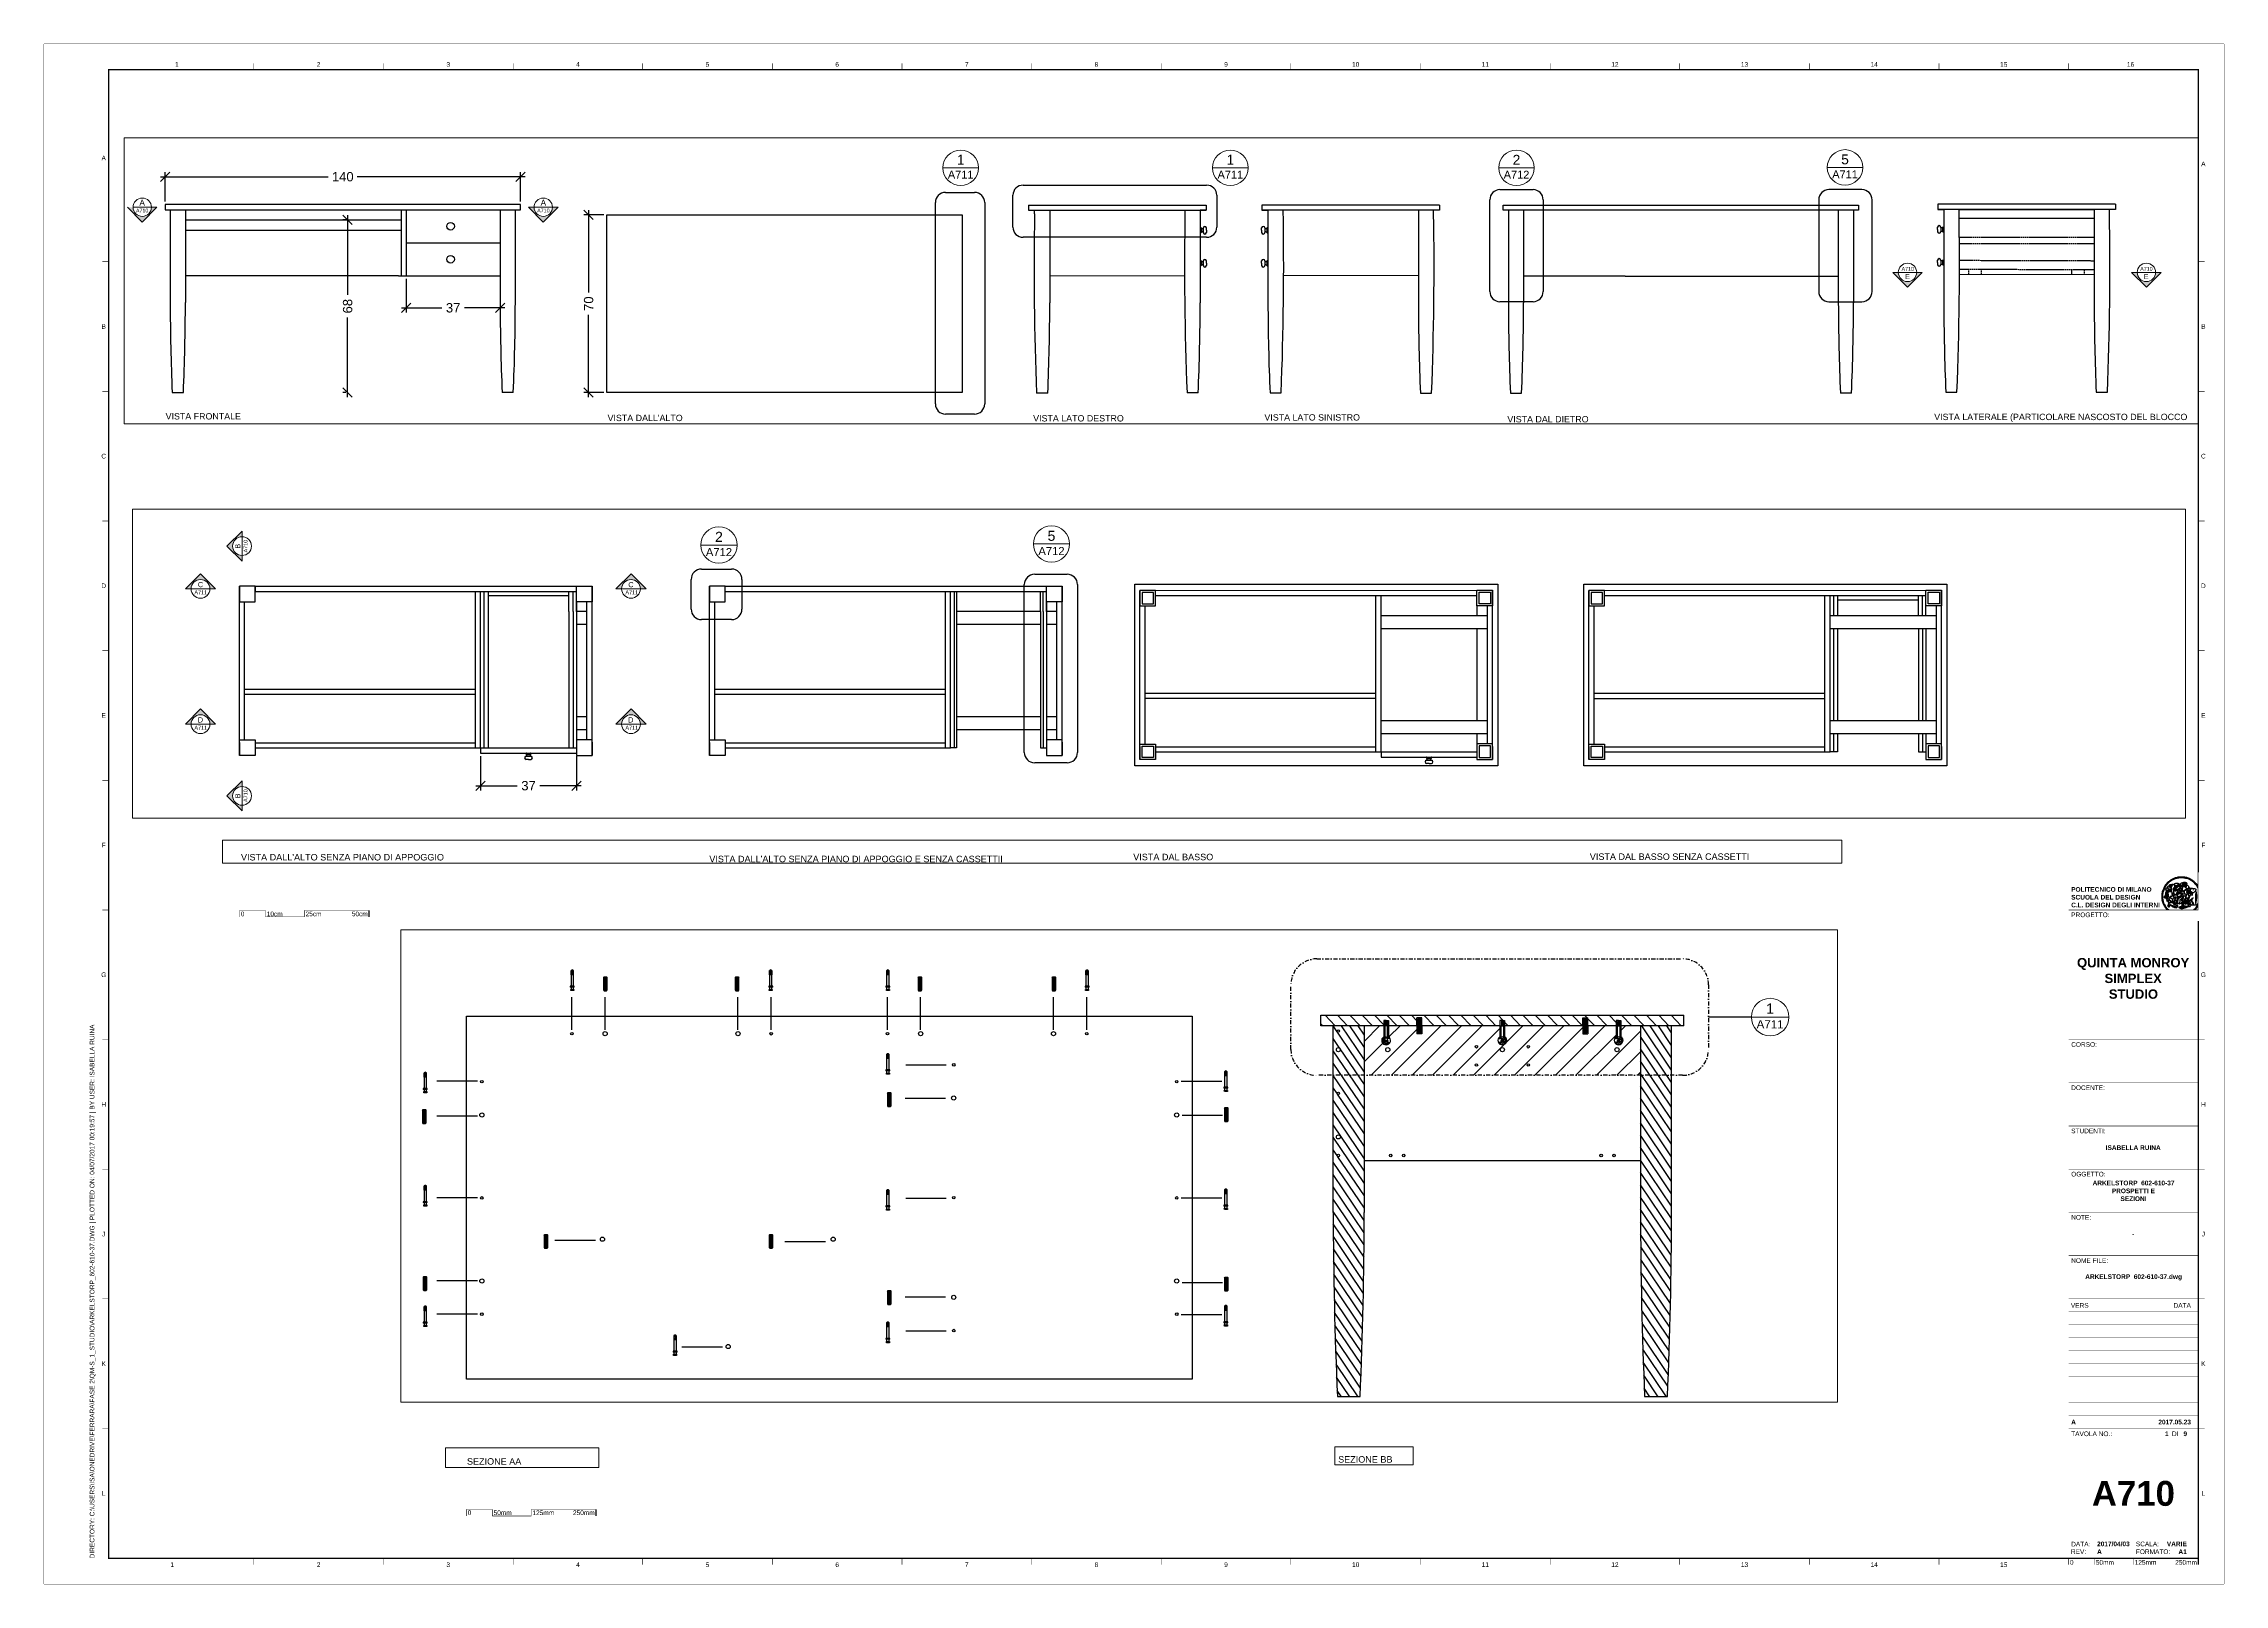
# Paper-space layout 'A710' of a CAD drawing. Header units: millimetres. Extents: x -7231 to 841, y 0 to 594.
# Drawn here: x 0 to 841, y 0 to 594 of the extents above; entities outside this region: 2.
# The model-space entities are those that its viewports show. They can reach past a viewport. Long polylines and large blocks are cut down to what shows.
import ezdxf
from ezdxf.enums import TextEntityAlignment as Align

# ---------------------------------------------------------------- set-up
doc = ezdxf.new("R2010")
doc.units = ezdxf.units.MM
doc.header["$LTSCALE"] = 0.5
doc.set_wipeout_variables(frame=1)
doc.linetypes.add('ACAD_ISO02W100', pattern=[15, 12, -3])
doc.linetypes.add('TRATTOPUNTO2', pattern=[12.7, 6.35, -3.175, 0, -3.175])
doc.layers.add('A-ANNO-SYMB', color=202, linetype='Continuous', lineweight=18)
for name, color, linetype in [('ALTRE LINEE', 70, 'Continuous'), ('CONTRONO SEZIONI', 26, 'Continuous'), ('G-ANNO-LOGO', 3, 'Continuous'), ('G-ANNO-TEXT', 3, 'Continuous'), ('G-ANNO-TTLB', 3, 'Continuous'), ('linee sez dettagli', 2, 'Continuous'), ('retino sezione', 157, 'Continuous'), ('SIMBOLI', 201, 'Continuous'), ('viti', 240, 'Continuous'), ('viti sottili', 4, 'Continuous')]:
    doc.layers.add(name, color=color, linetype=linetype)
doc.layers.add('G-ANNO-NPLT', color=210, linetype='Continuous', plot=False)
doc.layers.add('LINEE SEZIONE', color=129, linetype='Continuous', plot=False)
doc.styles.add('ARIAL', font='arial.ttf')
doc.styles.add('ARIAL-BOLD', font='')
doc.styles.add('E-ARIAL', font='arial.ttf')
doc.styles.get("Standard").update_dxf_attribs({"font": 'arial.ttf'})
doc.styles.get('ARIAL-BOLD').set_extended_font_data('Arial', bold=True)
doc.dimstyles.new('TICK_36', dxfattribs={"dimtxt": 3.6, "dimasz": 3.6, "dimexe": 1.8, "dimexo": 1.2, "dimgap": 1.8, "dimtad": 0, "dimdec": 0, "dimzin": 0, "dimdsep": 46, "dimtxsty": 'ARIAL', "dimblk": 'OBLIQUE', "dimcen": 1.8, "dimdle": 1.8, "dimclrd": 3, "dimclre": 3, "dimclrt": 256, "dimadec": 0, "dimazin": 0, "dimtfac": 1, "dimtdec": 0, "dimtmove": 1, "dimatfit": 3, "dimldrblk": 'OPEN90', "dimfxl": 1, "dimtfill": 1, "dimtolj": 1, "dimtzin": 0, "dimarcsym": 0})

# ---------------------------------------------------------------- blocks, each defined once
blk = doc.blocks.new('A1_GRID_LAYOUT')
at = {"layer": 'G-ANNO-NPLT', "const_width": 0.18}
for points in [[(841, 594), (0, 594)], [(0, 0), (0, 594)], [(841, 0), (841, 594)], [(841, 0), (0, 0)]]:
    blk.add_lwpolyline(points, dxfattribs=at)
at = {"layer": 'G-ANNO-TTLB', "const_width": 0.5, "flags": 128}
blk.add_lwpolyline([(25, 584), (25, 10), (831, 10), (831, 584)], close=True, dxfattribs=at)
at = {"layer": 'G-ANNO-TTLB', "const_width": 0.18, "flags": 128}
for points in [[(81, 586.5), (81, 584)], [(131, 586.5), (131, 584)], [(181, 586.5), (181, 584)], [(231, 586.5), (231, 584)], [(281, 586.5), (281, 584)], [(331, 586.5), (331, 584)], [(381, 586.5), (381, 584)], [(431, 586.5), (431, 584)], [(481, 586.5), (481, 584)], [(531, 586.5), (531, 584)], [(581, 586.5), (581, 584)], [(631, 586.5), (631, 584)], [(681, 586.5), (681, 584)], [(731, 586.5), (731, 584)], [(781, 586.5), (781, 584)], [(0, 578.5), (0, 576)], [(25, 510), (22.5, 510)], [(833.5, 510), (831, 510)], [(25, 460), (22.5, 460)], [(833.5, 460), (831, 460)], [(25, 410), (22.5, 410)], [(833.5, 410), (831, 410)], [(25, 360), (22.5, 360)], [(833.5, 360), (831, 360)], [(25, 310), (22.5, 310)], [(833.5, 310), (831, 310)], [(25, 260), (22.5, 260)], [(833.5, 260), (831, 260)], [(25, 210), (22.5, 210)], [(833.5, 210), (831, 210)], [(25, 160), (22.5, 160)], [(833.5, 160), (831, 160)], [(25, 110), (22.5, 110)], [(833.5, 110), (831, 110)], [(833.5, 110), (831, 110)], [(25, 60), (22.5, 60)], [(833.5, 60), (831, 60)], [(833.5, 60), (831, 60)], [(81, 10), (81, 7.5)], [(131, 10), (131, 7.5)], [(181, 10), (181, 7.5)], [(231, 10), (231, 7.5)], [(281, 10), (281, 7.5)], [(331, 10), (331, 7.5)], [(381, 10), (381, 7.5)], [(431, 10), (431, 7.5)], [(481, 10), (481, 7.5)], [(531, 10), (531, 7.5)], [(581, 10), (581, 7.5)], [(631, 10), (631, 7.5)], [(681, 10), (681, 7.5)], [(731, 10), (731, 7.5)], [(781, 10), (781, 7.5)]]:
    blk.add_lwpolyline(points, dxfattribs=at)
at = {"layer": 'G-ANNO-TTLB', "const_width": 0.18}
blk.add_lwpolyline([(716.5, 10), (776.5, 10)], dxfattribs=at)
at = {"layer": 'G-ANNO-TEXT', "style": 'ARIAL'}
for s, p in [('1', (51.35, 586.07)), ('2', (106, 586.07)), ('3', (156, 586.07)), ('4', (206, 586.07)), ('5', (256, 586.07)), ('6', (306, 586.07)), ('7', (356, 586.07)), ('8', (406, 586.07)), ('9', (456, 586.07)), ('10', (506, 586.07)), ('11', (556, 586.07)), ('12', (606, 586.07)), ('13', (656, 586.07)), ('14', (706, 586.07)), ('15', (756, 586.07)), ('16', (804.89, 586.07)), ('A', (23.09, 549.98)), ('A', (832.98, 547.71)), ('B', (23.09, 485)), ('B', (832.98, 485)), ('C', (23.09, 435)), ('C', (832.98, 435)), ('D', (23.09, 385)), ('D', (832.98, 385)), ('E', (23.09, 335)), ('E', (832.98, 335)), ('F', (23.09, 285)), ('F', (832.98, 285)), ('G', (23.09, 235)), ('G', (832.98, 235)), ('H', (23.09, 185)), ('H', (832.98, 185)), ('J', (23.09, 135)), ('J', (832.98, 135)), ('K', (23.09, 85)), ('K', (832.98, 85)), ('L', (23.09, 35)), ('L', (832.98, 35)), ('2', (106, 7.51)), ('3', (156, 7.51)), ('6', (306, 7.51)), ('8', (406, 7.51)), ('9', (456, 7.51)), ('10', (506, 7.51)), ('12', (606, 7.51)), ('13', (656, 7.51)), ('1', (49.49, 7.51)), ('4', (206, 7.51)), ('5', (256, 7.51)), ('7', (356, 7.51)), ('11', (556, 7.51)), ('14', (706, 7.51)), ('15', (756, 7.51))]:
    blk.add_text(s, height=1.8, dxfattribs=at).set_placement(p, align=Align.MIDDLE_CENTER)
at = {"layer": 'G-ANNO-TEXT', "insert": (17.7, 9.95), "char_height": 1.8, "attachment_point": 1, "rotation": 90, "style": 'ARIAL'}
blk.add_mtext_dynamic_manual_height_columns('DIRECTORY: C:\\\\USERS\\\\ISA\\\\ONEDRIVE\\\\FERRARA\\\\FASE 2\\\\QM-S_1_STUDIO\\\\ARKELSTORP_602-610-37.DWG | PLOTTED ON: 04/07/2017 00:19:57 | BY USER: ISABELLA RUINA', width=412.209, gutter_width=9, heights=[0], dxfattribs=at)
blk = doc.blocks.new('logoPolimi')
for p, q in [((-2.37, 0.12), (-2.16, 0.11)), ((-2.37, 0.01), (-2.16, 0.01)), ((-2.36, 0.23), (-2.15, 0.21)), ((-2.35, 0.34), (-2.14, 0.31)), ((-2.33, 0.45), (-2.12, 0.41)), ((-2.3, 0.55), (-2.1, 0.51)), ((-2.28, 0.66), (-2.07, 0.6)), ((-2.24, 0.77), (-2.04, 0.7)), ((-2.2, 0.87), (-2.01, 0.79)), ((-2.16, 0.97), (-1.97, 0.89)), ((-2.11, 1.07), (-1.93, 0.98)), ((-2.06, 1.17), (-1.88, 1.07)), ((-2.01, 1.26), (-1.83, 1.15)), ((-1.94, 1.36), (-1.77, 1.24)), ((-1.88, 1.45), (-1.71, 1.32)), ((-1.84, 0.03), (-1.82, 0.35)), ((-1.81, 1.53), (-1.65, 1.4)), ((-1.74, 1.61), (-1.58, 1.47)), ((-1.73, 0.59), (-1.73, 0.59)), ((-1.73, 0.59), (-1.73, 0.59)), ((-1.66, 1.69), (-1.51, 1.54)), ((-1.65, 0.57), (-1.65, 0.57)), ((-1.59, 1.12), (-1.59, 1.12)), ((-1.58, 1.77), (-1.44, 1.61)), ((-1.51, 0.55), (-1.51, 0.55)), ((-1.51, 0.55), (-1.51, 0.55)), ((-1.49, 1.84), (-1.36, 1.68)), ((-1.41, 1.91), (-1.28, 1.74)), ((-1.32, 1.97), (-1.2, 1.8)), ((-1.31, 0.79), (-1.21, 0.75)), ((-1.21, 0.75), (-1.31, 0.79)), ((-1.21, 0.75), (-1.31, 0.79)), ((-1.22, 2.03), (-1.11, 1.85)), ((-1.21, 0.75), (-1.21, 0.75)), ((-1.21, 0.75), (-1.21, 0.75)), ((-1.19, 0.76), (-1.19, 0.76)), ((-1.19, 0.76), (-1.19, 0.76)), ((-1.17, 0.99), (-1.18, 0.99)), ((-1.18, 0.99), (-1.17, 0.99)), ((-1.16, 0.57), (-1.16, 0.57)), ((-1.16, 0.57), (-1.16, 0.57)), ((-1.13, 2.09), (-1.03, 1.9)), ((-1.1, 0.01), (-0.99, 0.06)), ((-0.99, 0.06), (-1.1, 0.01)), ((-0.99, 0.06), (-1.1, 0.01)), ((-1.03, 2.14), (-0.94, 1.95)), ((-0.99, 0.06), (-0.99, 0.06)), ((-0.99, 0.06), (-0.99, 0.06)), ((-0.97, 0.79), (-0.98, 0.79)), ((-0.89, 0.84), (-0.97, 0.79)), ((-0.97, 0.79), (-0.89, 0.84)), ((-0.96, 1.41), (-0.96, 1.41)), ((-0.96, 1.41), (-0.96, 1.41)), ((-0.93, 2.18), (-0.84, 1.99)), ((-0.89, 0.84), (-0.82, 0.87)), ((-0.82, 0.87), (-0.89, 0.84)), ((-0.89, 0.84), (-0.82, 0.87)), ((-0.88, 0.83), (-0.89, 0.84)), ((-0.85, 1.39), (-0.85, 1.39)), ((-0.85, 1.39), (-0.85, 1.39)), ((-0.84, 0.14), (-0.84, 0.14)), ((-0.83, 2.22), (-0.75, 2.03)), ((-0.77, 1.08), (-0.78, 1.08)), ((-0.78, 1.08), (-0.77, 1.08)), ((-0.61, 1.12), (-0.77, 1.08)), ((-0.77, 1.08), (-0.61, 1.12)), ((-0.77, 1.08), (-0.61, 1.12)), ((-0.75, 1.3), (-0.76, 1.29)), ((-0.76, 1.29), (-0.75, 1.3)), ((-0.72, 2.26), (-0.66, 2.06)), ((-0.65, 0.99), (-0.7, 0.96)), ((-0.69, 0.18), (-0.68, 0.18)), ((-0.66, 0.93), (-0.66, 0.93)), ((-0.66, 0.93), (-0.64, 0.93)), ((-0.66, 0.93), (-0.66, 0.93)), ((-0.66, 0.93), (-0.66, 0.93)), ((-0.63, 1.01), (-0.63, 1.01)), ((-0.63, 1.01), (-0.62, 1.01)), ((-0.63, 0.66), (-0.63, 0.66)), ((-0.61, 2.29), (-0.56, 2.09)), ((-0.6, 1.12), (-0.61, 1.12)), ((-0.61, 1.12), (-0.6, 1.12)), ((-0.61, 1.12), (-0.6, 1.12)), ((-0.61, 0.86), (-0.57, 0.85)), ((-0.57, 0.85), (-0.61, 0.86)), ((-0.61, 0.86), (-0.57, 0.85)), ((-0.53, 1.08), (-0.6, 1.12)), ((-0.6, 1.12), (-0.6, 1.11)), ((-0.6, 1.12), (-0.53, 1.08)), ((-0.57, 0.8), (-0.59, 0.8)), ((-0.57, 0.85), (-0.53, 0.84)), ((-0.57, 0.85), (-0.57, 0.85)), ((-0.57, 0.85), (-0.57, 0.85)), ((-0.57, 0.85), (-0.53, 0.84)), ((-0.56, 0.29), (-0.49, 0.48)), ((-0.56, 0.14), (-0.56, 0.29)), ((-0.5, 0.11), (-0.56, 0.14)), ((-0.53, 0.84), (-0.51, 0.84)), ((-0.53, 0.84), (-0.51, 0.84)), ((-0.53, 0.84), (-0.53, 0.84)), ((-0.51, 2.32), (-0.46, 2.11)), ((-0.51, 0.11), (-0.51, 0.11)), ((-0.51, 0.11), (-0.51, 0.11)), ((-0.34, 0.33), (-0.5, 0.11)), ((-0.49, 0.48), (-0.41, 0.55)), ((-0.42, 0.8), (-0.47, 0.79)), ((-0.42, 0.8), (-0.47, 0.79)), ((-0.47, 0.79), (-0.45, 0.76)), ((-0.47, 0.79), (-0.45, 0.76)), ((-0.45, 1.14), (-0.42, 1.11)), ((-0.42, 1.26), (-0.36, 1.22)), ((-0.41, 0.55), (-0.34, 0.49)), ((-0.4, 2.34), (-0.36, 2.13)), ((-0.4, 1.37), (-0.38, 1.38)), ((-0.39, 1.37), (-0.4, 1.37)), ((-0.35, 1.33), (-0.4, 1.37)), ((-0.39, 1.24), (-0.4, 1.23)), ((-0.38, 1.14), (-0.38, 1.14)), ((-0.34, 0.49), (-0.09, 0.48)), ((-0.16, 0.32), (-0.34, 0.33)), ((-0.14, 0.32), (-0.31, 0.34)), ((-0.29, 2.35), (-0.26, 2.14)), ((-0.28, 1.3), (-0.29, 1.3)), ((-0.28, 1.3), (-0.28, 1.3)), ((-0.18, 2.36), (-0.16, 2.15)), ((-0.16, 1.24), (-0.16, 1.25)), ((-0.16, 1.25), (-0.16, 1.25)), ((-0.16, 0.49), (-0.14, 0.64)), ((-0.06, 0.27), (-0.16, 0.32)), ((-0.1, 0.88), (-0.09, 0.87)), ((-0.08, 1.37), (-0.08, 1.38)), ((-0.08, 1.23), (-0.05, 1.21)), ((-0.05, 1.21), (-0.08, 1.23)), ((-0.08, 1.23), (-0.05, 1.21)), ((-0.07, 2.37), (-0.06, 2.16)), ((-0.03, 0.26), (-0.06, 0.27)), ((-0.05, 1.21), (-0.04, 1.21)), ((-0.04, 1.21), (-0.05, 1.21)), ((-0.04, 1.21), (-0.04, 1.21)), ((-0.04, 1.21), (-0.04, 1.21)), ((-0.04, 0.48), (-0.03, 0.26)), ((0.03, 1.15), (0.03, 1.15)), ((0.03, 0.66), (0.03, 0.67)), ((0.04, 2.37), (0.04, 2.16)), ((0.07, 0.58), (0.07, 0.57)), ((0.1, 1.18), (0.1, 1.18)), ((0.1, 0.84), (0.1, 0.84)), ((0.13, 1.32), (0.17, 1.19)), ((0.15, 2.36), (0.14, 2.16)), ((0.14, 0.71), (0.34, 0.65)), ((0.31, 0.56), (0.17, 0.63)), ((0.26, 2.36), (0.24, 2.15)), ((0.27, 1.61), (0.27, 1.61)), ((0.27, 1.61), (0.27, 1.61)), ((0.27, 1.61), (0.27, 1.61)), ((0.29, 1.29), (0.29, 1.29)), ((0.29, 1.29), (0.29, 1.29)), ((0.29, 1.29), (0.29, 1.29)), ((0.29, 1.29), (0.29, 1.29)), ((0.33, 0.49), (0.34, 0.49)), ((0.33, 0.03), (0.35, 0.03)), ((0.33, 0.03), (0.35, 0.03)), ((0.37, 2.34), (0.34, 2.13)), ((0.34, 0.65), (0.34, 0.64)), ((0.35, 0.03), (0.57, 0.06)), ((0.35, 0.03), (0.57, 0.06)), ((0.35, 0.03), (0.35, 0.03)), ((0.35, 0.03), (0.35, 0.03)), ((0.38, 1.36), (0.37, 1.35)), ((0.38, 0.34), (0.37, 0.34)), ((0.38, 0.34), (0.38, 0.34)), ((0.43, 0.67), (0.39, 0.64)), ((0.48, 2.32), (0.44, 2.12)), ((0.49, 1.05), (0.51, 1.13)), ((0.51, 1.13), (0.49, 1.05)), ((0.49, 1.05), (0.51, 1.13)), ((0.51, 1.31), (0.5, 1.29)), ((0.51, 1.13), (0.52, 1.23)), ((0.52, 1.23), (0.51, 1.23)), ((0.51, 1.23), (0.52, 1.23)), ((0.52, 1.23), (0.51, 1.13)), ((0.51, 1.13), (0.52, 1.23)), ((0.52, 1.24), (0.6, 1.37)), ((0.52, 1.23), (0.6, 1.36)), ((0.6, 1.36), (0.52, 1.23)), ((0.52, 1.23), (0.52, 1.23)), ((0.52, 1.23), (0.52, 1.24)), ((0.52, 1.23), (0.52, 1.23)), ((0.55, 1.07), (0.53, 1.06)), ((0.53, 1.04), (0.53, 1.06)), ((0.53, 1.05), (0.53, 1.04)), ((0.59, 2.3), (0.54, 2.09)), ((0.54, 0.3), (0.63, 0.32)), ((0.54, -0.08), (0.61, 0.06)), ((0.61, 0.06), (0.54, -0.08)), ((0.54, -0.08), (0.61, 0.06)), ((0.56, 0.19), (0.59, 0.21)), ((0.57, 1.07), (0.57, 1.07)), ((0.57, 1.07), (0.57, 1.07)), ((0.57, 1.07), (0.57, 1.07)), ((0.57, 1.07), (0.57, 1.07)), ((0.57, 1.07), (0.57, 1.07)), ((0.57, 1.07), (0.57, 1.07)), ((0.57, 1.07), (0.57, 1.07)), ((0.58, 0.3), (0.59, 0.29)), ((0.59, 0.78), (0.59, 0.79)), ((0.59, 0.79), (0.59, 0.79)), ((0.59, 0.79), (0.59, 0.79)), ((0.59, 0.79), (0.59, 0.78)), ((0.61, 0.06), (0.6, 0.07)), ((0.6, 0.07), (0.61, 0.06)), ((0.61, 0.06), (0.61, 0.07)), ((0.62, 0.21), (0.65, 0.22)), ((0.69, 2.27), (0.63, 2.07)), ((0.64, 1.37), (0.65, 1.37)), ((0.69, 0.86), (0.68, 0.86)), ((0.68, 0.86), (0.69, 0.86)), ((0.68, 0.76), (0.68, 0.76)), ((0.8, 2.23), (0.73, 2.03)), ((0.76, 0.26), (0.76, 0.26)), ((0.9, 2.19), (0.82, 2)), ((0.82, 0.35), (0.84, 0.36)), ((0.82, 0.35), (0.82, 0.35)), ((0.84, 0.36), (0.84, 0.37)), ((0.85, 0.34), (1.05, 0.35)), ((1, 2.15), (0.91, 1.96)), ((0.93, 1.05), (0.93, 1.05)), ((0.93, 1.05), (0.93, 1.05)), ((0.93, 1.05), (0.93, 1.04)), ((0.93, 1.05), (0.93, 1.05)), ((0.97, 0.66), (0.96, 0.66)), ((1.01, 0.97), (0.98, 0.96)), ((1.1, 2.1), (1, 1.91)), ((1.2, 2.04), (1.09, 1.86)), ((1.17, 0.96), (1.17, 0.95)), ((1.17, 0.95), (1.17, 0.95)), ((1.29, 1.99), (1.18, 1.81)), ((1.38, 1.92), (1.26, 1.75)), ((1.34, 0.37), (1.26, 0.04)), ((1.27, 0.37), (1.27, 0.38)), ((1.28, 0.95), (1.28, 0.95)), ((1.47, 1.86), (1.34, 1.69)), ((1.37, 0.73), (1.46, 0.81)), ((1.41, 0.4), (1.41, 0.41)), ((1.56, 1.79), (1.42, 1.63)), ((1.64, 1.71), (1.49, 1.56)), ((1.49, 0.9), (1.57, 0.92)), ((1.72, 1.63), (1.56, 1.49)), ((1.67, 0.6), (1.57, 0.53)), ((1.79, 1.55), (1.63, 1.41)), ((1.86, 1.47), (1.7, 1.34)), ((1.93, 1.38), (1.76, 1.26)), ((1.99, 1.29), (1.81, 1.17)), ((2.05, 1.19), (1.87, 1.09)), ((2.1, 1.1), (1.92, 1)), ((2.15, 1), (1.96, 0.91)), ((2.19, 0.9), (2, 0.82)), ((2.23, 0.79), (2.04, 0.72)), ((2.27, 0.69), (2.07, 0.63)), ((2.3, 0.58), (2.09, 0.53)), ((2.32, 0.47), (2.12, 0.43)), ((2.34, 0.37), (2.13, 0.33)), ((2.36, 0.26), (2.15, 0.23)), ((2.37, 0.15), (2.16, 0.13)), ((2.37, 0.04), (2.16, 0.03)), ((-2.37, -0.1), (-2.16, -0.09)), ((-2.36, -0.21), (-2.15, -0.19)), ((-2.35, -0.32), (-2.14, -0.29)), ((-2.33, -0.43), (-2.12, -0.39)), ((-2.31, -0.54), (-2.1, -0.49)), ((-2.28, -0.65), (-2.08, -0.59)), ((-2.25, -0.75), (-2.05, -0.69)), ((-2.21, -0.86), (-2.02, -0.78)), ((-2.17, -0.96), (-1.98, -0.87)), ((-2.12, -1.06), (-1.93, -0.96)), ((-2.07, -1.16), (-1.89, -1.05)), ((-2.04, -0.15), (-1.97, -0.2)), ((-2.01, -1.25), (-1.84, -1.14)), ((-1.95, -1.34), (-1.78, -1.22)), ((-1.89, -1.43), (-1.72, -1.31)), ((-1.82, -1.52), (-1.66, -1.38)), ((-1.75, -1.6), (-1.59, -1.46)), ((-1.67, -1.68), (-1.52, -1.53)), ((-1.58, -0.12), (-1.6, -0.18)), ((-1.6, -0.18), (-1.58, -0.28)), ((-1.57, -0.54), (-1.59, -0.54)), ((-1.59, -0.54), (-1.59, -0.54)), ((-1.59, -1.76), (-1.45, -1.6)), ((-1.56, -0.32), (-1.56, -0.31)), ((-1.56, -0.31), (-1.56, -0.31)), ((-1.53, -0.65), (-1.53, -0.65)), ((-1.53, -0.65), (-1.53, -0.65)), ((-1.51, -1.83), (-1.37, -1.67)), ((-1.48, -0.86), (-1.48, -0.85)), ((-1.42, -0.37), (-1.42, -0.37)), ((-1.42, -1.9), (-1.29, -1.73)), ((-1.38, -0.46), (-1.38, -0.46)), ((-1.33, -1.96), (-1.21, -1.79)), ((-1.31, -0.24), (-1.31, -0.23)), ((-1.31, -0.23), (-1.31, -0.24)), ((-1.24, -2.02), (-1.13, -1.84)), ((-1.23, -0.19), (-1.23, -0.19)), ((-1.23, -0.19), (-1.23, -0.19)), ((-1.23, -0.19), (-1.23, -0.19)), ((-1.23, -0.19), (-1.23, -0.19)), ((-1.14, -2.08), (-1.04, -1.89)), ((-1.04, -2.13), (-0.95, -1.94)), ((-1.01, -0.39), (-1.02, -0.39)), ((-1.02, -0.39), (-1.01, -0.39)), ((-1.02, -0.7), (-1.02, -0.7)), ((-1.02, -0.7), (-1.02, -0.7)), ((-1.02, -0.7), (-1.02, -0.7)), ((-0.94, -2.18), (-0.86, -1.98)), ((-0.84, -2.22), (-0.77, -2.02)), ((-0.79, -0.51), (-0.83, -0.58)), ((-0.83, -0.58), (-0.79, -0.51)), ((-0.83, -0.58), (-0.79, -0.51)), ((-0.78, -1.05), (-0.83, -0.94)), ((-0.83, -0.94), (-0.78, -1.05)), ((-0.83, -0.94), (-0.83, -0.94)), ((-0.83, -0.94), (-0.78, -1.05)), ((-0.82, -1.23), (-0.82, -1.23)), ((-0.82, -1.23), (-0.77, -1.23)), ((-0.77, -1.23), (-0.82, -1.23)), ((-0.82, -1.23), (-0.82, -1.23)), ((-0.77, -1.23), (-0.82, -1.23)), ((-0.75, -0.96), (-0.8, -0.89)), ((-0.8, -0.89), (-0.79, -0.92)), ((-0.79, -0.92), (-0.8, -0.89)), ((-0.8, -0.89), (-0.75, -0.96)), ((-0.79, -0.92), (-0.8, -0.89)), ((-0.8, -0.89), (-0.8, -0.89)), ((-0.8, -0.89), (-0.75, -0.96)), ((-0.79, -0.92), (-0.78, -0.95)), ((-0.78, -0.95), (-0.79, -0.92)), ((-0.78, -0.95), (-0.79, -0.92)), ((-0.77, -0.49), (-0.78, -0.48)), ((-0.78, -0.48), (-0.77, -0.49)), ((-0.78, -0.95), (-0.76, -1)), ((-0.76, -1), (-0.78, -0.95)), ((-0.76, -1), (-0.78, -0.95)), ((-0.71, -0.89), (-0.75, -0.87)), ((-0.75, -0.87), (-0.71, -0.89)), ((-0.75, -0.87), (-0.71, -0.89)), ((-0.72, -1.01), (-0.75, -0.96)), ((-0.75, -0.96), (-0.72, -1.01)), ((-0.75, -0.96), (-0.72, -1.01)), ((-0.74, -2.25), (-0.67, -2.05)), ((-0.64, -0.93), (-0.71, -0.89)), ((-0.71, -0.89), (-0.64, -0.93)), ((-0.71, -0.89), (-0.64, -0.93)), ((-0.66, -0.53), (-0.66, -0.53)), ((-0.66, -0.53), (-0.66, -0.53)), ((-0.66, -0.53), (-0.66, -0.53)), ((-0.63, -2.29), (-0.57, -2.08)), ((-0.52, -2.31), (-0.48, -2.11)), ((-0.39, -0.81), (-0.51, -0.69)), ((-0.51, -1.04), (-0.5, -1.04)), ((-0.48, -0.42), (-0.48, -0.42)), ((-0.48, -0.42), (-0.48, -0.42)), ((-0.48, -0.42), (-0.48, -0.42)), ((-0.42, -2.33), (-0.38, -2.13)), ((-0.41, -0.51), (-0.41, -0.51)), ((-0.38, -0.05), (-0.39, -0.12)), ((-0.39, -0.12), (-0.37, -0.1)), ((-0.35, -0.14), (-0.37, -0.08)), ((-0.37, -0.09), (-0.37, -0.09)), ((-0.33, -0.12), (-0.35, -0.14)), ((-0.32, -0.14), (-0.35, -0.14)), ((-0.35, -0.18), (-0.34, -0.22)), ((-0.34, -0.08), (-0.29, -0.16)), ((-0.34, -0.22), (-0.34, -0.22)), ((-0.27, -0.17), (-0.32, -0.14)), ((-0.31, -2.35), (-0.28, -2.14)), ((-0.25, -0.91), (-0.26, -0.9)), ((-0.26, -1.29), (0.1, -1.2)), ((0.1, -1.2), (-0.26, -1.29)), ((0.08, -1.4), (-0.26, -1.29)), ((-0.26, -1.29), (0.08, -1.4)), ((-0.26, -1.38), (-0.26, -1.29)), ((-0.26, -1.29), (-0.26, -1.29)), ((-0.26, -1.29), (-0.26, -1.38)), ((-0.26, -1.29), (0.08, -1.4)), ((-0.26, -1.29), (-0.26, -1.29)), ((0.08, -1.49), (-0.26, -1.38)), ((-0.26, -1.38), (0.09, -1.49)), ((-0.2, -2.36), (-0.18, -2.15)), ((-0.14, -0.15), (-0.16, -0.13)), ((-0.11, -0.04), (-0.12, -0.05)), ((-0.09, -2.37), (-0.08, -2.16)), ((-0.04, -0.41), (-0.01, -0.44)), ((-0.01, -0.44), (-0.04, -0.41)), ((-0.04, -0.41), (-0.01, -0.44)), ((0.03, -2.37), (0.02, -2.16)), ((0.07, -0.84), (0.07, -0.84)), ((0.07, -0.84), (0.07, -0.84)), ((0.1, -1.2), (0.08, -1.32)), ((0.08, -1.32), (0.13, -1.2)), ((0.08, -1.4), (0.72, -1.22)), ((0.72, -1.22), (0.08, -1.4)), ((0.08, -1.4), (0.72, -1.22)), ((0.72, -1.31), (0.08, -1.49)), ((0.08, -1.44), (0.08, -1.4)), ((0.08, -1.4), (0.08, -1.44)), ((0.08, -1.4), (0.08, -1.49)), ((0.08, -1.49), (0.08, -1.44)), ((0.08, -1.44), (0.08, -1.44)), ((0.08, -1.44), (0.08, -1.45)), ((0.08, -1.45), (0.08, -1.46)), ((0.08, -1.46), (0.08, -1.49)), ((0.1, -1.01), (0.09, -0.86)), ((0.1, -1.01), (0.09, -0.86)), ((0.09, -1.49), (0.72, -1.31)), ((0.1, -1.2), (0.12, -1.04)), ((0.12, -1.04), (0.1, -1.2)), ((0.13, -1.2), (0.1, -1.2)), ((0.1, -1.2), (0.13, -1.2)), ((0.13, -1.2), (0.1, -1.2)), ((0.1, -1.2), (0.1, -1.2)), ((0.11, -0.44), (0.11, -0.44)), ((0.11, -0.44), (0.11, -0.44)), ((0.12, -0.21), (0.12, -0.21)), ((0.12, -0.21), (0.12, -0.21)), ((0.12, -0.21), (0.12, -0.21)), ((0.12, -0.21), (0.12, -0.21)), ((0.12, -0.21), (0.12, -0.21)), ((0.12, -0.21), (0.12, -0.21)), ((0.12, -0.21), (0.12, -0.21)), ((0.12, -0.21), (0.12, -0.21)), ((0.12, -0.21), (0.12, -0.21)), ((0.12, -0.21), (0.12, -0.21)), ((0.12, -0.21), (0.12, -0.21)), ((0.12, -0.21), (0.12, -0.21)), ((0.12, -0.21), (0.12, -0.21)), ((0.12, -0.56), (0.14, -0.53)), ((0.14, -0.53), (0.12, -0.56)), ((0.12, -0.56), (0.14, -0.53)), ((0.12, -1.04), (0.12, -1.04)), ((0.12, -1.04), (0.12, -1.04)), ((0.12, -1.04), (0.12, -1.04)), ((0.14, -2.37), (0.12, -2.16)), ((0.21, -0.99), (0.13, -1.2)), ((0.13, -1.2), (0.21, -0.99)), ((0.36, -1.14), (0.13, -1.2)), ((0.13, -1.2), (0.26, -1.17)), ((0.14, -0.53), (0.16, -0.49)), ((0.16, -0.49), (0.14, -0.53)), ((0.14, -0.53), (0.16, -0.49)), ((0.16, -0.49), (0.16, -0.49)), ((0.16, -0.49), (0.16, -0.49)), ((0.28, -1.19), (0.21, -0.99)), ((0.21, -0.99), (0.31, -1.27)), ((0.25, -2.36), (0.22, -2.15)), ((0.24, -0.17), (0.24, -0.16)), ((0.24, -0.16), (0.24, -0.17)), ((0.25, -0.84), (0.25, -0.88)), ((0.25, -0.88), (0.25, -0.84)), ((0.25, -0.88), (0.25, -0.84)), ((0.25, -0.88), (0.29, -1.17)), ((0.26, -0.88), (0.25, -0.88)), ((0.31, -1.27), (0.25, -0.88)), ((0.26, -1.17), (0.28, -1.16)), ((0.28, -1.16), (0.36, -1.14)), ((0.29, -1.17), (0.28, -1.19)), ((0.35, -2.34), (0.32, -2.14)), ((0.36, -1.14), (0.72, -1.22)), ((0.72, -1.22), (0.36, -1.14)), ((0.46, -2.32), (0.42, -2.12)), ((0.49, -0.31), (0.49, -0.31)), ((0.49, -0.31), (0.49, -0.31)), ((0.5, -0.27), (0.5, -0.27)), ((0.51, -0.27), (0.51, -0.27)), ((0.57, -2.3), (0.52, -2.1)), ((0.68, -2.27), (0.62, -2.07)), ((0.78, -2.24), (0.71, -2.04)), ((0.72, -0.81), (0.75, -0.89)), ((0.72, -1.22), (0.72, -1.31)), ((0.72, -1.31), (0.72, -1.22)), ((0.74, -0.23), (0.74, -0.23)), ((0.74, -0.23), (0.75, -0.24)), ((0.75, -0.23), (0.75, -0.23)), ((0.89, -2.2), (0.81, -2)), ((0.86, -0.25), (0.82, -0.34)), ((0.87, -0.22), (0.86, -0.23)), ((0.87, -0.22), (0.86, -0.25)), ((0.99, -2.15), (0.9, -1.96)), ((0.96, -0.58), (0.96, -0.57)), ((1.09, -2.11), (0.99, -1.92)), ((1.05, -1.05), (1.04, -1.05)), ((1.19, -2.05), (1.08, -1.87)), ((1.28, -2), (1.17, -1.82)), ((1.37, -1.93), (1.25, -1.76)), ((1.31, -0.27), (1.3, -0.26)), ((1.3, -0.26), (1.3, -0.26)), ((1.3, -0.26), (1.3, -0.26)), ((1.3, -0.26), (1.31, -0.27)), ((1.3, -0.26), (1.3, -0.26)), ((1.46, -1.87), (1.33, -1.7)), ((1.54, -1.8), (1.41, -1.64)), ((1.63, -1.72), (1.48, -1.57)), ((1.71, -1.65), (1.55, -1.5)), ((1.78, -1.57), (1.62, -1.43)), ((1.85, -1.48), (1.69, -1.35)), ((1.92, -1.39), (1.75, -1.27)), ((1.98, -1.3), (1.81, -1.19)), ((2.04, -1.21), (1.86, -1.1)), ((2.09, -1.11), (1.91, -1.01)), ((2.14, -1.01), (1.95, -0.92)), ((2.19, -0.91), (1.99, -0.83)), ((2.23, -0.81), (2.03, -0.74)), ((2.26, -0.7), (2.06, -0.64)), ((2.29, -0.6), (2.09, -0.55)), ((2.32, -0.49), (2.11, -0.45)), ((2.34, -0.38), (2.13, -0.35)), ((2.35, -0.27), (2.15, -0.25)), ((2.37, -0.08), (2.16, -0.07)), ((2.36, -0.16), (2.16, -0.15))]:
    blk.add_line(p, q)
for points in [[(-1.9, 0.12), (-1.94, 0.02), (-2.05, -0.09), (-2.05, -0.09)], [(-1.86, 0.38), (-1.86, 0.38), (-1.87, 0.19), (-1.9, 0.12)], [(-1.76, 0.6), (-1.76, 0.6), (-1.84, 0.57), (-1.86, 0.38)], [(-1.86, -0.04), (-1.84, 0.02), (-1.84, 0.03), (-1.84, 0.03)], [(-1.82, 0.78), (-1.83, 0.8), (-1.85, 0.86), (-1.83, 0.88)], [(-1.82, 0.78), (-1.83, 0.8), (-1.85, 0.86), (-1.83, 0.88)], [(-1.83, 0.88), (-1.81, 0.9), (-1.76, 0.96), (-1.76, 0.96)], [(-1.83, 0.88), (-1.81, 0.9), (-1.76, 0.96), (-1.76, 0.96)], [(-1.76, 0.6), (-1.83, 0.7), (-1.78, 0.74), (-1.78, 0.74)], [(-1.78, 0.74), (-1.79, 0.74), (-1.83, 0.7), (-1.76, 0.6)], [(-1.78, 0.74), (-1.8, 0.76), (-1.81, 0.78), (-1.82, 0.78)], [(-1.78, 0.74), (-1.8, 0.76), (-1.81, 0.78), (-1.82, 0.78)], [(-1.82, 0.35), (-1.81, 0.5), (-1.73, 0.59), (-1.73, 0.59)], [(-1.82, -0.19), (-1.73, -0.07), (-1.75, 0.14), (-1.75, 0.3)], [(-1.75, 0.33), (-1.75, 0.17), (-1.73, -0.05), (-1.8, -0.17)], [(-1.78, 0.74), (-1.75, 0.72), (-1.72, 0.69), (-1.68, 0.7)], [(-1.68, 0.7), (-1.72, 0.69), (-1.75, 0.72), (-1.78, 0.74)], [(-1.68, 0.7), (-1.72, 0.69), (-1.75, 0.72), (-1.78, 0.74)], [(-1.78, 0.74), (-1.78, 0.74), (-1.78, 0.74), (-1.78, 0.74)], [(-1.76, 0.96), (-1.68, 1.1), (-1.59, 1.12), (-1.59, 1.12)], [(-1.76, 0.96), (-1.68, 1.1), (-1.6, 1.12), (-1.6, 1.12)], [(-1.73, 0.59), (-1.74, 0.59), (-1.75, 0.6), (-1.76, 0.6)], [(-1.73, 0.59), (-1.74, 0.59), (-1.75, 0.6), (-1.76, 0.6)], [(-1.75, 0.3), (-1.76, 0.47), (-1.65, 0.57), (-1.65, 0.57)], [(-1.65, 0.57), (-1.65, 0.57), (-1.76, 0.5), (-1.75, 0.33)], [(-1.65, 0.57), (-1.68, 0.58), (-1.7, 0.58), (-1.73, 0.59)], [(-1.65, 0.57), (-1.68, 0.58), (-1.7, 0.58), (-1.73, 0.59)], [(-1.5, 0.71), (-1.53, 0.74), (-1.61, 0.71), (-1.68, 0.7)], [(-1.68, 0.7), (-1.61, 0.71), (-1.53, 0.73), (-1.5, 0.71)], [(-1.5, 0.71), (-1.53, 0.73), (-1.61, 0.71), (-1.68, 0.7)], [(-1.51, 0.55), (-1.56, 0.56), (-1.61, 0.56), (-1.65, 0.57)], [(-1.65, 0.57), (-1.61, 0.56), (-1.56, 0.56), (-1.51, 0.55)], [(-1.51, 0.55), (-1.56, 0.56), (-1.61, 0.56), (-1.65, 0.57)], [(-1.59, 1.12), (-1.6, 1.06), (-1.61, 0.99), (-1.61, 0.97)], [(-1.61, 0.97), (-1.61, 0.99), (-1.6, 1.06), (-1.59, 1.12)], [(-1.61, 0.97), (-1.61, 0.99), (-1.6, 1.06), (-1.59, 1.12)], [(-1.61, 0.97), (-1.61, 0.95), (-1.56, 0.88), (-1.54, 0.87)], [(-1.54, 0.87), (-1.56, 0.88), (-1.61, 0.95), (-1.61, 0.97)], [(-1.54, 0.87), (-1.56, 0.88), (-1.61, 0.96), (-1.61, 0.97)], [(-1.59, 1.12), (-1.59, 1.13), (-1.59, 1.15), (-1.58, 1.16)], [(-1.59, 1.12), (-1.59, 1.13), (-1.59, 1.15), (-1.58, 1.16)], [(-1.58, 1.16), (-1.57, 1.21), (-1.52, 1.23), (-1.49, 1.25)], [(-1.58, 1.16), (-1.57, 1.21), (-1.52, 1.23), (-1.49, 1.25)], [(-1.58, 0.36), (-1.58, 0.48), (-1.51, 0.55), (-1.51, 0.55)], [(-1.51, 0.55), (-1.51, 0.55), (-1.58, 0.48), (-1.58, 0.36)], [(-1.51, 0.55), (-1.51, 0.55), (-1.58, 0.48), (-1.58, 0.36)], [(-1.55, 0.04), (-1.55, 0.08), (-1.58, 0.25), (-1.58, 0.36)], [(-1.58, 0.36), (-1.58, 0.25), (-1.55, 0.08), (-1.55, 0.04)], [(-1.58, 0.36), (-1.58, 0.25), (-1.55, 0.08), (-1.55, 0.04)], [(-1.58, -0.12), (-1.57, -0.06), (-1.55, 0.02), (-1.55, 0.04)], [(-1.55, 0.04), (-1.55, 0.02), (-1.57, -0.06), (-1.58, -0.12)], [(-1.55, 0.04), (-1.55, 0.02), (-1.56, -0.04), (-1.57, -0.1)], [(-1.54, 0.87), (-1.52, 0.85), (-1.47, 0.83), (-1.44, 0.83)], [(-1.44, 0.83), (-1.47, 0.83), (-1.52, 0.85), (-1.54, 0.87)], [(-1.45, 0.83), (-1.47, 0.83), (-1.52, 0.85), (-1.54, 0.87)], [(-1.51, 0.55), (-1.33, 0.54), (-1.16, 0.57), (-1.16, 0.57)], [(-1.16, 0.57), (-1.16, 0.57), (-1.33, 0.54), (-1.51, 0.55)], [(-1.16, 0.57), (-1.16, 0.57), (-1.33, 0.54), (-1.51, 0.55)], [(-1.5, 0.71), (-1.46, 0.68), (-1.4, 0.62), (-1.33, 0.66)], [(-1.33, 0.66), (-1.4, 0.62), (-1.46, 0.68), (-1.5, 0.71)], [(-1.33, 0.66), (-1.4, 0.62), (-1.46, 0.68), (-1.5, 0.71)], [(-1.49, 1.25), (-1.46, 1.26), (-1.42, 1.33), (-1.39, 1.36)], [(-1.49, 1.25), (-1.46, 1.27), (-1.43, 1.34), (-1.39, 1.36)], [(-1.31, 0.79), (-1.33, 0.79), (-1.42, 0.83), (-1.45, 0.83)], [(-1.44, 0.83), (-1.42, 0.83), (-1.33, 0.79), (-1.31, 0.79)], [(-1.31, 0.79), (-1.33, 0.79), (-1.42, 0.83), (-1.44, 0.83)], [(-1.35, 1.1), (-1.4, 1.17), (-1.36, 1.23), (-1.29, 1.31)], [(-1.29, 1.31), (-1.36, 1.23), (-1.4, 1.17), (-1.35, 1.1)], [(-1.35, 1.1), (-1.4, 1.17), (-1.36, 1.23), (-1.29, 1.31)], [(-1.39, 1.36), (-1.35, 1.38), (-1.26, 1.4), (-1.19, 1.41)], [(-1.39, 1.36), (-1.35, 1.38), (-1.26, 1.4), (-1.19, 1.41)], [(-1.18, 0.99), (-1.24, 0.97), (-1.3, 1.03), (-1.35, 1.1)], [(-1.35, 1.1), (-1.3, 1.03), (-1.24, 0.97), (-1.18, 0.99)], [(-1.18, 1), (-1.24, 0.97), (-1.3, 1.03), (-1.35, 1.1)], [(-1.33, 0.66), (-1.28, 0.7), (-1.23, 0.73), (-1.21, 0.75)], [(-1.21, 0.75), (-1.23, 0.73), (-1.28, 0.7), (-1.33, 0.66)], [(-1.21, 0.75), (-1.23, 0.73), (-1.28, 0.7), (-1.33, 0.66)], [(-1.29, 1.31), (-1.22, 1.39), (-1.01, 1.41), (-0.96, 1.41)], [(-0.96, 1.41), (-1.01, 1.41), (-1.22, 1.39), (-1.29, 1.31)], [(-1.29, 1.31), (-1.22, 1.39), (-1.01, 1.41), (-0.96, 1.41)], [(-1.24, -0.02), (-1.21, -0.01), (-1.1, 0.01), (-1.1, 0.01)], [(-1.1, 0.01), (-1.1, 0.01), (-1.21, -0.01), (-1.24, -0.02)], [(-1.1, 0.01), (-1.1, 0.01), (-1.21, -0.01), (-1.24, -0.02)], [(-1.21, 0.75), (-1.2, 0.75), (-1.19, 0.76), (-1.19, 0.76)], [(-1.19, 0.76), (-1.19, 0.76), (-1.2, 0.75), (-1.21, 0.75)], [(-1.19, 0.76), (-1.19, 0.76), (-1.2, 0.76), (-1.21, 0.75)], [(-1.19, 1.41), (-1.11, 1.43), (-0.97, 1.41), (-0.97, 1.41)], [(-1.19, 1.41), (-1.12, 1.43), (-0.98, 1.41), (-0.98, 1.41)], [(-1.19, 0.76), (-1.19, 0.77), (-1.18, 0.78), (-1.18, 0.79)], [(-1.18, 0.79), (-1.18, 0.78), (-1.19, 0.77), (-1.19, 0.76)], [(-1.19, 0.76), (-1.19, 0.77), (-1.19, 0.78), (-1.18, 0.79)], [(-1.18, 0.68), (-1.18, 0.68), (-1.19, 0.71), (-1.19, 0.76)], [(-1.19, 0.76), (-1.19, 0.71), (-1.18, 0.68), (-1.18, 0.68)], [(-1.18, 0.68), (-1.18, 0.68), (-1.19, 0.71), (-1.19, 0.76)], [(-1.18, 0.97), (-1.18, 0.97), (-1.18, 0.98), (-1.17, 0.99)], [(-1.17, 0.99), (-1.18, 0.98), (-1.18, 0.97), (-1.18, 0.97)], [(-1.18, 0.97), (-1.18, 0.97), (-1.18, 0.98), (-1.17, 0.99)], [(-1.18, 0.79), (-1.17, 0.86), (-1.18, 0.95), (-1.18, 0.97)], [(-1.18, 0.97), (-1.18, 0.95), (-1.17, 0.86), (-1.18, 0.79)], [(-1.18, 0.79), (-1.17, 0.86), (-1.18, 0.95), (-1.18, 0.97)], [(-1.16, 0.57), (-1.17, 0.6), (-1.18, 0.64), (-1.18, 0.68)], [(-1.18, 0.68), (-1.18, 0.64), (-1.17, 0.6), (-1.16, 0.57)], [(-1.16, 0.57), (-1.17, 0.6), (-1.18, 0.64), (-1.18, 0.68)], [(-1.17, 0.99), (-1.17, 1.03), (-1.16, 1.09), (-1.14, 1.13)], [(-1.09, 0.42), (-1.1, 0.44), (-1.14, 0.48), (-1.16, 0.57)], [(-1.16, 0.57), (-1.14, 0.48), (-1.1, 0.44), (-1.09, 0.42)], [(-1.09, 0.42), (-1.1, 0.44), (-1.14, 0.48), (-1.16, 0.57)], [(-1.14, 1.13), (-1.12, 1.18), (-1.05, 1.31), (-1.05, 1.31)], [(-1.12, 0.46), (-1.12, 0.46), (-1.13, 0.38), (-1.11, 0.26)], [(-1.11, 0.26), (-1.08, 0.14), (-1.05, 0.03), (-1.05, 0.03)], [(-1.02, 0.32), (-1.02, 0.32), (-1.08, 0.4), (-1.09, 0.42)], [(-1.09, 0.42), (-1.08, 0.4), (-1.02, 0.32), (-1.02, 0.32)], [(-1.02, 0.32), (-1.02, 0.32), (-1.08, 0.4), (-1.09, 0.42)], [(-0.98, 0.2), (-0.98, 0.21), (-1.02, 0.32), (-1.02, 0.32)], [(-1.02, 0.32), (-1.02, 0.32), (-0.98, 0.21), (-0.98, 0.2)], [(-0.98, 0.2), (-0.98, 0.21), (-1.02, 0.32), (-1.02, 0.32)], [(-1.01, 0.12), (-1, 0.16), (-0.98, 0.19), (-0.98, 0.2)], [(-0.98, 0.2), (-0.98, 0.19), (-1, 0.16), (-1.01, 0.12)], [(-1.01, 0.12), (-1, 0.16), (-0.98, 0.19), (-0.98, 0.2)], [(-0.99, 0.06), (-1, 0.07), (-1.01, 0.1), (-1.01, 0.12)], [(-1.01, 0.12), (-1.01, 0.1), (-1, 0.07), (-0.99, 0.06)], [(-0.99, 0.06), (-1, 0.07), (-1.01, 0.1), (-1.01, 0.12)], [(-0.99, 0.06), (-0.99, 0.06), (-0.99, 0.06), (-0.98, 0.05)], [(-0.98, 0.05), (-0.99, 0.06), (-0.99, 0.06), (-0.99, 0.06)], [(-0.99, 0.05), (-0.99, 0.06), (-0.99, 0.06), (-0.99, 0.06)], [(-0.95, 0.02), (-0.96, 0.03), (-0.97, 0.04), (-0.99, 0.05)], [(-0.98, 1.41), (-0.98, 1.41), (-0.97, 1.41), (-0.96, 1.41)], [(-0.98, 0.81), (-0.94, 0.85), (-0.92, 0.93), (-0.91, 0.97)], [(-0.91, 0.97), (-0.92, 0.93), (-0.94, 0.85), (-0.98, 0.81)], [(-0.91, 0.97), (-0.92, 0.93), (-0.94, 0.85), (-0.98, 0.81)], [(-0.98, 0.79), (-0.98, 0.81), (-0.98, 0.81), (-0.98, 0.81)], [(-0.98, 0.81), (-0.98, 0.81), (-0.98, 0.81), (-0.98, 0.79)], [(-0.98, 0.81), (-0.98, 0.81), (-0.98, 0.81), (-0.98, 0.79)], [(-0.98, 0.79), (-0.98, 0.79), (-0.98, 0.78), (-0.97, 0.77)], [(-0.98, 0.79), (-0.98, 0.79), (-0.98, 0.78), (-0.97, 0.77)], [(-0.98, 0.05), (-0.97, 0.04), (-0.96, 0.03), (-0.95, 0.02)], [(-0.95, 0.02), (-0.96, 0.03), (-0.97, 0.04), (-0.98, 0.05)], [(-0.97, 1.41), (-0.97, 1.41), (-0.97, 1.41), (-0.96, 1.41)], [(-0.97, 0.77), (-0.96, 0.74), (-0.91, 0.64), (-0.91, 0.57)], [(-0.97, 0.77), (-0.96, 0.74), (-0.91, 0.64), (-0.91, 0.57)], [(-0.96, 1.41), (-0.94, 1.41), (-0.9, 1.41), (-0.85, 1.39)], [(-0.96, 1.41), (-0.94, 1.41), (-0.9, 1.41), (-0.85, 1.39)], [(-0.95, 0.02), (-0.94, 0.01), (-0.92, 0.01), (-0.9, 0.01)], [(-0.9, 0.01), (-0.92, 0.01), (-0.94, 0.01), (-0.95, 0.02)], [(-0.91, 0.01), (-0.92, 0.01), (-0.94, 0.01), (-0.95, 0.02)], [(-0.91, 0.97), (-0.89, 1), (-0.87, 1.01), (-0.84, 1.02)], [(-0.84, 1.02), (-0.87, 1.01), (-0.89, 1), (-0.91, 0.97)], [(-0.84, 1.02), (-0.87, 1.01), (-0.89, 1.01), (-0.91, 0.97)], [(-0.91, 0.57), (-0.91, 0.5), (-0.9, 0.43), (-0.88, 0.37)], [(-0.91, 0.57), (-0.91, 0.5), (-0.9, 0.43), (-0.88, 0.37)], [(-0.87, 0.03), (-0.87, 0.03), (-0.89, 0.01), (-0.91, 0.01)], [(-0.9, 0.01), (-0.89, 0.01), (-0.87, 0.03), (-0.87, 0.03)], [(-0.87, 0.03), (-0.87, 0.03), (-0.89, 0.01), (-0.9, 0.01)], [(-0.88, 0.84), (-0.88, 0.84), (-0.89, 0.79), (-0.88, 0.77)], [(-0.88, 0.77), (-0.89, 0.79), (-0.88, 0.83), (-0.88, 0.83)], [(-0.74, 0.66), (-0.85, 0.67), (-0.88, 0.77), (-0.88, 0.77)], [(-0.88, 0.77), (-0.88, 0.77), (-0.85, 0.67), (-0.74, 0.66)], [(-0.88, 0.37), (-0.86, 0.32), (-0.83, 0.25), (-0.82, 0.25)], [(-0.88, 0.37), (-0.86, 0.32), (-0.83, 0.25), (-0.82, 0.25)], [(-0.87, 0.03), (-0.86, 0.03), (-0.86, 0.05), (-0.86, 0.06)], [(-0.86, 0.06), (-0.86, 0.05), (-0.86, 0.03), (-0.87, 0.03)], [(-0.86, 0.06), (-0.86, 0.05), (-0.86, 0.03), (-0.87, 0.03)], [(-0.85, 1.39), (-0.86, 1.42), (-0.8, 1.45), (-0.8, 1.46)], [(-0.85, 1.39), (-0.86, 1.42), (-0.83, 1.44), (-0.82, 1.45)], [(-0.86, 0.06), (-0.86, 0.07), (-0.86, 0.1), (-0.85, 0.11)], [(-0.85, 0.11), (-0.86, 0.1), (-0.86, 0.07), (-0.86, 0.06)], [(-0.85, 0.11), (-0.86, 0.1), (-0.86, 0.07), (-0.86, 0.06)], [(-0.81, 1.36), (-0.83, 1.37), (-0.84, 1.38), (-0.85, 1.39)], [(-0.85, 1.39), (-0.84, 1.38), (-0.83, 1.37), (-0.81, 1.36)], [(-0.85, 1.39), (-0.84, 1.38), (-0.83, 1.37), (-0.81, 1.36)], [(-0.85, 0.11), (-0.85, 0.12), (-0.84, 0.14), (-0.84, 0.14)], [(-0.84, 0.14), (-0.84, 0.14), (-0.85, 0.12), (-0.85, 0.11)], [(-0.84, 0.14), (-0.84, 0.14), (-0.85, 0.12), (-0.85, 0.11)], [(-0.84, 1.02), (-0.83, 1.03), (-0.81, 1.05), (-0.78, 1.08)], [(-0.78, 1.08), (-0.81, 1.05), (-0.83, 1.03), (-0.84, 1.02)], [(-0.78, 1.08), (-0.81, 1.05), (-0.83, 1.03), (-0.84, 1.02)], [(-0.84, 0.14), (-0.83, 0.15), (-0.81, 0.16), (-0.81, 0.16)], [(-0.81, 0.16), (-0.81, 0.16), (-0.83, 0.15), (-0.84, 0.14)], [(-0.81, 0.16), (-0.81, 0.16), (-0.84, 0.15), (-0.84, 0.14)], [(-0.84, 0.15), (-0.84, 0.15), (-0.84, 0.15), (-0.84, 0.14)], [(-0.84, 0.14), (-0.84, 0.14), (-0.84, 0.14), (-0.84, 0.14)], [(-0.84, 0.14), (-0.84, 0.14), (-0.84, 0.14), (-0.84, 0.14)], [(-0.84, 0.14), (-0.84, 0.14), (-0.84, 0.14), (-0.84, 0.14)], [(-0.82, 1.45), (-0.82, 1.45), (-0.8, 1.45), (-0.8, 1.45)], [(-0.82, 0.87), (-0.82, 0.87), (-0.72, 0.91), (-0.66, 0.93)], [(-0.66, 0.93), (-0.72, 0.91), (-0.82, 0.87), (-0.82, 0.87)], [(-0.82, 0.87), (-0.82, 0.87), (-0.72, 0.91), (-0.66, 0.93)], [(-0.82, 0.25), (-0.8, 0.25), (-0.77, 0.24), (-0.77, 0.23)], [(-0.82, 0.25), (-0.8, 0.25), (-0.78, 0.24), (-0.77, 0.23)], [(-0.76, 1.29), (-0.77, 1.32), (-0.79, 1.34), (-0.81, 1.36)], [(-0.81, 1.36), (-0.79, 1.34), (-0.77, 1.32), (-0.76, 1.29)], [(-0.81, 1.36), (-0.79, 1.34), (-0.77, 1.32), (-0.76, 1.3)], [(-0.81, 0.16), (-0.8, 0.17), (-0.8, 0.17), (-0.79, 0.18)], [(-0.79, 0.18), (-0.8, 0.17), (-0.8, 0.17), (-0.81, 0.16)], [(-0.79, 0.18), (-0.8, 0.17), (-0.8, 0.17), (-0.81, 0.16)], [(-0.8, 1.46), (-0.8, 1.49), (-0.69, 1.51), (-0.69, 1.51)], [(-0.8, 1.46), (-0.8, 1.49), (-0.75, 1.49), (-0.75, 1.49)], [(-0.8, 1.45), (-0.8, 1.45), (-0.8, 1.46), (-0.8, 1.46)], [(-0.79, 0.18), (-0.78, 0.18), (-0.77, 0.16), (-0.77, 0.16)], [(-0.77, 0.16), (-0.77, 0.16), (-0.78, 0.18), (-0.79, 0.18)], [(-0.77, 0.16), (-0.77, 0.16), (-0.78, 0.18), (-0.79, 0.18)], [(-0.78, 1.08), (-0.77, 1.1), (-0.76, 1.13), (-0.75, 1.16)], [(-0.75, 1.16), (-0.76, 1.13), (-0.77, 1.1), (-0.78, 1.08)], [(-0.75, 1.16), (-0.76, 1.13), (-0.77, 1.1), (-0.78, 1.08)], [(-0.77, 0.23), (-0.76, 0.22), (-0.72, 0.2), (-0.71, 0.2)], [(-0.77, 0.23), (-0.76, 0.22), (-0.72, 0.2), (-0.71, 0.2)], [(-0.77, 0.16), (-0.77, 0.16), (-0.74, 0.16), (-0.7, 0.17)], [(-0.7, 0.17), (-0.74, 0.16), (-0.77, 0.16), (-0.77, 0.16)], [(-0.7, 0.17), (-0.74, 0.16), (-0.77, 0.16), (-0.77, 0.16)], [(-0.76, 1.3), (-0.74, 1.25), (-0.73, 1.2), (-0.75, 1.16)], [(-0.75, 1.16), (-0.73, 1.2), (-0.74, 1.25), (-0.76, 1.29)], [(-0.76, 1.29), (-0.74, 1.25), (-0.73, 1.2), (-0.75, 1.16)], [(-0.75, 1.49), (-0.75, 1.52), (-0.69, 1.51), (-0.69, 1.51)], [(-0.7, 1.26), (-0.7, 1.28), (-0.73, 1.28), (-0.75, 1.3)], [(-0.75, 1.3), (-0.73, 1.28), (-0.7, 1.28), (-0.7, 1.26)], [(-0.71, 1.24), (-0.72, 1.25), (-0.73, 1.27), (-0.75, 1.28)], [(-0.63, 0.66), (-0.63, 0.66), (-0.73, 0.66), (-0.74, 0.66)], [(-0.74, 0.66), (-0.73, 0.66), (-0.63, 0.66), (-0.63, 0.66)], [(-0.65, 1.23), (-0.67, 1.24), (-0.71, 1.23), (-0.71, 1.24)], [(-0.71, 0.2), (-0.7, 0.2), (-0.69, 0.19), (-0.69, 0.18)], [(-0.71, 0.2), (-0.7, 0.2), (-0.69, 0.19), (-0.69, 0.18)], [(-0.65, 1.23), (-0.67, 1.24), (-0.7, 1.25), (-0.7, 1.26)], [(-0.7, 1.26), (-0.7, 1.25), (-0.67, 1.24), (-0.65, 1.23)], [(-0.7, 0.17), (-0.69, 0.17), (-0.68, 0.18), (-0.69, 0.18)], [(-0.69, 0.18), (-0.68, 0.18), (-0.69, 0.17), (-0.7, 0.17)], [(-0.69, 0.18), (-0.68, 0.18), (-0.69, 0.17), (-0.7, 0.17)], [(-0.69, 1.51), (-0.69, 1.59), (-0.51, 1.55), (-0.51, 1.55)], [(-0.69, 1.51), (-0.66, 1.55), (-0.66, 1.55), (-0.66, 1.55)], [(-0.66, 0.67), (-0.69, 0.69), (-0.68, 0.72), (-0.68, 0.76)], [(-0.68, 0.76), (-0.68, 0.72), (-0.69, 0.69), (-0.66, 0.67)], [(-0.66, 0.68), (-0.69, 0.69), (-0.68, 0.72), (-0.68, 0.76)], [(-0.68, 0.76), (-0.68, 0.79), (-0.67, 0.82), (-0.66, 0.83)], [(-0.66, 0.83), (-0.67, 0.82), (-0.68, 0.79), (-0.68, 0.76)], [(-0.68, 0.76), (-0.68, 0.79), (-0.67, 0.82), (-0.66, 0.83)], [(-0.68, 0.18), (-0.68, 0.18), (-0.56, 0.15), (-0.51, 0.11)], [(-0.68, 0.18), (-0.68, 0.18), (-0.56, 0.15), (-0.51, 0.11)], [(-0.66, 1.55), (-0.63, 1.57), (-0.51, 1.55), (-0.51, 1.55)], [(-0.62, 0.95), (-0.63, 0.95), (-0.64, 0.94), (-0.66, 0.93)], [(-0.66, 0.93), (-0.64, 0.94), (-0.63, 0.95), (-0.62, 0.95)], [(-0.66, 0.83), (-0.65, 0.85), (-0.61, 0.86), (-0.61, 0.86)], [(-0.61, 0.86), (-0.61, 0.86), (-0.65, 0.84), (-0.66, 0.83)], [(-0.66, 0.83), (-0.65, 0.84), (-0.61, 0.86), (-0.61, 0.86)], [(-0.63, 0.66), (-0.64, 0.67), (-0.65, 0.67), (-0.66, 0.68)], [(-0.63, 0.66), (-0.64, 0.67), (-0.65, 0.67), (-0.66, 0.67)], [(-0.66, 0.67), (-0.65, 0.67), (-0.64, 0.67), (-0.63, 0.66)], [(-0.59, 1.24), (-0.6, 1.23), (-0.63, 1.22), (-0.65, 1.23)], [(-0.65, 1.23), (-0.63, 1.22), (-0.6, 1.23), (-0.59, 1.24)], [(-0.56, 1.24), (-0.56, 1.24), (-0.63, 1.22), (-0.65, 1.23)], [(-0.63, 1.01), (-0.63, 1.01), (-0.64, 1), (-0.65, 0.99)], [(-0.64, 0.93), (-0.64, 0.93), (-0.58, 0.88), (-0.57, 0.85)], [(-0.64, 0.93), (-0.64, 0.93), (-0.58, 0.88), (-0.57, 0.85)], [(-0.6, 1.11), (-0.6, 1.11), (-0.59, 1.05), (-0.63, 1.01)], [(-0.6, 1.11), (-0.6, 1.11), (-0.59, 1.05), (-0.63, 1.01)], [(-0.5, 0.65), (-0.55, 0.61), (-0.6, 0.64), (-0.63, 0.66)], [(-0.5, 0.65), (-0.55, 0.61), (-0.6, 0.64), (-0.63, 0.66)], [(-0.62, 1.01), (-0.62, 1.01), (-0.62, 0.97), (-0.62, 0.95)], [(-0.62, 0.95), (-0.62, 0.97), (-0.62, 1.01), (-0.62, 1.01)], [(-0.56, 1.24), (-0.56, 1.24), (-0.57, 1.25), (-0.59, 1.24)], [(-0.59, 1.24), (-0.57, 1.25), (-0.56, 1.24), (-0.56, 1.24)], [(-0.41, 0.55), (-0.41, 0.55), (-0.59, 0.44), (-0.56, 0.15)], [(-0.52, 0.81), (-0.53, 0.8), (-0.56, 0.79), (-0.57, 0.8)], [(-0.57, 0.01), (-0.57, 0.01), (-0.38, -0.06), (-0.35, -0.15)], [(-0.49, 1.27), (-0.5, 1.26), (-0.53, 1.24), (-0.56, 1.24)], [(-0.52, 1.26), (-0.53, 1.26), (-0.54, 1.22), (-0.56, 1.24)], [(-0.56, 1.24), (-0.54, 1.22), (-0.53, 1.26), (-0.52, 1.26)], [(-0.47, 1.06), (-0.49, 1.06), (-0.53, 1.08), (-0.53, 1.08)], [(-0.53, 1.08), (-0.53, 1.08), (-0.49, 1.06), (-0.47, 1.06)], [(-0.53, 0.84), (-0.53, 0.84), (-0.52, 0.81), (-0.52, 0.81)], [(-0.49, 1.27), (-0.5, 1.26), (-0.51, 1.26), (-0.52, 1.26)], [(-0.52, 1.26), (-0.51, 1.26), (-0.5, 1.26), (-0.49, 1.27)], [(-0.51, 0.12), (-0.51, 0.12), (-0.52, 0.19), (-0.49, 0.21)], [(-0.51, 0.19), (-0.51, 0.18), (-0.52, 0.15), (-0.51, 0.14)], [(-0.51, 1.55), (-0.43, 1.57), (-0.43, 1.53), (-0.43, 1.53)], [(-0.51, 1.55), (-0.43, 1.57), (-0.35, 1.51), (-0.35, 1.51)], [(-0.51, 0.84), (-0.51, 0.84), (-0.46, 0.83), (-0.45, 0.83)], [(-0.51, 0.84), (-0.51, 0.84), (-0.46, 0.83), (-0.45, 0.83)], [(-0.42, 0.27), (-0.43, 0.27), (-0.5, 0.2), (-0.51, 0.19)], [(-0.51, 0.14), (-0.51, 0.13), (-0.47, 0.05), (-0.47, 0.04)], [(-0.51, 0.11), (-0.51, 0.11), (-0.51, 0.11), (-0.51, 0.11)], [(-0.51, 0.11), (-0.51, 0.11), (-0.47, 0.1), (-0.46, 0.04)], [(-0.51, 0.11), (-0.51, 0.11), (-0.51, 0.11), (-0.51, 0.11)], [(-0.51, 0.11), (-0.5, 0.11), (-0.5, 0.1), (-0.49, 0.1)], [(-0.47, 0.71), (-0.46, 0.66), (-0.5, 0.65), (-0.5, 0.65)], [(-0.47, 0.71), (-0.46, 0.66), (-0.5, 0.65), (-0.5, 0.65)], [(-0.44, 1.3), (-0.45, 1.3), (-0.47, 1.28), (-0.49, 1.27)], [(-0.49, 1.27), (-0.47, 1.28), (-0.45, 1.3), (-0.44, 1.3)], [(-0.44, 1.3), (-0.45, 1.3), (-0.47, 1.28), (-0.49, 1.27)], [(-0.49, 0.21), (-0.48, 0.21), (-0.47, 0.22), (-0.47, 0.23)], [(-0.49, 0.21), (-0.49, 0.21), (-0.49, 0.21), (-0.49, 0.21)], [(-0.37, -0.09), (-0.37, -0.07), (-0.49, 0.1), (-0.49, 0.1)], [(-0.46, 1.08), (-0.46, 1.07), (-0.46, 1.06), (-0.47, 1.06)], [(-0.47, 1.06), (-0.46, 1.06), (-0.46, 1.07), (-0.46, 1.08)], [(-0.45, 0.76), (-0.44, 0.74), (-0.47, 0.71), (-0.47, 0.71)], [(-0.45, 0.76), (-0.44, 0.74), (-0.47, 0.71), (-0.47, 0.71)], [(-0.47, 0.23), (-0.46, 0.24), (-0.44, 0.27), (-0.42, 0.27)], [(-0.47, 0.04), (-0.47, 0.03), (-0.44, 0.02), (-0.44, 0.01)], [(-0.44, 1.1), (-0.45, 1.1), (-0.46, 1.08), (-0.46, 1.08)], [(-0.46, 1.08), (-0.46, 1.09), (-0.45, 1.1), (-0.44, 1.1)], [(-0.46, 0.04), (-0.46, 0.03), (-0.45, 0.03), (-0.44, 0.02)], [(-0.45, 0.83), (-0.44, 0.83), (-0.39, 0.82), (-0.39, 0.82)], [(-0.45, 0.83), (-0.44, 0.83), (-0.39, 0.82), (-0.39, 0.82)], [(-0.36, 0.68), (-0.36, 0.66), (-0.45, 0.58), (-0.41, 0.55)], [(-0.41, 0.55), (-0.45, 0.58), (-0.4, 0.62), (-0.39, 0.62)], [(-0.41, 1.32), (-0.42, 1.3), (-0.43, 1.3), (-0.44, 1.3)], [(-0.44, 1.3), (-0.43, 1.3), (-0.42, 1.3), (-0.41, 1.32)], [(-0.41, 1.32), (-0.42, 1.3), (-0.43, 1.3), (-0.44, 1.3)], [(-0.42, 1.11), (-0.42, 1.11), (-0.44, 1.1), (-0.44, 1.1)], [(-0.44, 1.1), (-0.44, 1.1), (-0.42, 1.11), (-0.42, 1.11)], [(-0.44, 0.02), (-0.43, 0.01), (-0.44, 0.01), (-0.43, 0)], [(-0.44, 0.01), (-0.43, 0), (-0.43, -0.02), (-0.38, -0.05)], [(-0.43, 1.53), (-0.37, 1.53), (-0.35, 1.5), (-0.35, 1.5)], [(-0.4, 1.12), (-0.4, 1.11), (-0.42, 1.11), (-0.42, 1.11)], [(-0.42, 1.11), (-0.42, 1.11), (-0.4, 1.11), (-0.4, 1.12)], [(-0.39, 0.82), (-0.39, 0.81), (-0.42, 0.8), (-0.42, 0.8)], [(-0.39, 0.82), (-0.39, 0.81), (-0.42, 0.8), (-0.42, 0.8)], [(-0.35, 0.32), (-0.36, 0.31), (-0.41, 0.28), (-0.42, 0.27)], [(-0.42, 0.27), (-0.41, 0.27), (-0.39, 0.28), (-0.38, 0.3)], [(-0.4, 1.37), (-0.4, 1.37), (-0.39, 1.33), (-0.41, 1.32)], [(-0.41, 1.32), (-0.39, 1.33), (-0.4, 1.37), (-0.4, 1.37)], [(-0.4, 1.37), (-0.4, 1.37), (-0.39, 1.33), (-0.41, 1.32)], [(-0.34, 0.49), (-0.35, 0.51), (-0.36, 0.52), (-0.41, 0.55)], [(-0.41, 0.55), (-0.36, 0.52), (-0.35, 0.51), (-0.34, 0.49)], [(-0.38, 1.14), (-0.38, 1.14), (-0.39, 1.12), (-0.4, 1.12)], [(-0.4, 1.12), (-0.39, 1.12), (-0.38, 1.14), (-0.38, 1.14)], [(-0.37, 1.36), (-0.38, 1.36), (-0.38, 1.35), (-0.39, 1.37)], [(-0.39, 0.63), (-0.39, 0.64), (-0.38, 0.65), (-0.36, 0.67)], [(-0.39, 0.62), (-0.38, 0.63), (-0.39, 0.63), (-0.39, 0.63)], [(-0.38, 1.38), (-0.38, 1.38), (-0.38, 1.36), (-0.36, 1.36)], [(-0.38, 1.14), (-0.38, 1.14), (-0.35, 1.11), (-0.35, 1.15)], [(-0.35, 1.14), (-0.35, 1.11), (-0.38, 1.14), (-0.38, 1.14)], [(-0.38, 0.3), (-0.37, 0.31), (-0.34, 0.35), (-0.3, 0.34)], [(-0.35, 1.34), (-0.37, 1.35), (-0.37, 1.36), (-0.37, 1.36)], [(-0.36, 1.36), (-0.36, 1.36), (-0.37, 1.35), (-0.35, 1.34)], [(-0.36, 0.67), (-0.34, 0.68), (-0.35, 0.68), (-0.35, 0.73)], [(-0.35, 0.73), (-0.36, 0.68), (-0.35, 0.69), (-0.36, 0.68)], [(-0.35, 1.5), (-0.33, 1.52), (-0.31, 1.5), (-0.31, 1.5)], [(-0.35, 1.51), (-0.28, 1.52), (-0.25, 1.44), (-0.25, 1.44)], [(-0.28, 1.3), (-0.31, 1.32), (-0.34, 1.34), (-0.35, 1.34)], [(-0.35, 1.34), (-0.34, 1.34), (-0.31, 1.32), (-0.28, 1.3)], [(-0.28, 1.31), (-0.31, 1.32), (-0.31, 1.31), (-0.35, 1.33)], [(-0.3, 1.28), (-0.3, 1.26), (-0.34, 1.18), (-0.35, 1.14)], [(-0.35, 1.15), (-0.34, 1.18), (-0.3, 1.26), (-0.3, 1.28)], [(-0.3, 0.9), (-0.3, 0.9), (-0.34, 0.77), (-0.35, 0.73)], [(-0.35, 0.73), (-0.34, 0.78), (-0.32, 0.79), (-0.32, 0.79)], [(-0.31, 0.34), (-0.31, 0.34), (-0.34, 0.33), (-0.35, 0.32)], [(-0.25, 0.48), (-0.27, 0.49), (-0.33, 0.47), (-0.34, 0.49)], [(-0.34, 0.49), (-0.33, 0.47), (-0.21, 0.46), (-0.18, 0.47)], [(-0.32, 0.79), (-0.33, 0.84), (-0.31, 0.88), (-0.31, 0.88)], [(-0.31, 1.5), (-0.26, 1.48), (-0.25, 1.44), (-0.25, 1.44)], [(-0.31, 0.88), (-0.31, 0.91), (-0.26, 0.94), (-0.26, 0.94)], [(-0.29, 1.3), (-0.29, 1.3), (-0.29, 1.29), (-0.3, 1.28)], [(-0.3, 1.28), (-0.29, 1.29), (-0.29, 1.3), (-0.29, 1.3)], [(-0.3, 1.19), (-0.3, 1.2), (-0.26, 1.22), (-0.26, 1.22)], [(-0.3, 1.19), (-0.3, 1.2), (-0.26, 1.22), (-0.26, 1.22)], [(-0.25, 1.17), (-0.28, 1.17), (-0.29, 1.18), (-0.3, 1.19)], [(-0.25, 1.17), (-0.28, 1.17), (-0.29, 1.19), (-0.3, 1.19)], [(-0.26, 0.94), (-0.26, 0.94), (-0.29, 0.92), (-0.3, 0.9)], [(-0.3, 0.34), (-0.25, 0.33), (-0.15, 0.33), (-0.14, 0.32)], [(-0.25, 1.3), (-0.26, 1.3), (-0.27, 1.3), (-0.28, 1.31)], [(-0.25, 1.3), (-0.26, 1.3), (-0.27, 1.3), (-0.28, 1.3)], [(-0.26, 1.22), (-0.26, 1.22), (-0.22, 1.24), (-0.18, 1.24)], [(-0.26, 1.22), (-0.26, 1.22), (-0.22, 1.24), (-0.18, 1.24)], [(-0.26, 0.94), (-0.23, 1), (-0.18, 0.98), (-0.18, 0.98)], [(-0.18, 0.98), (-0.18, 0.98), (-0.23, 1), (-0.26, 0.94)], [(-0.25, 1.44), (-0.19, 1.42), (-0.22, 1.38), (-0.22, 1.38)], [(-0.25, 1.44), (-0.19, 1.42), (-0.21, 1.33), (-0.22, 1.33)], [(-0.22, 1.33), (-0.22, 1.32), (-0.22, 1.3), (-0.25, 1.3)], [(-0.22, 1.32), (-0.22, 1.32), (-0.22, 1.3), (-0.25, 1.3)], [(-0.22, 1.18), (-0.23, 1.17), (-0.23, 1.17), (-0.25, 1.17)], [(-0.22, 1.18), (-0.23, 1.17), (-0.23, 1.17), (-0.25, 1.17)], [(-0.18, 0.47), (-0.18, 0.47), (-0.23, 0.46), (-0.25, 0.48)], [(-0.22, 1.38), (-0.18, 1.35), (-0.21, 1.33), (-0.22, 1.32)], [(-0.21, 1.18), (-0.21, 1.19), (-0.22, 1.18), (-0.22, 1.18)], [(-0.21, 1.18), (-0.21, 1.18), (-0.22, 1.18), (-0.22, 1.18)], [(-0.22, 0.88), (-0.21, 0.91), (-0.19, 0.95), (-0.17, 0.96)], [(-0.17, 0.96), (-0.19, 0.95), (-0.21, 0.91), (-0.22, 0.88)], [(-0.22, 0.88), (-0.21, 0.91), (-0.19, 0.96), (-0.17, 0.96)], [(-0.19, 0.81), (-0.21, 0.83), (-0.22, 0.85), (-0.22, 0.88)], [(-0.22, 0.88), (-0.22, 0.85), (-0.21, 0.83), (-0.19, 0.81)], [(-0.19, 0.82), (-0.21, 0.83), (-0.22, 0.85), (-0.22, 0.88)], [(-0.13, 1.11), (-0.13, 1.11), (-0.2, 1.17), (-0.21, 1.18)], [(-0.13, 1.11), (-0.13, 1.11), (-0.2, 1.17), (-0.21, 1.18)], [(-0.16, 0), (-0.16, -0.01), (-0.17, -0.02), (-0.21, -0.04)], [(-0.17, 0.75), (-0.17, 0.77), (-0.18, 0.8), (-0.19, 0.82)], [(-0.17, 0.75), (-0.17, 0.77), (-0.18, 0.8), (-0.19, 0.81)], [(-0.19, 0.81), (-0.18, 0.8), (-0.17, 0.77), (-0.17, 0.75)], [(-0.19, -0.02), (-0.18, -0.02), (-0.16, -0.01), (-0.16, 0)], [(-0.18, 1.24), (-0.17, 1.24), (-0.17, 1.24), (-0.16, 1.25)], [(-0.18, 1.24), (-0.17, 1.24), (-0.17, 1.24), (-0.16, 1.24)], [(-0.18, 0.98), (-0.15, 0.99), (-0.13, 1), (-0.13, 1)], [(-0.13, 0.99), (-0.13, 0.99), (-0.15, 0.99), (-0.18, 0.98)], [(-0.18, 0.47), (-0.15, 0.48), (-0.14, 0.57), (-0.14, 0.57)], [(-0.15, 0.51), (-0.15, 0.49), (-0.18, 0.47), (-0.18, 0.47)], [(-0.17, 0.96), (-0.16, 0.96), (-0.13, 0.99), (-0.06, 0.97)], [(-0.06, 0.97), (-0.13, 0.99), (-0.16, 0.96), (-0.17, 0.96)], [(-0.17, 0.96), (-0.16, 0.97), (-0.13, 0.99), (-0.06, 0.97)], [(-0.15, 0.67), (-0.17, 0.7), (-0.17, 0.74), (-0.17, 0.75)], [(-0.17, 0.75), (-0.17, 0.74), (-0.17, 0.7), (-0.15, 0.67)], [(-0.15, 0.67), (-0.17, 0.7), (-0.17, 0.74), (-0.17, 0.75)], [(-0.17, -0.01), (-0.15, 0), (-0.08, 0.04), (-0.06, 0.05)], [(-0.16, 1.25), (-0.16, 1.25), (-0.16, 1.31), (-0.14, 1.33)], [(-0.16, 1.25), (-0.16, 1.25), (-0.16, 1.32), (-0.14, 1.33)], [(-0.16, 1.24), (-0.13, 1.25), (-0.11, 1.25), (-0.08, 1.23)], [(-0.08, 1.23), (-0.11, 1.25), (-0.13, 1.25), (-0.16, 1.24)], [(-0.16, 1.25), (-0.13, 1.25), (-0.11, 1.25), (-0.08, 1.23)], [(0.03, 0.66), (-0.09, 0.66), (-0.16, 0.69), (-0.16, 0.69)], [(-0.16, 0.49), (-0.16, 0.49), (0.03, 0.44), (0.07, 0.57)], [(0, 0.49), (-0.07, 0.47), (-0.16, 0.49), (-0.16, 0.49)], [(-0.16, 0), (-0.16, 0.01), (-0.14, 0.01), (-0.13, 0.01)], [(-0.13, 0.01), (-0.14, 0.01), (-0.16, 0.01), (-0.16, 0)], [(-0.14, 0.64), (-0.15, 0.65), (-0.15, 0.66), (-0.15, 0.67)], [(-0.15, 0.67), (-0.15, 0.66), (-0.15, 0.65), (-0.14, 0.64)], [(-0.14, 0.64), (-0.15, 0.65), (-0.15, 0.66), (-0.15, 0.67)], [(-0.14, 0.57), (-0.15, 0.56), (-0.15, 0.52), (-0.15, 0.51)], [(-0.14, 1.33), (-0.13, 1.34), (-0.1, 1.36), (-0.08, 1.37)], [(-0.14, 1.33), (-0.13, 1.34), (-0.1, 1.36), (-0.08, 1.37)], [(-0.14, 0.64), (-0.14, 0.61), (-0.13, 0.58), (-0.14, 0.57)], [(-0.14, 0.57), (-0.14, 0.59), (-0.14, 0.61), (-0.14, 0.64)], [(-0.06, 0.27), (-0.11, 0.27), (-0.14, 0.32), (-0.14, 0.32)], [(-0.14, 0.32), (-0.13, 0.31), (-0.07, 0.26), (-0.06, 0.26)], [(-0.04, 1.1), (-0.09, 1.08), (-0.13, 1.11), (-0.13, 1.11)], [(-0.04, 1.11), (-0.09, 1.08), (-0.13, 1.11), (-0.13, 1.11)], [(-0.06, 1.01), (-0.07, 1.01), (-0.13, 0.99), (-0.13, 0.99)], [(-0.13, 1), (-0.13, 1), (-0.11, 1), (-0.1, 1)], [(-0.13, 0.86), (-0.13, 0.86), (-0.1, 0.91), (-0.08, 0.89)], [(-0.13, 0.01), (-0.11, 0.02), (-0.07, 0.04), (-0.06, 0.05)], [(-0.06, 0.05), (-0.07, 0.04), (-0.11, 0.02), (-0.13, 0.01)], [(-0.08, 1.38), (-0.08, 1.38), (-0.12, 1.44), (-0.06, 1.51)], [(-0.08, 1.38), (-0.08, 1.38), (-0.12, 1.44), (-0.06, 1.51)], [(-0.1, 1), (-0.09, 1), (-0.06, 1.01), (-0.05, 1)], [(-0.09, 0.48), (-0.09, 0.48), (0, 0.47), (0.01, 0.49)], [(-0.05, 1.36), (-0.06, 1.37), (-0.07, 1.37), (-0.08, 1.37)], [(-0.08, 1.37), (-0.07, 1.37), (-0.06, 1.37), (-0.05, 1.36)], [(-0.08, 1.37), (-0.07, 1.37), (-0.06, 1.37), (-0.05, 1.36)], [(-0.06, 1.51), (0, 1.58), (0.02, 1.59), (0.04, 1.59)], [(-0.06, 1.51), (0, 1.58), (0.02, 1.59), (0.04, 1.59)], [(-0.05, 1.23), (-0.05, 1.23), (-0.06, 1.24), (-0.05, 1.25)], [(-0.05, 1.25), (-0.06, 1.24), (-0.05, 1.23), (-0.05, 1.23)], [(-0.05, 1.23), (-0.05, 1.23), (-0.06, 1.24), (-0.05, 1.25)], [(-0.01, 0.98), (-0.02, 1), (-0.06, 1.01), (-0.06, 1.01)], [(-0.06, 0.97), (-0.06, 0.97), (-0.03, 0.95), (-0.03, 0.95)], [(-0.03, 0.95), (-0.03, 0.95), (-0.06, 0.97), (-0.06, 0.97)], [(-0.06, 0.97), (-0.06, 0.97), (-0.03, 0.95), (-0.03, 0.95)], [(0.02, 0.2), (0.02, 0.21), (0, 0.26), (-0.06, 0.27)], [(-0.06, 0.26), (-0.05, 0.26), (-0.04, 0.26), (-0.03, 0.26)], [(-0.06, 0.05), (-0.04, 0.06), (0, 0.03), (0.01, 0.03)], [(-0.06, 0.05), (-0.05, 0.06), (-0.04, 0.06), (-0.03, 0.06)], [(-0.03, 0.06), (-0.04, 0.06), (-0.05, 0.06), (-0.06, 0.05)], [(0.1, 1.25), (0.08, 1.31), (-0.02, 1.35), (-0.05, 1.36)], [(-0.05, 1.36), (-0.02, 1.35), (0.08, 1.31), (0.1, 1.25)], [(-0.05, 1.36), (-0.02, 1.35), (0.08, 1.31), (0.1, 1.25)], [(-0.05, 1.25), (-0.04, 1.26), (-0.03, 1.25), (-0.03, 1.25)], [(-0.03, 1.25), (-0.03, 1.25), (-0.04, 1.26), (-0.05, 1.25)], [(-0.05, 1.25), (-0.04, 1.26), (-0.03, 1.25), (-0.03, 1.25)], [(-0.04, 1.21), (-0.05, 1.22), (-0.05, 1.23), (-0.05, 1.23)], [(-0.05, 1.23), (-0.05, 1.23), (-0.05, 1.22), (-0.04, 1.21)], [(-0.04, 1.21), (-0.05, 1.22), (-0.05, 1.23), (-0.05, 1.23)], [(-0.05, 1), (-0.05, 1), (-0.03, 1), (-0.02, 0.98)], [(-0.05, -0.03), (-0.05, -0.03), (-0.02, -0.01), (-0.01, 0.03)], [(-0.01, 0.03), (-0.02, -0.01), (-0.05, -0.03), (-0.05, -0.03)], [(-0.05, -0.03), (-0.05, -0.03), (-0.02, -0.01), (-0.01, 0.03)], [(-0.03, 1.18), (-0.03, 1.18), (-0.04, 1.2), (-0.04, 1.21)], [(0.03, 1.15), (0.02, 1.12), (-0.01, 1.12), (-0.04, 1.1)], [(0.03, 1.15), (0.02, 1.12), (-0.01, 1.13), (-0.04, 1.11)], [(-0.01, 0.9), (-0.04, 0.91), (-0.01, 0.93), (-0.01, 0.93)], [(-0.03, 1.25), (-0.02, 1.25), (-0.01, 1.24), (0, 1.23)], [(0, 1.23), (-0.01, 1.24), (-0.02, 1.25), (-0.03, 1.25)], [(-0.03, 1.25), (-0.02, 1.25), (-0.01, 1.24), (0, 1.23)], [(-0.03, 0.95), (-0.02, 0.94), (0, 0.93), (0.01, 0.92)], [(0.01, 0.92), (0, 0.93), (-0.02, 0.94), (-0.03, 0.95)], [(-0.03, 0.95), (-0.02, 0.94), (0, 0.93), (0.01, 0.92)], [(0.01, 0.23), (0.01, 0.25), (-0.02, 0.26), (-0.03, 0.26)], [(-0.03, 0.26), (-0.02, 0.26), (0.01, 0.25), (0.01, 0.23)], [(-0.03, 0.06), (-0.02, 0.05), (-0.01, 0.03), (-0.01, 0.03)], [(-0.01, 0.03), (-0.01, 0.03), (-0.02, 0.05), (-0.03, 0.06)], [(-0.02, 0.98), (-0.02, 0.98), (0.01, 0.98), (0.02, 0.97)], [(0.03, 0.95), (0.02, 0.97), (-0.01, 0.98), (-0.01, 0.98)], [(0.07, 0.85), (0.07, 0.85), (0.02, 0.89), (-0.01, 0.9)], [(-0.01, 0.03), (0, 0.03), (0.05, 0.04), (0.05, 0.04)], [(0.05, 0.04), (0.05, 0.04), (0, 0.03), (-0.01, 0.03)], [(0, 1.23), (0.01, 1.21), (0.01, 1.22), (0.02, 1.17)], [(0.02, 1.17), (0.01, 1.22), (0.01, 1.21), (0, 1.23)], [(0, 1.23), (0.01, 1.22), (0.01, 1.23), (0.02, 1.17)], [(0.06, 0.57), (0.04, 0.54), (0.03, 0.5), (0, 0.49)], [(0.01, 0.92), (0.03, 0.91), (0.03, 0.9), (0.03, 0.89)], [(0.03, 0.89), (0.03, 0.9), (0.03, 0.91), (0.01, 0.92)], [(0.01, 0.92), (0.03, 0.91), (0.03, 0.89), (0.03, 0.89)], [(0.01, 0.76), (0.01, 0.76), (0.04, 0.77), (0.06, 0.78)], [(0.01, 0.49), (0.03, 0.53), (0.07, 0.58), (0.07, 0.58)], [(0.02, 0.17), (0.04, 0.21), (0.01, 0.23), (0.01, 0.23)], [(0.01, 0.23), (0.01, 0.23), (0.04, 0.21), (0.02, 0.17)], [(0.01, 0.03), (0.02, 0.03), (0.12, 0.05), (0.08, 0.11)], [(0.02, 1.17), (0.03, 1.16), (0.03, 1.15), (0.03, 1.15)], [(0.03, 1.15), (0.03, 1.15), (0.03, 1.16), (0.02, 1.17)], [(0.02, 1.17), (0.03, 1.16), (0.03, 1.16), (0.03, 1.15)], [(0.02, 0.97), (0.02, 0.95), (0.05, 0.96), (0.05, 0.92)], [(0.08, 0.11), (0.04, 0.16), (0.02, 0.19), (0.02, 0.2)], [(0.07, 0.12), (0.07, 0.14), (0.02, 0.17), (0.02, 0.17)], [(0.02, 0.17), (0.02, 0.17), (0.07, 0.14), (0.07, 0.12)], [(0.21, 0.03), (0.21, 0.03), (0.02, -0.05), (0.1, -0.22)], [(0.08, 1.16), (0.07, 1.15), (0.03, 1.15), (0.03, 1.15)], [(0.08, 1.16), (0.07, 1.16), (0.03, 1.15), (0.03, 1.15)], [(0.06, 0.9), (0.07, 0.94), (0.03, 0.93), (0.03, 0.95)], [(0.03, 0.89), (0.03, 0.89), (0.05, 0.87), (0.05, 0.86)], [(0.05, 0.86), (0.05, 0.87), (0.03, 0.89), (0.03, 0.89)], [(0.03, 0.81), (0.06, 0.83), (0.07, 0.85), (0.07, 0.85)], [(0.03, 0.67), (0.04, 0.67), (0.06, 0.68), (0.08, 0.7)], [(0.08, 0.69), (0.07, 0.68), (0.04, 0.67), (0.03, 0.66)], [(0.04, 0.59), (0.04, 0.6), (0.03, 0.6), (0.03, 0.66)], [(0.03, 0.66), (0.03, 0.6), (0.06, 0.59), (0.06, 0.58)], [(0.04, 1.59), (0.07, 1.59), (0.11, 1.6), (0.11, 1.6)], [(0.04, 1.59), (0.07, 1.59), (0.11, 1.6), (0.11, 1.6)], [(0.06, 0.58), (0.05, 0.58), (0.05, 0.59), (0.04, 0.59)], [(0.05, 0.92), (0.05, 0.92), (0.07, 0.89), (0.07, 0.88)], [(0.05, 0.86), (0.05, 0.86), (0.07, 0.81), (0.07, 0.81)], [(0.06, 0.85), (0.05, 0.86), (0.05, 0.86), (0.05, 0.86)], [(0.05, 0.04), (0.09, 0.05), (0.08, 0.1), (0.07, 0.12)], [(0.07, 0.12), (0.08, 0.1), (0.09, 0.05), (0.05, 0.04)], [(0.08, 0.87), (0.08, 0.89), (0.06, 0.9), (0.06, 0.9)], [(0.07, 0.81), (0.07, 0.81), (0.06, 0.84), (0.06, 0.85)], [(0.08, 0.7), (0.06, 0.68), (0.08, 0.58), (0.06, 0.57)], [(0.08, 0.57), (0.08, 0.57), (0.07, 0.57), (0.06, 0.58)], [(0.06, 0.58), (0.07, 0.57), (0.07, 0.56), (0.07, 0.56)], [(0.07, 0.88), (0.07, 0.86), (0.1, 0.87), (0.1, 0.84)], [(0.07, 0.84), (0.07, 0.83), (0.08, 0.76), (0.08, 0.76)], [(0.07, 0.81), (0.07, 0.8), (0.08, 0.76), (0.08, 0.76)], [(0.08, 0.76), (0.08, 0.76), (0.07, 0.8), (0.07, 0.81)], [(0.07, 0.57), (0.08, 0.57), (0.08, 0.56), (0.08, 0.56)], [(0.07, 0.56), (0.07, 0.56), (0.09, 0.56), (0.11, 0.56)], [(0.1, 1.18), (0.1, 1.17), (0.09, 1.17), (0.08, 1.16)], [(0.1, 1.18), (0.1, 1.17), (0.09, 1.17), (0.08, 1.16)], [(0.11, 0.84), (0.1, 0.87), (0.08, 0.87), (0.08, 0.87)], [(0.08, 0.76), (0.08, 0.75), (0.09, 0.71), (0.08, 0.7)], [(0.08, 0.7), (0.09, 0.71), (0.08, 0.75), (0.08, 0.76)], [(0.08, 0.76), (0.08, 0.75), (0.1, 0.7), (0.08, 0.69)], [(0.11, 0.56), (0.1, 0.56), (0.08, 0.57), (0.08, 0.57)], [(0.08, 0.56), (0.08, 0.56), (0.1, 0.56), (0.11, 0.56)], [(0.1, 1.18), (0.11, 1.2), (0.12, 1.22), (0.1, 1.25)], [(0.1, 1.25), (0.12, 1.22), (0.11, 1.2), (0.1, 1.18)], [(0.1, 1.25), (0.12, 1.22), (0.11, 1.2), (0.1, 1.18)], [(0.16, 1.21), (0.15, 1.24), (0.11, 1.18), (0.1, 1.18)], [(0.16, 1.21), (0.15, 1.23), (0.11, 1.18), (0.1, 1.18)], [(0.1, 1.18), (0.1, 1.18), (0.1, 1.18), (0.1, 1.18)], [(0.1, 0.84), (0.1, 0.84), (0.15, 0.92), (0.16, 0.93)], [(0.11, 0.83), (0.1, 0.83), (0.1, 0.84), (0.1, 0.84)], [(0.1, 0.84), (0.1, 0.84), (0.1, 0.83), (0.11, 0.83)], [(0.11, 1.6), (0.11, 1.6), (0.19, 1.66), (0.27, 1.61)], [(0.11, 1.6), (0.11, 1.6), (0.19, 1.65), (0.27, 1.61)], [(0.11, 0.83), (0.11, 0.83), (0.16, 0.92), (0.16, 0.93)], [(0.12, 0.81), (0.12, 0.81), (0.11, 0.84), (0.11, 0.84)], [(0.12, 0.79), (0.11, 0.8), (0.11, 0.83), (0.11, 0.83)], [(0.11, 0.83), (0.11, 0.83), (0.11, 0.8), (0.12, 0.79)], [(0.11, 0.56), (0.11, 0.56), (0.12, 0.57), (0.14, 0.59)], [(0.14, 0.59), (0.12, 0.57), (0.11, 0.56), (0.11, 0.56)], [(0.11, 0.56), (0.13, 0.57), (0.15, 0.59), (0.15, 0.59)], [(0.12, -0.03), (0.12, -0.03), (0.11, 0.09), (0.12, 0.13)], [(0.13, 0.77), (0.12, 0.78), (0.12, 0.81), (0.12, 0.81)], [(0.12, 0.76), (0.12, 0.76), (0.12, 0.77), (0.12, 0.79)], [(0.12, 0.79), (0.12, 0.77), (0.12, 0.76), (0.12, 0.76)], [(0.15, 0.73), (0.15, 0.74), (0.12, 0.76), (0.12, 0.76)], [(0.12, 0.76), (0.12, 0.76), (0.15, 0.74), (0.15, 0.73)], [(0.12, 0.13), (0.12, 0.16), (0.15, 0.28), (0.17, 0.39)], [(0.12, 0.1), (0.12, 0.1), (0.2, 0.35), (0.25, 0.37)], [(0.13, 0.74), (0.13, 0.74), (0.14, 0.76), (0.13, 0.77)], [(0.16, 0.71), (0.16, 0.72), (0.14, 0.74), (0.13, 0.74)], [(0.14, 0.71), (0.14, 0.71), (0.15, 0.72), (0.15, 0.73)], [(0.15, 0.73), (0.15, 0.72), (0.14, 0.71), (0.14, 0.71)], [(0.16, 0.66), (0.16, 0.68), (0.14, 0.71), (0.14, 0.71)], [(0.14, 0.71), (0.14, 0.71), (0.16, 0.68), (0.16, 0.66)], [(0.14, 0.59), (0.17, 0.61), (0.15, 0.64), (0.16, 0.66)], [(0.16, 0.66), (0.15, 0.64), (0.17, 0.61), (0.14, 0.59)], [(0.16, 0.66), (0.17, 0.68), (0.15, 0.71), (0.15, 0.71)], [(0.15, 0.71), (0.15, 0.71), (0.16, 0.71), (0.16, 0.71)], [(0.15, 0.59), (0.18, 0.61), (0.16, 0.64), (0.16, 0.66)], [(0.16, 0.93), (0.16, 0.93), (0.23, 1.03), (0.16, 1.21)], [(0.16, 0.93), (0.16, 0.93), (0.23, 1.03), (0.16, 1.21)], [(0.18, 1.38), (0.18, 1.41), (0.21, 1.48), (0.21, 1.49)], [(0.21, 1.49), (0.21, 1.48), (0.18, 1.41), (0.18, 1.38)], [(0.18, 1.38), (0.18, 1.41), (0.21, 1.48), (0.21, 1.49)], [(0.2, 1.23), (0.2, 1.25), (0.18, 1.36), (0.18, 1.38)], [(0.18, 1.38), (0.18, 1.36), (0.2, 1.25), (0.2, 1.23)], [(0.2, 1.23), (0.2, 1.25), (0.18, 1.36), (0.18, 1.38)], [(0.23, 1.16), (0.23, 1.17), (0.21, 1.22), (0.2, 1.23)], [(0.2, 1.23), (0.21, 1.22), (0.23, 1.17), (0.23, 1.16)], [(0.23, 1.16), (0.23, 1.17), (0.21, 1.22), (0.2, 1.23)], [(0.21, 1.49), (0.21, 1.5), (0.23, 1.55), (0.24, 1.58)], [(0.24, 1.58), (0.23, 1.55), (0.21, 1.5), (0.21, 1.49)], [(0.21, 1.49), (0.21, 1.5), (0.23, 1.55), (0.24, 1.58)], [(0.22, 1.12), (0.22, 1.12), (0.22, 1.16), (0.23, 1.16)], [(0.23, 1.16), (0.22, 1.16), (0.22, 1.12), (0.22, 1.12)], [(0.22, 1.12), (0.22, 1.12), (0.23, 1.16), (0.23, 1.16)], [(0.25, 1.14), (0.24, 1.14), (0.22, 1.12), (0.22, 1.12)], [(0.22, 1.12), (0.22, 1.12), (0.24, 1.14), (0.25, 1.14)], [(0.25, 1.14), (0.24, 1.14), (0.22, 1.12), (0.22, 1.12)], [(0.24, 1.58), (0.25, 1.58), (0.26, 1.59), (0.27, 1.61)], [(0.27, 1.61), (0.26, 1.59), (0.25, 1.58), (0.24, 1.58)], [(0.24, 1.58), (0.25, 1.58), (0.26, 1.59), (0.27, 1.61)], [(0.28, 1.15), (0.27, 1.14), (0.25, 1.14), (0.25, 1.14)], [(0.25, 1.14), (0.25, 1.14), (0.27, 1.14), (0.28, 1.15)], [(0.28, 1.15), (0.27, 1.14), (0.25, 1.14), (0.25, 1.14)], [(0.27, 1.61), (0.28, 1.63), (0.31, 1.65), (0.32, 1.66)], [(0.27, 1.61), (0.29, 1.63), (0.31, 1.65), (0.32, 1.66)], [(0.27, 1.61), (0.27, 1.61), (0.27, 1.61), (0.27, 1.61)], [(0.28, 1.27), (0.27, 1.26), (0.28, 1.24), (0.28, 1.22)], [(0.28, 1.22), (0.28, 1.24), (0.27, 1.26), (0.28, 1.27)], [(0.28, 1.27), (0.27, 1.26), (0.28, 1.25), (0.28, 1.22)], [(0.29, 1.3), (0.28, 1.29), (0.28, 1.28), (0.28, 1.27)], [(0.29, 1.29), (0.28, 1.29), (0.28, 1.28), (0.28, 1.27)], [(0.28, 1.27), (0.28, 1.28), (0.28, 1.29), (0.29, 1.29)], [(0.28, 1.22), (0.28, 1.2), (0.28, 1.16), (0.28, 1.15)], [(0.28, 1.15), (0.28, 1.16), (0.28, 1.2), (0.28, 1.22)], [(0.28, 1.22), (0.28, 1.2), (0.28, 1.16), (0.28, 1.15)], [(0.35, 0.29), (0.34, 0.29), (0.28, 0.21), (0.29, 0.16)], [(0.35, 0.29), (0.34, 0.29), (0.28, 0.21), (0.29, 0.16)], [(0.3, 1.32), (0.3, 1.31), (0.29, 1.3), (0.29, 1.29)], [(0.29, 1.29), (0.29, 1.3), (0.3, 1.31), (0.3, 1.32)], [(0.3, 1.32), (0.3, 1.31), (0.29, 1.3), (0.29, 1.3)], [(0.37, 1.18), (0.32, 1.2), (0.29, 1.29), (0.29, 1.29)], [(0.29, 1.29), (0.29, 1.29), (0.32, 1.2), (0.37, 1.18)], [(0.29, 1.29), (0.29, 1.29), (0.32, 1.2), (0.37, 1.19)], [(0.29, 0.16), (0.3, 0.11), (0.33, 0.03), (0.33, 0.03)], [(0.29, 0.16), (0.3, 0.11), (0.33, 0.03), (0.33, 0.03)], [(0.31, 1.4), (0.31, 1.39), (0.3, 1.34), (0.3, 1.32)], [(0.31, 1.39), (0.31, 1.39), (0.3, 1.34), (0.3, 1.32)], [(0.3, 1.32), (0.3, 1.34), (0.31, 1.39), (0.31, 1.39)], [(0.32, 0.59), (0.3, 0.58), (0.32, 0.54), (0.32, 0.53)], [(0.32, 0.53), (0.32, 0.54), (0.3, 0.58), (0.32, 0.59)], [(0.35, 1.46), (0.34, 1.44), (0.32, 1.4), (0.31, 1.39)], [(0.31, 1.39), (0.32, 1.4), (0.34, 1.44), (0.35, 1.46)], [(0.35, 1.46), (0.34, 1.45), (0.32, 1.4), (0.31, 1.4)], [(0.32, 0.57), (0.31, 0.56), (0.31, 0.51), (0.32, 0.5)], [(0.32, 0.53), (0.31, 0.51), (0.33, 0.49), (0.33, 0.49)], [(0.33, 0.49), (0.33, 0.49), (0.31, 0.51), (0.32, 0.53)], [(0.32, 1.66), (0.33, 1.67), (0.41, 1.69), (0.41, 1.69)], [(0.32, 1.66), (0.33, 1.67), (0.4, 1.68), (0.4, 1.68)], [(0.34, 0.64), (0.33, 0.62), (0.33, 0.6), (0.32, 0.59)], [(0.34, 0.64), (0.34, 0.63), (0.32, 0.58), (0.32, 0.57)], [(0.32, 0.59), (0.33, 0.6), (0.33, 0.62), (0.34, 0.64)], [(0.32, 0.5), (0.33, 0.49), (0.33, 0.44), (0.34, 0.43)], [(0.35, 0.03), (0.35, 0.03), (0.33, -0.03), (0.32, -0.04)], [(0.32, -0.04), (0.33, -0.03), (0.35, 0.03), (0.35, 0.03)], [(0.32, -0.04), (0.33, -0.03), (0.35, 0.03), (0.35, 0.03)], [(0.4, 0.68), (0.39, 0.67), (0.34, 0.65), (0.34, 0.64)], [(0.37, 0.67), (0.36, 0.66), (0.35, 0.65), (0.34, 0.64)], [(0.34, 0.64), (0.35, 0.65), (0.36, 0.66), (0.37, 0.67)], [(0.39, 0.64), (0.39, 0.64), (0.35, 0.59), (0.34, 0.49)], [(0.34, 0.49), (0.34, 0.47), (0.34, 0.45), (0.34, 0.42)], [(0.34, 0.49), (0.34, 0.47), (0.34, 0.45), (0.35, 0.42)], [(0.34, 0.43), (0.35, 0.41), (0.37, 0.34), (0.4, 0.32)], [(0.34, 0.42), (0.34, 0.42), (0.35, 0.37), (0.38, 0.34)], [(0.39, 1.48), (0.38, 1.48), (0.35, 1.47), (0.35, 1.46)], [(0.35, 1.46), (0.35, 1.47), (0.38, 1.48), (0.39, 1.48)], [(0.39, 1.48), (0.38, 1.48), (0.35, 1.47), (0.35, 1.46)], [(0.35, 1.38), (0.35, 1.38), (0.38, 1.36), (0.41, 1.36)], [(0.35, 0.42), (0.35, 0.42), (0.35, 0.37), (0.38, 0.34)], [(0.37, 0.34), (0.37, 0.34), (0.36, 0.3), (0.35, 0.29)], [(0.37, 0.34), (0.37, 0.34), (0.36, 0.3), (0.35, 0.29)], [(0.37, 1.24), (0.37, 1.24), (0.39, 1.22), (0.41, 1.22)], [(0.51, 1.23), (0.45, 1.18), (0.37, 1.18), (0.37, 1.18)], [(0.37, 1.18), (0.37, 1.18), (0.45, 1.18), (0.51, 1.23)], [(0.37, 1.19), (0.37, 1.19), (0.45, 1.18), (0.52, 1.23)], [(0.43, 0.72), (0.4, 0.71), (0.41, 0.67), (0.37, 0.67)], [(0.37, 0.67), (0.41, 0.67), (0.4, 0.71), (0.43, 0.72)], [(0.38, 0.34), (0.39, 0.33), (0.44, 0.29), (0.44, 0.29)], [(0.46, 1.48), (0.45, 1.47), (0.4, 1.48), (0.39, 1.48)], [(0.39, 1.48), (0.4, 1.48), (0.45, 1.47), (0.46, 1.48)], [(0.46, 1.48), (0.45, 1.47), (0.4, 1.48), (0.39, 1.48)], [(0.4, 1.27), (0.4, 1.27), (0.39, 1.26), (0.42, 1.26)], [(0.4, 1.68), (0.4, 1.68), (0.5, 1.69), (0.55, 1.64)], [(0.46, 0.74), (0.42, 0.71), (0.4, 0.7), (0.4, 0.68)], [(0.4, 0.32), (0.44, 0.29), (0.49, 0.28), (0.5, 0.27)], [(0.41, 1.69), (0.41, 1.69), (0.5, 1.69), (0.55, 1.64)], [(0.5, 0.76), (0.49, 0.76), (0.46, 0.73), (0.43, 0.72)], [(0.43, 0.72), (0.46, 0.73), (0.49, 0.76), (0.5, 0.76)], [(0.47, 0.7), (0.46, 0.7), (0.43, 0.67), (0.43, 0.67)], [(0.44, 0.29), (0.44, 0.29), (0.47, 0.28), (0.47, 0.28)], [(0.53, 1.53), (0.53, 1.53), (0.47, 1.48), (0.46, 1.48)], [(0.46, 1.48), (0.47, 1.48), (0.53, 1.53), (0.53, 1.53)], [(0.53, 1.53), (0.53, 1.53), (0.47, 1.48), (0.46, 1.48)], [(0.64, 0.78), (0.61, 0.78), (0.5, 0.76), (0.46, 0.74)], [(0.53, 0.73), (0.51, 0.72), (0.48, 0.71), (0.47, 0.7)], [(0.47, 0.28), (0.48, 0.28), (0.5, 0.27), (0.5, 0.26)], [(0.48, 1.32), (0.48, 1.32), (0.52, 1.3), (0.55, 1.3)], [(0.52, 1.01), (0.51, 1.01), (0.49, 1.05), (0.49, 1.05)], [(0.49, 1.05), (0.49, 1.05), (0.51, 1.01), (0.52, 1.01)], [(0.52, 1.01), (0.51, 1.01), (0.49, 1.05), (0.49, 1.05)], [(0.56, 0.77), (0.55, 0.77), (0.51, 0.75), (0.5, 0.76)], [(0.5, 0.76), (0.51, 0.75), (0.55, 0.77), (0.56, 0.77)], [(0.5, 0.27), (0.5, 0.25), (0.54, 0.18), (0.56, 0.19)], [(0.5, 0.26), (0.51, 0.24), (0.53, 0.18), (0.56, 0.19)], [(0.53, 1.06), (0.53, 1.06), (0.52, 1), (0.52, 1.01)], [(0.53, 1.04), (0.53, 1.04), (0.52, 1), (0.52, 1.01)], [(0.52, 1.01), (0.52, 1), (0.53, 1.04), (0.53, 1.04)], [(0.54, 1.48), (0.54, 1.49), (0.53, 1.53), (0.53, 1.53)], [(0.53, 1.53), (0.53, 1.53), (0.54, 1.49), (0.54, 1.48)], [(0.54, 1.48), (0.54, 1.49), (0.53, 1.53), (0.53, 1.53)], [(0.55, 1.07), (0.54, 1.07), (0.53, 1.05), (0.53, 1.05)], [(0.53, 1.06), (0.53, 1.06), (0.54, 1.07), (0.55, 1.07)], [(0.59, 0.74), (0.58, 0.74), (0.54, 0.74), (0.53, 0.73)], [(0.58, 1.43), (0.57, 1.44), (0.54, 1.47), (0.54, 1.48)], [(0.54, 1.48), (0.54, 1.47), (0.57, 1.44), (0.58, 1.43)], [(0.58, 1.43), (0.57, 1.44), (0.54, 1.47), (0.54, 1.48)], [(0.68, 0.86), (0.54, 0.97), (0.57, 1.07), (0.57, 1.07)], [(0.57, 1.07), (0.57, 1.07), (0.54, 0.97), (0.68, 0.86)], [(0.57, 1.07), (0.57, 1.07), (0.54, 0.97), (0.68, 0.86)], [(0.55, 1.64), (0.55, 1.64), (0.6, 1.64), (0.62, 1.61)], [(0.55, 1.64), (0.55, 1.64), (0.6, 1.64), (0.62, 1.61)], [(0.57, 1.07), (0.56, 1.06), (0.55, 1.06), (0.55, 1.07)], [(0.55, 1.07), (0.55, 1.06), (0.56, 1.06), (0.57, 1.07)], [(0.57, 1.07), (0.56, 1.07), (0.55, 1.07), (0.55, 1.07)], [(0.59, 0.78), (0.58, 0.78), (0.57, 0.77), (0.56, 0.77)], [(0.56, 0.77), (0.57, 0.78), (0.58, 0.78), (0.59, 0.78)], [(0.56, 0.19), (0.57, 0.2), (0.59, 0.22), (0.61, 0.21)], [(0.57, 1.07), (0.57, 1.07), (0.58, 1.08), (0.58, 1.09)], [(0.58, 1.09), (0.58, 1.08), (0.57, 1.07), (0.57, 1.07)], [(0.58, 1.09), (0.58, 1.08), (0.57, 1.07), (0.57, 1.07)], [(0.57, 0.06), (0.57, 0.06), (0.58, 0.06), (0.6, 0.07)], [(0.57, 0.06), (0.57, 0.06), (0.58, 0.06), (0.6, 0.07)], [(0.6, 1.36), (0.6, 1.37), (0.59, 1.42), (0.58, 1.43)], [(0.58, 1.43), (0.59, 1.42), (0.6, 1.37), (0.6, 1.36)], [(0.6, 1.37), (0.6, 1.37), (0.59, 1.42), (0.58, 1.43)], [(0.58, 1.09), (0.6, 1.11), (0.59, 1.16), (0.59, 1.16)], [(0.59, 1.16), (0.59, 1.16), (0.6, 1.11), (0.58, 1.09)], [(0.59, 1.16), (0.59, 1.16), (0.6, 1.11), (0.58, 1.09)], [(0.59, 1.16), (0.59, 1.17), (0.59, 1.18), (0.6, 1.19)], [(0.6, 1.19), (0.59, 1.18), (0.59, 1.17), (0.59, 1.16)], [(0.61, 1.19), (0.59, 1.18), (0.59, 1.17), (0.59, 1.16)], [(0.59, 0.79), (0.59, 0.79), (0.63, 0.84), (0.69, 0.86)], [(0.69, 0.86), (0.63, 0.84), (0.59, 0.79), (0.59, 0.79)], [(0.59, 0.79), (0.59, 0.79), (0.63, 0.84), (0.69, 0.86)], [(0.63, 0.78), (0.63, 0.78), (0.61, 0.78), (0.59, 0.78)], [(0.59, 0.78), (0.61, 0.78), (0.63, 0.78), (0.63, 0.78)], [(0.66, 0.72), (0.66, 0.73), (0.6, 0.74), (0.59, 0.74)], [(0.59, 0.21), (0.59, 0.21), (0.62, 0.2), (0.63, 0.2)], [(0.6, 1.19), (0.62, 1.2), (0.62, 1.24), (0.62, 1.25)], [(0.62, 1.25), (0.62, 1.24), (0.62, 1.2), (0.6, 1.19)], [(0.6, 0.07), (0.62, 0.08), (0.65, 0.09), (0.66, 0.11)], [(0.6, 0.07), (0.62, 0.08), (0.65, 0.09), (0.66, 0.11)], [(0.62, 1.25), (0.62, 1.24), (0.62, 1.2), (0.61, 1.19)], [(0.61, 0.21), (0.63, 0.2), (0.69, 0.18), (0.72, 0.21)], [(0.62, 1.61), (0.63, 1.57), (0.66, 1.51), (0.66, 1.5)], [(0.62, 1.61), (0.63, 1.57), (0.66, 1.51), (0.66, 1.5)], [(0.62, 1.25), (0.62, 1.26), (0.63, 1.26), (0.64, 1.27)], [(0.64, 1.27), (0.63, 1.26), (0.62, 1.26), (0.62, 1.25)], [(0.64, 1.27), (0.63, 1.27), (0.62, 1.26), (0.62, 1.25)], [(0.63, 1.34), (0.63, 1.35), (0.63, 1.36), (0.64, 1.37)], [(0.64, 1.37), (0.63, 1.36), (0.63, 1.35), (0.63, 1.34)], [(0.64, 1.37), (0.63, 1.36), (0.63, 1.35), (0.63, 1.34)], [(0.64, 1.27), (0.65, 1.28), (0.63, 1.32), (0.63, 1.34)], [(0.63, 1.34), (0.63, 1.32), (0.65, 1.28), (0.64, 1.27)], [(0.63, 1.34), (0.63, 1.32), (0.65, 1.28), (0.64, 1.27)], [(0.68, 0.76), (0.66, 0.76), (0.64, 0.77), (0.63, 0.78)], [(0.63, 0.78), (0.64, 0.77), (0.66, 0.77), (0.68, 0.76)], [(0.63, 0.2), (0.64, 0.19), (0.7, 0.16), (0.76, 0.26)], [(0.65, 1.45), (0.65, 1.44), (0.65, 1.39), (0.64, 1.37)], [(0.65, 1.45), (0.65, 1.44), (0.65, 1.39), (0.64, 1.38)], [(0.64, 1.38), (0.64, 1.37), (0.64, 1.37), (0.64, 1.37)], [(0.64, 1.37), (0.64, 1.37), (0.64, 1.37), (0.64, 1.37)], [(0.76, 0.73), (0.76, 0.73), (0.67, 0.77), (0.64, 0.78)], [(0.66, 1.5), (0.66, 1.48), (0.65, 1.46), (0.65, 1.45)], [(0.66, 1.5), (0.66, 1.48), (0.65, 1.46), (0.65, 1.45)], [(0.65, 1.37), (0.65, 1.37), (0.8, 1.31), (0.89, 1.15)], [(0.65, 1.37), (0.65, 1.37), (0.8, 1.31), (0.89, 1.15)], [(0.67, 0.51), (0.67, 0.51), (0.65, 0.53), (0.66, 0.55)], [(0.65, 0.45), (0.66, 0.46), (0.67, 0.47), (0.67, 0.48)], [(0.66, 0.4), (0.65, 0.41), (0.65, 0.44), (0.65, 0.45)], [(0.72, 0.69), (0.72, 0.69), (0.67, 0.72), (0.66, 0.72)], [(0.66, 0.55), (0.68, 0.57), (0.72, 0.63), (0.72, 0.65)], [(0.72, 0.41), (0.71, 0.41), (0.66, 0.38), (0.66, 0.4)], [(0.66, 0.11), (0.69, 0.14), (0.76, 0.26), (0.76, 0.26)], [(0.66, 0.11), (0.69, 0.14), (0.77, 0.26), (0.77, 0.26)], [(0.67, 0.48), (0.68, 0.49), (0.67, 0.5), (0.67, 0.51)], [(0.91, 0.71), (0.83, 0.74), (0.75, 0.73), (0.68, 0.76)], [(0.68, 0.76), (0.69, 0.75), (0.71, 0.75), (0.71, 0.75)], [(0.69, 0.86), (0.7, 0.87), (0.96, 1.01), (1.2, 0.96)], [(0.69, 0.86), (0.7, 0.87), (0.71, 0.87), (0.73, 0.87)], [(0.73, 0.87), (0.71, 0.87), (0.7, 0.87), (0.69, 0.86)], [(0.71, 0.75), (0.73, 0.75), (0.78, 0.72), (0.79, 0.72)], [(0.72, 0.65), (0.73, 0.67), (0.72, 0.69), (0.72, 0.69)], [(0.76, 0.43), (0.76, 0.42), (0.72, 0.41), (0.72, 0.41)], [(0.72, 0.21), (0.76, 0.25), (0.79, 0.32), (0.83, 0.34)], [(0.73, 0.87), (0.79, 0.91), (0.91, 0.96), (1.02, 0.96)], [(0.98, 0.96), (0.87, 0.94), (0.79, 0.91), (0.73, 0.87)], [(0.88, 0.71), (0.86, 0.71), (0.76, 0.73), (0.76, 0.73)], [(0.8, 0.44), (0.79, 0.44), (0.76, 0.44), (0.76, 0.43)], [(0.76, 0.26), (0.77, 0.27), (0.78, 0.28), (0.79, 0.3)], [(0.76, 0.26), (0.77, 0.27), (0.78, 0.28), (0.79, 0.3)], [(0.79, 0.3), (0.79, 0.3), (0.78, 0.31), (0.82, 0.35)], [(0.79, 0.72), (0.8, 0.72), (0.83, 0.72), (0.83, 0.71)], [(0.82, 0.42), (0.82, 0.42), (0.81, 0.35), (0.79, 0.3)], [(0.79, 0.3), (0.79, 0.3), (0.81, 0.36), (0.84, 0.41)], [(0.83, 0.48), (0.82, 0.48), (0.81, 0.45), (0.8, 0.44)], [(0.82, 0.72), (0.82, 0.72), (0.97, 0.75), (0.97, 0.59)], [(0.83, 0.71), (0.82, 0.7), (0.82, 0.69), (0.82, 0.68)], [(0.82, 0.68), (0.83, 0.68), (0.85, 0.67), (0.85, 0.66)], [(0.93, 1.04), (0.9, 1.06), (0.87, 1.08), (0.83, 1.1)], [(0.85, 0.51), (0.84, 0.51), (0.84, 0.49), (0.83, 0.48)], [(0.83, 0.34), (0.87, 0.36), (0.92, 0.39), (0.94, 0.45)], [(0.85, 0.66), (0.85, 0.66), (0.84, 0.64), (0.84, 0.63)], [(0.84, 0.63), (0.84, 0.62), (0.86, 0.59), (0.87, 0.58)], [(0.84, 0.41), (0.84, 0.41), (0.86, 0.42), (0.87, 0.43)], [(0.84, -0.7), (0.84, -0.7), (0.87, -0.1), (1.27, 0.37)], [(0.84, 0.37), (0.84, 0.37), (0.91, 0.36), (0.91, 0.34)], [(0.84, -0.7), (0.84, -0.7), (0.87, -0.1), (1.27, 0.37)], [(0.86, 0.55), (0.86, 0.55), (0.85, 0.54), (0.85, 0.54)], [(0.85, 0.54), (0.86, 0.53), (0.86, 0.52), (0.85, 0.51)], [(0.87, 0.58), (0.87, 0.57), (0.87, 0.56), (0.86, 0.55)], [(0.87, 0.18), (0.87, 0.16), (0.86, 0.13), (0.88, 0.1)], [(0.87, 0.18), (0.87, 0.16), (0.86, 0.13), (0.88, 0.1)], [(0.87, 0.43), (0.95, 0.45), (0.98, 0.56), (0.98, 0.56)], [(0.91, 0.34), (0.9, 0.32), (0.87, 0.2), (0.87, 0.18)], [(0.91, 0.34), (0.9, 0.32), (0.87, 0.2), (0.87, 0.18)], [(1.41, 0.41), (0.88, 0.55), (1.23, 0.9), (1.28, 0.95)], [(1.41, 0.41), (0.88, 0.55), (1.23, 0.9), (1.28, 0.95)], [(0.97, 0.64), (0.95, 0.69), (0.91, 0.71), (0.88, 0.71)], [(0.88, 0.1), (0.89, 0.07), (0.9, 0), (0.9, -0.03)], [(0.88, 0.1), (0.89, 0.07), (0.9, 0), (0.9, -0.03)], [(0.89, 1.15), (0.89, 1.15), (0.93, 1.09), (0.93, 1.06)], [(0.89, 1.15), (0.89, 1.15), (0.93, 1.09), (0.93, 1.06)], [(0.96, 0.66), (0.95, 0.7), (0.94, 0.7), (0.91, 0.71)], [(0.93, 1.06), (0.93, 1.05), (0.93, 1.05), (0.93, 1.05)], [(0.93, 1.06), (0.93, 1.05), (0.93, 1.05), (0.93, 1.05)], [(0.93, 1.05), (0.93, 1.05), (0.93, 1.06), (0.93, 1.06)], [(0.93, 1.04), (0.98, 1), (1.01, 0.97), (1.01, 0.97)], [(1, 0.97), (1, 0.97), (0.98, 1), (0.93, 1.04)], [(0.94, 0.45), (0.96, 0.5), (0.99, 0.59), (0.97, 0.64)], [(1.17, 0.95), (1.04, 0.89), (0.97, 0.67), (0.97, 0.66)], [(0.97, 0.66), (0.97, 0.67), (1.04, 0.89), (1.18, 0.95)], [(0.98, 0.56), (0.98, 0.56), (0.98, 0.57), (0.97, 0.59)], [(1.27, 0.38), (1.12, 0.41), (0.98, 0.59), (0.98, 0.59)], [(0.99, 0.11), (0.99, 0.11), (0.99, 0.04), (1, -0.06)], [(1.02, 0.96), (1.06, 0.97), (1.14, 0.97), (1.17, 0.96)], [(1.05, 0.35), (1.05, 0.35), (1.1, 0.36), (1.13, 0.37)], [(1.18, 0.95), (1.23, 0.98), (1.28, 0.95), (1.28, 0.95)], [(1.41, 0.4), (1.37, 0.37), (1.32, 0.37), (1.27, 0.38)], [(1.27, 0.38), (1.32, 0.37), (1.37, 0.37), (1.41, 0.4)], [(1.28, 0.95), (1.32, 0.94), (1.36, 0.97), (1.5, 0.9)], [(1.28, 0.95), (1.31, 0.94), (1.4, 0.97), (1.49, 0.9)], [(1.57, 0.53), (1.54, 0.48), (1.44, 0.43), (1.41, 0.4)], [(1.5, 0.9), (1.51, 0.89), (1.58, 0.93), (1.6, 0.93)], [(1.57, 0.92), (1.7, 0.95), (1.76, 0.83), (1.76, 0.76)], [(1.6, 0.93), (1.64, 0.94), (1.74, 0.84), (1.76, 0.82)], [(1.76, 0.76), (1.76, 0.69), (1.67, 0.6), (1.67, 0.6)], [(1.71, 0.01), (1.68, -0.15), (1.74, -0.62), (1.73, -0.71)], [(1.75, 0.72), (1.74, 0.69), (1.71, 0.67), (1.71, 0.65)], [(1.71, 0.65), (1.75, 0.57), (1.78, 0.49), (1.79, 0.34)], [(1.71, 0.31), (1.71, 0.31), (1.74, 0.17), (1.71, 0.01)], [(1.72, 0.66), (1.77, 0.55), (1.79, 0.39), (1.82, 0.18)], [(1.82, 0.18), (1.86, -0.22), (1.76, -0.58), (1.73, -0.71)], [(1.76, 0.82), (1.76, 0.8), (1.77, 0.76), (1.75, 0.72)], [(1.79, 0.34), (1.79, 0.34), (1.82, 0.21), (1.82, 0.07)], [(1.82, 0.07), (1.83, -0.04), (1.82, -0.16), (1.82, -0.24)], [(-2.05, -0.09), (-2.05, -0.09), (-2.07, -0.12), (-2.04, -0.15)], [(-1.95, -0.22), (-1.95, -0.22), (-1.96, -0.21), (-1.95, -0.2)], [(-1.95, -0.2), (-1.94, -0.2), (-1.93, -0.18), (-1.92, -0.16)], [(-1.84, -0.25), (-1.84, -0.26), (-1.95, -0.23), (-1.95, -0.22)], [(-1.92, -0.16), (-1.92, -0.16), (-1.92, -0.16), (-1.9, -0.13)], [(-1.9, -0.13), (-1.89, -0.1), (-1.86, -0.04), (-1.86, -0.04)], [(-1.81, -0.2), (-1.81, -0.2), (-1.86, -0.26), (-1.82, -0.26)], [(-1.81, -0.25), (-1.85, -0.25), (-1.84, -0.23), (-1.84, -0.23)], [(-1.84, -0.23), (-1.83, -0.22), (-1.82, -0.2), (-1.82, -0.19)], [(-1.82, -0.26), (-1.78, -0.26), (-1.75, -0.26), (-1.73, -0.28)], [(-1.8, -0.17), (-1.8, -0.18), (-1.81, -0.19), (-1.81, -0.2)], [(-1.73, -0.29), (-1.75, -0.26), (-1.77, -0.26), (-1.81, -0.25)], [(-1.73, -0.41), (-1.73, -0.46), (-1.77, -0.58), (-1.65, -0.58)], [(-1.73, -0.28), (-1.72, -0.29), (-1.71, -0.3), (-1.7, -0.31)], [(-1.63, -0.31), (-1.66, -0.33), (-1.71, -0.31), (-1.73, -0.29)], [(-1.62, -0.31), (-1.64, -0.31), (-1.72, -0.36), (-1.73, -0.41)], [(-1.7, -0.31), (-1.7, -0.31), (-1.66, -0.32), (-1.61, -0.31)], [(-1.65, -0.58), (-1.65, -0.58), (-1.61, -0.56), (-1.59, -0.54)], [(-1.58, -0.28), (-1.58, -0.28), (-1.56, -0.32), (-1.63, -0.31)], [(-1.56, -0.32), (-1.58, -0.31), (-1.61, -0.31), (-1.62, -0.31)], [(-1.57, -0.1), (-1.58, -0.14), (-1.6, -0.22), (-1.57, -0.31)], [(-1.59, -0.19), (-1.59, -0.18), (-1.59, -0.15), (-1.58, -0.12)], [(-1.56, -0.31), (-1.59, -0.26), (-1.59, -0.21), (-1.59, -0.19)], [(-1.59, -0.54), (-1.58, -0.53), (-1.58, -0.53), (-1.58, -0.53)], [(-1.59, -0.54), (-1.58, -0.53), (-1.58, -0.53), (-1.58, -0.53)], [(-1.58, -0.53), (-1.56, -0.51), (-1.48, -0.46), (-1.46, -0.46)], [(-1.58, -0.53), (-1.56, -0.51), (-1.48, -0.46), (-1.46, -0.46)], [(-1.58, -1.15), (-1.58, -1.13), (-1.54, -1.04), (-1.52, -1)], [(-1.53, -1), (-1.54, -1.04), (-1.58, -1.13), (-1.58, -1.15)], [(-1.52, -1.26), (-1.52, -1.26), (-1.57, -1.17), (-1.58, -1.15)], [(-1.58, -1.15), (-1.57, -1.18), (-1.53, -1.26), (-1.52, -1.27)], [(-1.54, -0.64), (-1.57, -0.61), (-1.57, -0.54), (-1.57, -0.54)], [(-1.57, -0.54), (-1.57, -0.54), (-1.57, -0.61), (-1.54, -0.64)], [(-1.51, -0.32), (-1.51, -0.32), (-1.53, -0.32), (-1.56, -0.32)], [(-1.51, -0.32), (-1.52, -0.32), (-1.54, -0.32), (-1.56, -0.32)], [(-1.48, -0.85), (-1.56, -0.77), (-1.53, -0.65), (-1.53, -0.65)], [(-1.53, -0.65), (-1.53, -0.65), (-1.56, -0.78), (-1.48, -0.85)], [(-1.53, -0.65), (-1.53, -0.64), (-1.54, -0.64), (-1.54, -0.64)], [(-1.54, -0.64), (-1.54, -0.64), (-1.54, -0.64), (-1.53, -0.65)], [(-1.53, -0.65), (-1.5, -0.68), (-1.41, -0.73), (-1.31, -0.74)], [(-1.31, -0.74), (-1.41, -0.73), (-1.5, -0.68), (-1.53, -0.65)], [(-1.53, -0.65), (-1.5, -0.68), (-1.41, -0.73), (-1.31, -0.74)], [(-1.51, -0.9), (-1.51, -0.92), (-1.51, -0.96), (-1.53, -1)], [(-1.52, -1), (-1.51, -0.96), (-1.51, -0.92), (-1.5, -0.9)], [(-1.51, -1.28), (-1.51, -1.28), (-1.52, -1.27), (-1.52, -1.26)], [(-1.52, -1.27), (-1.52, -1.27), (-1.51, -1.28), (-1.51, -1.28)], [(-1.42, -0.37), (-1.42, -0.37), (-1.5, -0.32), (-1.51, -0.32)], [(-1.42, -0.37), (-1.42, -0.37), (-1.5, -0.32), (-1.51, -0.32)], [(-1.48, -0.86), (-1.48, -0.86), (-1.5, -0.87), (-1.51, -0.9)], [(-1.48, -1.29), (-1.48, -1.29), (-1.5, -1.28), (-1.51, -1.28)], [(-1.51, -1.28), (-1.51, -1.29), (-1.48, -1.29), (-1.48, -1.29)], [(-1.5, -0.9), (-1.5, -0.87), (-1.48, -0.86), (-1.48, -0.86)], [(-1.48, -0.85), (-1.48, -0.85), (-1.48, -0.85), (-1.48, -0.86)], [(-1.48, -0.86), (-1.48, -0.85), (-1.48, -0.85), (-1.48, -0.85)], [(-1.48, -0.85), (-1.48, -0.85), (-1.48, -0.85), (-1.48, -0.86)], [(-1.48, -0.86), (-1.39, -0.93), (-1.31, -1.02), (-1.2, -1.07)], [(-1.2, -1.07), (-1.31, -1.02), (-1.39, -0.93), (-1.48, -0.86)], [(-1.48, -0.86), (-1.39, -0.93), (-1.31, -1.02), (-1.21, -1.07)], [(-1.47, -1.17), (-1.48, -1.18), (-1.47, -1.19), (-1.47, -1.2)], [(-1.47, -1.2), (-1.47, -1.19), (-1.48, -1.18), (-1.47, -1.17)], [(-1.45, -1.29), (-1.46, -1.29), (-1.47, -1.29), (-1.48, -1.29)], [(-1.48, -1.29), (-1.48, -1.29), (-1.46, -1.29), (-1.46, -1.29)], [(-1.45, -1.14), (-1.45, -1.15), (-1.47, -1.16), (-1.47, -1.17)], [(-1.47, -1.17), (-1.47, -1.16), (-1.46, -1.15), (-1.45, -1.14)], [(-1.47, -1.2), (-1.46, -1.21), (-1.45, -1.21), (-1.44, -1.21)], [(-1.44, -1.21), (-1.45, -1.21), (-1.46, -1.21), (-1.47, -1.2)], [(-1.46, -0.46), (-1.45, -0.46), (-1.41, -0.46), (-1.38, -0.46)], [(-1.46, -0.46), (-1.45, -0.46), (-1.41, -0.46), (-1.38, -0.46)], [(-1.46, -1.29), (-1.45, -1.29), (-1.44, -1.28), (-1.44, -1.28)], [(-1.33, -1.07), (-1.34, -1.07), (-1.44, -1.14), (-1.45, -1.14)], [(-1.45, -1.14), (-1.44, -1.14), (-1.34, -1.07), (-1.33, -1.07)], [(-1.43, -1.28), (-1.44, -1.28), (-1.45, -1.29), (-1.45, -1.29)], [(-1.44, -1.21), (-1.43, -1.21), (-1.42, -1.22), (-1.41, -1.22)], [(-1.41, -1.22), (-1.42, -1.22), (-1.43, -1.21), (-1.44, -1.21)], [(-1.43, -1.26), (-1.44, -1.26), (-1.43, -1.27), (-1.43, -1.28)], [(-1.44, -1.28), (-1.44, -1.27), (-1.44, -1.26), (-1.43, -1.26)], [(-1.41, -1.22), (-1.4, -1.22), (-1.43, -1.25), (-1.43, -1.26)], [(-1.43, -1.26), (-1.43, -1.26), (-1.4, -1.22), (-1.41, -1.22)], [(-1.36, -0.27), (-1.39, -0.31), (-1.41, -0.34), (-1.42, -0.37)], [(-1.42, -0.37), (-1.41, -0.34), (-1.39, -0.31), (-1.36, -0.27)], [(-1.36, -0.27), (-1.39, -0.31), (-1.41, -0.34), (-1.42, -0.37)], [(-1.42, -0.39), (-1.42, -0.38), (-1.42, -0.38), (-1.42, -0.37)], [(-1.42, -0.37), (-1.42, -0.38), (-1.42, -0.38), (-1.42, -0.39)], [(-1.38, -0.46), (-1.39, -0.45), (-1.42, -0.42), (-1.42, -0.39)], [(-1.42, -0.39), (-1.42, -0.42), (-1.39, -0.45), (-1.38, -0.46)], [(-1.36, -0.21), (-1.38, -0.19), (-1.37, -0.17), (-1.37, -0.1)], [(-1.37, -0.1), (-1.37, -0.17), (-1.38, -0.19), (-1.36, -0.21)], [(-1.37, -0.1), (-1.37, -0.17), (-1.38, -0.19), (-1.36, -0.21)], [(-1.38, -0.46), (-1.36, -0.47), (-1.34, -0.47), (-1.33, -0.48)], [(-1.37, -0.1), (-1.37, -0.04), (-1.27, -0.02), (-1.24, -0.02)], [(-1.24, -0.02), (-1.27, -0.02), (-1.37, -0.04), (-1.37, -0.1)], [(-1.24, -0.02), (-1.27, -0.02), (-1.37, -0.04), (-1.37, -0.1)], [(-1.31, -0.23), (-1.31, -0.23), (-1.33, -0.22), (-1.36, -0.21)], [(-1.36, -0.21), (-1.33, -0.22), (-1.31, -0.23), (-1.31, -0.23)], [(-1.36, -0.21), (-1.34, -0.22), (-1.32, -0.23), (-1.32, -0.23)], [(-1.31, -0.24), (-1.33, -0.25), (-1.35, -0.26), (-1.36, -0.27)], [(-1.36, -0.27), (-1.35, -0.26), (-1.33, -0.25), (-1.31, -0.24)], [(-1.31, -0.24), (-1.33, -0.25), (-1.35, -0.26), (-1.36, -0.27)], [(-1.33, -0.48), (-1.31, -0.5), (-1.31, -0.56), (-1.3, -0.57)], [(-1.26, -1.1), (-1.27, -1.08), (-1.31, -1.07), (-1.33, -1.07)], [(-1.33, -1.07), (-1.31, -1.07), (-1.27, -1.08), (-1.26, -1.1)], [(-1.23, -0.19), (-1.23, -0.19), (-1.27, -0.21), (-1.31, -0.24)], [(-1.31, -0.24), (-1.27, -0.21), (-1.23, -0.19), (-1.23, -0.19)], [(-1.23, -0.19), (-1.23, -0.19), (-1.28, -0.21), (-1.31, -0.24)], [(-1.31, -0.74), (-1.2, -0.75), (-1.08, -0.76), (-1.02, -0.7)], [(-1.02, -0.7), (-1.08, -0.76), (-1.2, -0.75), (-1.31, -0.74)], [(-1.31, -0.74), (-1.2, -0.75), (-1.08, -0.76), (-1.02, -0.7)], [(-1.3, -0.57), (-1.29, -0.58), (-1.22, -0.63), (-1.22, -0.63)], [(-1.26, -0.16), (-1.26, -0.16), (-1.25, -0.17), (-1.23, -0.19)], [(-1.08, -1.23), (-1.11, -1.22), (-1.24, -1.11), (-1.26, -1.1)], [(-1.26, -1.1), (-1.24, -1.11), (-1.11, -1.22), (-1.08, -1.24)], [(-1.02, -0.39), (-1.07, -0.36), (-1.18, -0.24), (-1.23, -0.19)], [(-1.23, -0.19), (-1.18, -0.24), (-1.07, -0.36), (-1.02, -0.39)], [(-1.23, -0.19), (-1.18, -0.24), (-1.07, -0.36), (-1.02, -0.39)], [(-1.21, -1.07), (-1.1, -1.12), (-0.87, -1.21), (-0.85, -1.22)], [(-1.2, -1.07), (-1.1, -1.12), (-0.87, -1.21), (-0.85, -1.22)], [(-0.85, -1.22), (-0.87, -1.21), (-1.1, -1.12), (-1.2, -1.07)], [(-0.88, -1.32), (-0.94, -1.32), (-1.05, -1.25), (-1.08, -1.23)], [(-1.08, -1.24), (-1.06, -1.25), (-0.94, -1.32), (-0.88, -1.32)], [(-1.03, -0.55), (-1.03, -0.49), (-1.02, -0.44), (-1.01, -0.39)], [(-1.01, -0.39), (-1.02, -0.44), (-1.03, -0.49), (-1.03, -0.55)], [(-1.01, -0.39), (-1.02, -0.44), (-1.03, -0.49), (-1.03, -0.55)], [(-1.02, -0.7), (-1.02, -0.65), (-1.02, -0.6), (-1.03, -0.55)], [(-1.03, -0.55), (-1.02, -0.6), (-1.02, -0.65), (-1.02, -0.7)], [(-1.03, -0.55), (-1.02, -0.6), (-1.02, -0.65), (-1.02, -0.7)], [(-0.97, -0.86), (-1, -0.84), (-1.01, -0.78), (-1.02, -0.7)], [(-1.02, -0.7), (-1.01, -0.78), (-1, -0.84), (-0.97, -0.86)], [(-1.02, -0.7), (-1.02, -0.7), (-1.02, -0.7), (-1.02, -0.7)], [(-1.02, -0.7), (-1.01, -0.78), (-1, -0.84), (-0.97, -0.86)], [(-0.96, -0.26), (-0.98, -0.3), (-0.99, -0.34), (-1.01, -0.39)], [(-1.01, -0.39), (-0.99, -0.34), (-0.98, -0.3), (-0.96, -0.26)], [(-0.96, -0.26), (-0.98, -0.3), (-1, -0.34), (-1.01, -0.39)], [(-0.93, -0.9), (-0.94, -0.89), (-0.97, -0.86), (-0.97, -0.86)], [(-0.97, -0.86), (-0.97, -0.86), (-0.94, -0.89), (-0.93, -0.9)], [(-0.97, -0.86), (-0.97, -0.86), (-0.94, -0.89), (-0.93, -0.9)], [(-0.86, -0.15), (-0.86, -0.15), (-0.93, -0.19), (-0.96, -0.26)], [(-0.96, -0.26), (-0.93, -0.19), (-0.86, -0.15), (-0.86, -0.15)], [(-0.86, -0.15), (-0.86, -0.15), (-0.93, -0.19), (-0.96, -0.26)], [(-0.89, -0.93), (-0.9, -0.92), (-0.93, -0.9), (-0.93, -0.9)], [(-0.93, -0.9), (-0.93, -0.9), (-0.9, -0.92), (-0.89, -0.93)], [(-0.93, -0.9), (-0.93, -0.9), (-0.9, -0.92), (-0.89, -0.93)], [(-0.91, -1.01), (-0.92, -1), (-0.91, -0.98), (-0.91, -0.98)], [(-0.91, -0.98), (-0.91, -0.98), (-0.92, -1), (-0.91, -1.01)], [(-0.91, -0.98), (-0.91, -0.98), (-0.92, -1), (-0.91, -1.01)], [(-0.91, -0.98), (-0.91, -0.98), (-0.89, -0.97), (-0.89, -0.96)], [(-0.89, -0.96), (-0.89, -0.97), (-0.91, -0.98), (-0.91, -0.98)], [(-0.89, -0.96), (-0.89, -0.97), (-0.91, -0.98), (-0.91, -0.98)], [(-0.89, -1.01), (-0.9, -1.01), (-0.91, -1.01), (-0.91, -1.01)], [(-0.91, -1.01), (-0.91, -1.01), (-0.9, -1.01), (-0.89, -1.01)], [(-0.91, -1.01), (-0.91, -1.01), (-0.9, -1.01), (-0.9, -1.01)], [(-0.9, -1.01), (-0.89, -1), (-0.88, -1), (-0.87, -0.99)], [(-0.89, -0.96), (-0.88, -0.96), (-0.89, -0.93), (-0.89, -0.93)], [(-0.89, -0.93), (-0.89, -0.93), (-0.88, -0.96), (-0.89, -0.96)], [(-0.89, -0.93), (-0.89, -0.93), (-0.88, -0.96), (-0.89, -0.96)], [(-0.87, -0.99), (-0.88, -0.99), (-0.89, -1), (-0.89, -1.01)], [(-0.89, -1.01), (-0.89, -1), (-0.88, -0.99), (-0.87, -0.99)], [(-0.83, -0.58), (-0.83, -0.58), (-0.87, -0.69), (-0.88, -0.71)], [(-0.88, -0.71), (-0.87, -0.69), (-0.83, -0.58), (-0.83, -0.58)], [(-0.88, -0.71), (-0.87, -0.69), (-0.83, -0.58), (-0.83, -0.58)], [(-0.88, -0.71), (-0.88, -0.73), (-0.84, -0.73), (-0.83, -0.74)], [(-0.83, -0.74), (-0.84, -0.73), (-0.88, -0.73), (-0.88, -0.71)], [(-0.83, -0.74), (-0.84, -0.73), (-0.88, -0.73), (-0.88, -0.71)], [(-0.68, -1.36), (-0.73, -1.35), (-0.83, -1.33), (-0.88, -1.32)], [(-0.88, -1.32), (-0.83, -1.33), (-0.73, -1.35), (-0.68, -1.36)], [(-0.83, -0.96), (-0.84, -0.98), (-0.87, -0.99), (-0.87, -0.99)], [(-0.87, -0.99), (-0.87, -0.99), (-0.84, -0.98), (-0.83, -0.96)], [(-0.87, -0.99), (-0.87, -0.99), (-0.84, -0.98), (-0.83, -0.97)], [(-0.86, -0.15), (-0.86, -0.15), (-0.81, -0.09), (-0.7, -0.09)], [(-0.66, -0.33), (-0.65, -0.29), (-0.63, -0.23), (-0.86, -0.15)], [(-0.86, -0.15), (-0.63, -0.23), (-0.65, -0.29), (-0.66, -0.33)], [(-0.66, -0.33), (-0.65, -0.29), (-0.63, -0.23), (-0.86, -0.15)], [(-0.85, -1.22), (-0.84, -1.22), (-0.83, -1.22), (-0.82, -1.23)], [(-0.82, -1.23), (-0.83, -1.22), (-0.84, -1.22), (-0.85, -1.22)], [(-0.85, -1.22), (-0.84, -1.22), (-0.83, -1.22), (-0.82, -1.23)], [(-0.83, -0.74), (-0.81, -0.74), (-0.77, -0.77), (-0.76, -0.77)], [(-0.76, -0.77), (-0.77, -0.77), (-0.81, -0.74), (-0.83, -0.74)], [(-0.76, -0.77), (-0.77, -0.77), (-0.81, -0.74), (-0.83, -0.74)], [(-0.83, -0.94), (-0.83, -0.94), (-0.83, -0.95), (-0.83, -0.96)], [(-0.83, -0.96), (-0.83, -0.95), (-0.83, -0.94), (-0.83, -0.94)], [(-0.83, -0.97), (-0.83, -0.95), (-0.83, -0.94), (-0.83, -0.94)], [(-0.82, -1.23), (-0.77, -1.25), (-0.69, -1.28), (-0.68, -1.3)], [(-0.78, -0.48), (-0.79, -0.5), (-0.79, -0.51), (-0.79, -0.51)], [(-0.79, -0.51), (-0.79, -0.51), (-0.79, -0.5), (-0.78, -0.48)], [(-0.79, -0.51), (-0.79, -0.51), (-0.79, -0.5), (-0.78, -0.48)], [(-0.78, -0.48), (-0.76, -0.45), (-0.74, -0.4), (-0.74, -0.38)], [(-0.74, -0.38), (-0.74, -0.4), (-0.76, -0.45), (-0.78, -0.48)], [(-0.78, -0.48), (-0.76, -0.45), (-0.74, -0.4), (-0.74, -0.38)], [(-0.76, -1.05), (-0.76, -1.06), (-0.78, -1.05), (-0.78, -1.05)], [(-0.78, -1.05), (-0.78, -1.05), (-0.76, -1.06), (-0.76, -1.05)], [(-0.78, -1.05), (-0.78, -1.05), (-0.76, -1.06), (-0.76, -1.05)], [(-0.66, -0.53), (-0.73, -0.53), (-0.77, -0.49), (-0.77, -0.49)], [(-0.77, -0.49), (-0.77, -0.49), (-0.73, -0.53), (-0.66, -0.53)], [(-0.77, -0.49), (-0.77, -0.49), (-0.73, -0.53), (-0.66, -0.53)], [(-0.77, -1.23), (-0.57, -1.24), (-0.56, -1.15), (-0.52, -1.07)], [(-0.52, -1.07), (-0.56, -1.15), (-0.57, -1.24), (-0.77, -1.23)], [(-0.52, -1.07), (-0.56, -1.15), (-0.57, -1.24), (-0.77, -1.23)], [(-0.76, -0.77), (-0.76, -0.78), (-0.73, -0.8), (-0.73, -0.81)], [(-0.73, -0.81), (-0.73, -0.8), (-0.76, -0.78), (-0.76, -0.77)], [(-0.73, -0.81), (-0.73, -0.8), (-0.76, -0.78), (-0.76, -0.77)], [(-0.76, -1), (-0.76, -1), (-0.75, -1.03), (-0.75, -1.04)], [(-0.75, -1.04), (-0.75, -1.03), (-0.76, -1), (-0.76, -1)], [(-0.75, -1.04), (-0.76, -1.03), (-0.76, -1), (-0.76, -1)], [(-0.75, -1.04), (-0.75, -1.04), (-0.76, -1.05), (-0.76, -1.05)], [(-0.76, -1.05), (-0.76, -1.05), (-0.75, -1.04), (-0.75, -1.04)], [(-0.76, -1.05), (-0.76, -1.05), (-0.75, -1.05), (-0.75, -1.04)], [(-0.75, -0.87), (-0.73, -0.89), (-0.71, -0.94), (-0.71, -0.94)], [(-0.71, -0.94), (-0.71, -0.94), (-0.73, -0.89), (-0.75, -0.87)], [(-0.71, -0.94), (-0.71, -0.94), (-0.73, -0.89), (-0.75, -0.87)], [(-0.74, -0.38), (-0.74, -0.38), (-0.66, -0.37), (-0.66, -0.33)], [(-0.66, -0.33), (-0.66, -0.37), (-0.74, -0.38), (-0.74, -0.38)], [(-0.74, -0.38), (-0.74, -0.38), (-0.66, -0.37), (-0.66, -0.33)], [(-0.73, -0.81), (-0.73, -0.81), (-0.72, -0.82), (-0.72, -0.82)], [(-0.72, -0.82), (-0.72, -0.82), (-0.73, -0.81), (-0.73, -0.81)], [(-0.72, -0.82), (-0.72, -0.82), (-0.73, -0.81), (-0.73, -0.81)], [(-0.72, -0.82), (-0.71, -0.83), (-0.69, -0.84), (-0.69, -0.84)], [(-0.69, -0.84), (-0.69, -0.84), (-0.71, -0.83), (-0.72, -0.82)], [(-0.69, -0.84), (-0.69, -0.84), (-0.71, -0.83), (-0.72, -0.82)], [(-0.7, -1.02), (-0.71, -1.02), (-0.72, -1.01), (-0.72, -1.01)], [(-0.72, -1.01), (-0.72, -1.01), (-0.71, -1.02), (-0.7, -1.02)], [(-0.72, -1.01), (-0.72, -1.01), (-0.71, -1.02), (-0.7, -1.02)], [(-0.71, -0.94), (-0.71, -0.94), (-0.69, -0.97), (-0.69, -0.99)], [(-0.69, -0.99), (-0.69, -0.97), (-0.71, -0.94), (-0.71, -0.94)], [(-0.69, -0.99), (-0.69, -0.97), (-0.71, -0.94), (-0.71, -0.94)], [(-0.7, -0.09), (-0.7, -0.09), (-0.66, -0.09), (-0.62, -0.09)], [(-0.69, -0.99), (-0.68, -1.01), (-0.69, -1.01), (-0.7, -1.02)], [(-0.7, -1.02), (-0.69, -1.01), (-0.68, -1.01), (-0.69, -0.99)], [(-0.7, -1.02), (-0.69, -1.01), (-0.68, -1.01), (-0.69, -0.99)], [(-0.69, -0.84), (-0.69, -0.84), (-0.64, -0.9), (-0.63, -0.91)], [(-0.63, -0.91), (-0.64, -0.9), (-0.69, -0.84), (-0.69, -0.84)], [(-0.63, -0.91), (-0.64, -0.9), (-0.69, -0.84), (-0.69, -0.84)], [(-0.51, -1.34), (-0.55, -1.39), (-0.64, -1.37), (-0.68, -1.36)], [(-0.68, -1.36), (-0.64, -1.37), (-0.55, -1.39), (-0.51, -1.35)], [(-0.66, -0.53), (-0.57, -0.51), (-0.51, -0.46), (-0.48, -0.42)], [(-0.54, -0.48), (-0.59, -0.51), (-0.63, -0.52), (-0.66, -0.53)], [(-0.66, -0.53), (-0.66, -0.53), (-0.61, -0.63), (-0.61, -0.66)], [(-0.66, -0.53), (-0.66, -0.53), (-0.61, -0.63), (-0.61, -0.66)], [(-0.63, -0.93), (-0.63, -0.93), (-0.64, -0.93), (-0.64, -0.93)], [(-0.64, -0.93), (-0.64, -0.93), (-0.63, -0.93), (-0.63, -0.93)], [(-0.64, -0.93), (-0.64, -0.93), (-0.63, -0.93), (-0.63, -0.93)], [(-0.63, -0.91), (-0.63, -0.91), (-0.62, -0.92), (-0.63, -0.93)], [(-0.63, -0.93), (-0.62, -0.92), (-0.63, -0.91), (-0.63, -0.91)], [(-0.63, -0.93), (-0.62, -0.92), (-0.63, -0.91), (-0.63, -0.91)], [(-0.61, -0.66), (-0.6, -0.68), (-0.58, -0.77), (-0.56, -0.84)], [(-0.61, -0.66), (-0.6, -0.69), (-0.58, -0.77), (-0.56, -0.84)], [(-0.45, -0.6), (-0.46, -0.65), (-0.58, -0.75), (-0.58, -0.75)], [(-0.56, -0.84), (-0.54, -0.88), (-0.53, -0.92), (-0.53, -0.93)], [(-0.56, -0.84), (-0.54, -0.88), (-0.53, -0.92), (-0.53, -0.93)], [(-0.48, -0.42), (-0.51, -0.46), (-0.54, -0.48), (-0.54, -0.48)], [(-0.53, -0.93), (-0.52, -0.94), (-0.49, -0.97), (-0.5, -1.03)], [(-0.53, -0.93), (-0.52, -0.94), (-0.49, -0.98), (-0.5, -1.03)], [(-0.48, -0.42), (-0.45, -0.35), (-0.42, -0.26), (-0.52, -0.13)], [(-0.52, -1.07), (-0.51, -1.06), (-0.51, -1.05), (-0.51, -1.04)], [(-0.51, -1.04), (-0.51, -1.05), (-0.51, -1.06), (-0.52, -1.07)], [(-0.51, -1.04), (-0.51, -1.05), (-0.51, -1.06), (-0.52, -1.07)], [(-0.51, -0.69), (-0.48, -0.52), (-0.41, -0.51), (-0.41, -0.51)], [(-0.5, -1.03), (-0.5, -1.03), (-0.51, -1.04), (-0.51, -1.04)], [(-0.5, -1.03), (-0.5, -1.04), (-0.51, -1.04), (-0.51, -1.04)], [(-0.44, -1.27), (-0.45, -1.3), (-0.47, -1.3), (-0.51, -1.34)], [(-0.51, -1.35), (-0.47, -1.3), (-0.45, -1.3), (-0.45, -1.27)], [(-0.5, -0.69), (-0.5, -0.69), (-0.32, -0.89), (-0.25, -0.9)], [(-0.5, -1.04), (-0.5, -1.04), (-0.48, -1.07), (-0.45, -1.11)], [(-0.45, -1.11), (-0.48, -1.07), (-0.5, -1.04), (-0.5, -1.04)], [(-0.34, -0.22), (-0.34, -0.27), (-0.36, -0.41), (-0.48, -0.42)], [(-0.48, -0.42), (-0.36, -0.41), (-0.34, -0.26), (-0.34, -0.22)], [(-0.41, -0.51), (-0.41, -0.51), (-0.43, -0.56), (-0.45, -0.6)], [(-0.45, -1.11), (-0.43, -1.15), (-0.44, -1.24), (-0.44, -1.27)], [(-0.45, -1.27), (-0.44, -1.24), (-0.43, -1.16), (-0.45, -1.11)], [(-0.43, 0), (-0.42, -0.02), (-0.4, -0.03), (-0.39, -0.05)], [(-0.41, -0.51), (-0.38, -0.42), (-0.35, -0.28), (-0.34, -0.23)], [(-0.36, -0.33), (-0.38, -0.37), (-0.38, -0.42), (-0.41, -0.51)], [(-0.39, -0.8), (-0.39, -0.8), (-0.41, -0.54), (-0.41, -0.5)], [(-0.39, -0.05), (-0.38, -0.06), (-0.37, -0.09), (-0.37, -0.09)], [(-0.26, -0.9), (-0.32, -0.89), (-0.39, -0.81), (-0.39, -0.81)], [(-0.21, -0.04), (-0.21, -0.04), (-0.37, -0.08), (-0.37, -0.08)], [(-0.37, -0.08), (-0.37, -0.07), (-0.35, -0.09), (-0.34, -0.08)], [(-0.37, -0.08), (-0.36, -0.07), (-0.29, -0.08), (-0.28, -0.07)], [(-0.37, -0.1), (-0.37, -0.1), (-0.26, -0.11), (-0.25, -0.08)], [(-0.37, -0.09), (-0.36, -0.13), (-0.35, -0.18), (-0.35, -0.18)], [(-0.35, -0.17), (-0.35, -0.17), (-0.36, -0.13), (-0.37, -0.09)], [(-0.34, -0.22), (-0.34, -0.21), (-0.35, -0.17), (-0.35, -0.17)], [(-0.34, -0.23), (-0.34, -0.23), (-0.35, -0.19), (-0.34, -0.18)], [(-0.33, -0.1), (-0.33, -0.1), (-0.31, -0.13), (-0.29, -0.15)], [(-0.29, -0.15), (-0.28, -0.17), (-0.22, -0.2), (-0.18, -0.19)], [(-0.29, -0.16), (-0.29, -0.16), (-0.2, -0.21), (-0.19, -0.2)], [(-0.28, -0.07), (-0.27, -0.06), (-0.25, -0.07), (-0.25, -0.06)], [(-0.19, -0.19), (-0.21, -0.2), (-0.27, -0.17), (-0.27, -0.17)], [(-0.25, -0.08), (-0.24, -0.06), (-0.2, -0.03), (-0.17, -0.01)], [(-0.25, -0.06), (-0.24, -0.05), (-0.23, -0.05), (-0.21, -0.04)], [(-0.17, -0.58), (-0.18, -0.72), (-0.25, -0.9), (-0.25, -0.9)], [(-0.25, -0.9), (-0.25, -0.9), (-0.18, -0.9), (-0.11, -0.87)], [(-0.11, -0.88), (-0.18, -0.9), (-0.25, -0.91), (-0.25, -0.91)], [(-0.21, -0.04), (-0.2, -0.03), (-0.2, -0.02), (-0.19, -0.02)], [(-0.19, -0.2), (-0.17, -0.19), (-0.16, -0.17), (-0.15, -0.17)], [(-0.15, -0.17), (-0.16, -0.17), (-0.18, -0.18), (-0.19, -0.19)], [(-0.18, -0.19), (-0.16, -0.18), (-0.16, -0.17), (-0.15, -0.17)], [(-0.15, -0.41), (-0.16, -0.51), (-0.17, -0.58), (-0.17, -0.58)], [(-0.15, -0.17), (-0.14, -0.16), (-0.13, -0.15), (-0.12, -0.15)], [(-0.12, -0.15), (-0.13, -0.15), (-0.14, -0.16), (-0.15, -0.17)], [(-0.15, -0.17), (-0.14, -0.16), (-0.13, -0.15), (-0.12, -0.15)], [(-0.08, -0.05), (-0.08, -0.05), (-0.12, -0.04), (-0.13, -0.02)], [(-0.09, -0.12), (-0.09, -0.12), (-0.12, -0.11), (-0.12, -0.1)], [(-0.12, -0.15), (-0.11, -0.15), (-0.09, -0.12), (-0.09, -0.12)], [(-0.09, -0.12), (-0.09, -0.12), (-0.11, -0.15), (-0.12, -0.15)], [(-0.12, -0.15), (-0.11, -0.15), (-0.09, -0.12), (-0.09, -0.12)], [(0.07, -0.84), (0, -0.8), (-0.04, -0.86), (-0.11, -0.88)], [(-0.11, -0.87), (-0.04, -0.85), (0, -0.8), (0.07, -0.84)], [(-0.09, -0.12), (-0.09, -0.12), (-0.06, -0.13), (-0.05, -0.11)], [(-0.05, -0.11), (-0.06, -0.13), (-0.09, -0.12), (-0.09, -0.12)], [(-0.09, -0.12), (-0.09, -0.12), (-0.06, -0.13), (-0.05, -0.11)], [(-0.04, -0.37), (-0.03, -0.39), (-0.08, -0.38), (-0.04, -0.41)], [(-0.04, -0.41), (-0.08, -0.38), (-0.03, -0.39), (-0.04, -0.37)], [(-0.04, -0.37), (-0.03, -0.39), (-0.08, -0.38), (-0.04, -0.41)], [(-0.05, -0.11), (-0.05, -0.09), (-0.05, -0.03), (-0.05, -0.03)], [(-0.05, -0.03), (-0.05, -0.03), (-0.05, -0.09), (-0.05, -0.11)], [(-0.05, -0.11), (-0.05, -0.09), (-0.05, -0.03), (-0.05, -0.03)], [(-0.02, -0.36), (-0.03, -0.36), (-0.04, -0.36), (-0.04, -0.37)], [(-0.04, -0.37), (-0.04, -0.36), (-0.03, -0.36), (-0.02, -0.36)], [(-0.02, -0.36), (-0.03, -0.36), (-0.04, -0.36), (-0.04, -0.37)], [(0.02, -0.4), (0.02, -0.4), (0, -0.36), (-0.02, -0.36)], [(-0.02, -0.36), (0, -0.36), (0.02, -0.4), (0.02, -0.4)], [(0.02, -0.4), (0.02, -0.4), (0, -0.36), (-0.02, -0.36)], [(-0.01, -0.44), (-0.01, -0.44), (0.02, -0.46), (0.04, -0.47)], [(0.04, -0.47), (0.02, -0.46), (-0.01, -0.44), (-0.01, -0.44)], [(-0.01, -0.44), (-0.01, -0.44), (0.02, -0.46), (0.04, -0.47)], [(0.06, -0.38), (0.05, -0.38), (0.02, -0.4), (0.02, -0.4)], [(0.02, -0.4), (0.02, -0.4), (0.05, -0.38), (0.06, -0.38)], [(0.06, -0.38), (0.05, -0.39), (0.02, -0.4), (0.02, -0.4)], [(0.04, -0.47), (0.06, -0.47), (0.09, -0.47), (0.11, -0.44)], [(0.11, -0.44), (0.09, -0.47), (0.06, -0.47), (0.04, -0.47)], [(0.04, -0.47), (0.06, -0.47), (0.09, -0.47), (0.11, -0.44)], [(0.08, -0.27), (0.08, -0.28), (0.06, -0.34), (0.06, -0.35)], [(0.06, -0.35), (0.06, -0.34), (0.08, -0.28), (0.08, -0.27)], [(0.08, -0.27), (0.08, -0.28), (0.06, -0.34), (0.06, -0.35)], [(0.06, -0.35), (0.06, -0.36), (0.06, -0.38), (0.06, -0.38)], [(0.06, -0.38), (0.06, -0.38), (0.06, -0.36), (0.06, -0.35)], [(0.06, -0.35), (0.06, -0.36), (0.06, -0.38), (0.06, -0.38)], [(0.12, -0.63), (0.09, -0.68), (0.07, -0.72), (0.06, -0.75)], [(0.06, -0.75), (0.07, -0.72), (0.09, -0.68), (0.12, -0.63)], [(0.06, -0.75), (0.07, -0.72), (0.1, -0.68), (0.12, -0.63)], [(0.06, -0.75), (0.06, -0.78), (0.06, -0.81), (0.07, -0.84)], [(0.07, -0.84), (0.06, -0.81), (0.06, -0.78), (0.06, -0.75)], [(0.07, -0.84), (0.06, -0.81), (0.06, -0.78), (0.06, -0.75)], [(0.09, -0.86), (0.08, -0.86), (0.08, -0.85), (0.07, -0.84)], [(0.09, -0.86), (0.08, -0.86), (0.08, -0.85), (0.07, -0.84)], [(0.12, -0.21), (0.08, -0.26), (0.09, -0.25), (0.08, -0.27)], [(0.08, -0.27), (0.09, -0.25), (0.08, -0.26), (0.12, -0.21)], [(0.12, -0.21), (0.08, -0.26), (0.09, -0.25), (0.08, -0.27)], [(0.1, -0.49), (0.09, -0.5), (0.08, -0.54), (0.08, -0.55)], [(0.08, -0.55), (0.08, -0.54), (0.09, -0.5), (0.1, -0.49)], [(0.1, -0.49), (0.09, -0.5), (0.08, -0.54), (0.08, -0.55)], [(0.08, -0.55), (0.08, -0.55), (0.1, -0.59), (0.12, -0.56)], [(0.12, -0.56), (0.1, -0.59), (0.08, -0.55), (0.08, -0.55)], [(0.08, -0.55), (0.08, -0.55), (0.1, -0.59), (0.12, -0.56)], [(0.11, -0.34), (0.1, -0.35), (0.09, -0.39), (0.12, -0.4)], [(0.11, -0.44), (0.11, -0.46), (0.1, -0.48), (0.1, -0.49)], [(0.1, -0.49), (0.1, -0.48), (0.11, -0.46), (0.11, -0.44)], [(0.11, -0.44), (0.11, -0.46), (0.1, -0.48), (0.1, -0.49)], [(0.12, -1.04), (0.1, -1.04), (0.1, -1.01), (0.1, -1.01)], [(0.12, -1.04), (0.1, -1.04), (0.1, -1.01), (0.1, -1.01)], [(0.12, -0.4), (0.12, -0.4), (0.11, -0.42), (0.11, -0.44)], [(0.16, -0.18), (0.12, -0.21), (0.12, -0.21), (0.12, -0.21)], [(0.12, -0.21), (0.12, -0.21), (0.12, -0.21), (0.16, -0.18)], [(0.16, -0.18), (0.12, -0.21), (0.12, -0.21), (0.12, -0.21)], [(0.12, -0.21), (0.12, -0.21), (0.12, -0.21), (0.12, -0.21)], [(0.12, -0.21), (0.12, -0.21), (0.12, -0.21), (0.12, -0.21)], [(0.12, -0.21), (0.12, -0.21), (0.12, -0.21), (0.12, -0.21)], [(0.12, -0.21), (0.12, -0.21), (0.12, -0.21), (0.12, -0.21)], [(0.12, -0.21), (0.12, -0.21), (0.12, -0.21), (0.12, -0.21)], [(0.12, -0.21), (0.12, -0.21), (0.12, -0.21), (0.12, -0.21)], [(0.12, -0.21), (0.12, -0.21), (0.12, -0.21), (0.12, -0.21)], [(0.12, -0.21), (0.12, -0.21), (0.12, -0.21), (0.12, -0.21)], [(0.12, -0.21), (0.12, -0.21), (0.12, -0.21), (0.12, -0.21)], [(0.12, -0.4), (0.12, -0.4), (0.15, -0.4), (0.15, -0.37)], [(0.16, -0.49), (0.15, -0.55), (0.13, -0.61), (0.12, -0.63)], [(0.12, -0.63), (0.13, -0.61), (0.15, -0.55), (0.16, -0.49)], [(0.12, -0.63), (0.13, -0.61), (0.15, -0.55), (0.16, -0.49)], [(0.12, -1.04), (0.12, -1.04), (0.14, -1.02), (0.14, -1)], [(0.14, -1), (0.14, -1.02), (0.12, -1.04), (0.12, -1.04)], [(0.14, -1), (0.14, -1.02), (0.12, -1.04), (0.12, -1.04)], [(0.14, -1), (0.15, -0.97), (0.17, -0.9), (0.19, -0.87)], [(0.19, -0.87), (0.17, -0.9), (0.15, -0.97), (0.14, -1)], [(0.19, -0.87), (0.17, -0.9), (0.15, -0.97), (0.14, -1)], [(0.15, -0.37), (0.15, -0.35), (0.16, -0.34), (0.17, -0.32)], [(0.24, -0.16), (0.24, -0.16), (0.2, -0.13), (0.16, -0.18)], [(0.16, -0.18), (0.2, -0.13), (0.24, -0.16), (0.24, -0.16)], [(0.24, -0.17), (0.24, -0.17), (0.2, -0.13), (0.16, -0.18)], [(0.16, -0.49), (0.18, -0.42), (0.2, -0.36), (0.2, -0.36)], [(0.2, -0.36), (0.2, -0.36), (0.18, -0.42), (0.16, -0.49)], [(0.16, -0.49), (0.18, -0.42), (0.2, -0.36), (0.2, -0.36)], [(0.19, -0.87), (0.21, -0.84), (0.25, -0.84), (0.25, -0.84)], [(0.25, -0.84), (0.25, -0.84), (0.21, -0.84), (0.19, -0.87)], [(0.25, -0.84), (0.25, -0.84), (0.21, -0.84), (0.19, -0.87)], [(0.2, -0.36), (0.21, -0.27), (0.23, -0.21), (0.24, -0.17)], [(0.24, -0.17), (0.23, -0.21), (0.21, -0.27), (0.2, -0.36)], [(0.2, -0.36), (0.21, -0.27), (0.23, -0.21), (0.24, -0.17)], [(0.32, -0.04), (0.31, -0.05), (0.28, -0.07), (0.24, -0.17)], [(0.24, -0.17), (0.28, -0.07), (0.31, -0.05), (0.32, -0.04)], [(0.24, -0.17), (0.28, -0.07), (0.31, -0.05), (0.32, -0.04)], [(0.27, -0.61), (0.26, -0.64), (0.26, -0.66), (0.28, -0.75)], [(0.28, -0.75), (0.26, -0.66), (0.26, -0.64), (0.27, -0.61)], [(0.28, -0.75), (0.29, -0.81), (0.27, -0.85), (0.26, -0.88)], [(0.26, -0.88), (0.27, -0.85), (0.3, -0.81), (0.28, -0.75)], [(0.47, -0.32), (0.39, -0.46), (0.28, -0.6), (0.27, -0.61)], [(0.27, -0.61), (0.28, -0.6), (0.39, -0.46), (0.47, -0.32)], [(0.45, -0.93), (0.4, -0.92), (0.41, -0.87), (0.41, -0.87)], [(0.41, -0.87), (0.41, -0.87), (0.4, -0.92), (0.45, -0.93)], [(0.41, -0.87), (0.41, -0.87), (0.43, -0.8), (0.44, -0.79)], [(0.44, -0.79), (0.43, -0.8), (0.41, -0.87), (0.41, -0.87)], [(0.44, -0.72), (0.44, -0.7), (0.46, -0.65), (0.48, -0.62)], [(0.48, -0.62), (0.46, -0.65), (0.44, -0.7), (0.44, -0.72)], [(0.44, -0.79), (0.44, -0.78), (0.44, -0.74), (0.44, -0.72)], [(0.44, -0.72), (0.44, -0.74), (0.44, -0.78), (0.44, -0.79)], [(0.6, -0.92), (0.57, -0.93), (0.5, -0.93), (0.45, -0.93)], [(0.45, -0.93), (0.5, -0.93), (0.57, -0.94), (0.6, -0.92)], [(0.5, -0.27), (0.49, -0.28), (0.48, -0.3), (0.47, -0.32)], [(0.47, -0.32), (0.48, -0.3), (0.49, -0.28), (0.5, -0.27)], [(0.48, -0.62), (0.5, -0.6), (0.49, -0.52), (0.49, -0.51)], [(0.49, -0.51), (0.49, -0.53), (0.5, -0.6), (0.48, -0.62)], [(0.49, -0.31), (0.49, -0.3), (0.5, -0.28), (0.51, -0.27)], [(0.49, -0.28), (0.49, -0.28), (0.49, -0.49), (0.49, -0.51)], [(0.49, -0.51), (0.49, -0.49), (0.49, -0.31), (0.49, -0.31)], [(0.5, -0.27), (0.53, -0.2), (0.55, -0.14), (0.54, -0.08)], [(0.54, -0.08), (0.55, -0.14), (0.53, -0.2), (0.5, -0.27)], [(0.5, -0.27), (0.53, -0.2), (0.55, -0.14), (0.54, -0.08)], [(0.74, -0.23), (0.68, -0.24), (0.6, -0.25), (0.5, -0.27)], [(0.5, -0.27), (0.6, -0.25), (0.68, -0.24), (0.75, -0.23)], [(0.51, -0.27), (0.6, -0.25), (0.68, -0.24), (0.74, -0.23)], [(0.58, -0.75), (0.57, -0.77), (0.59, -0.8), (0.6, -0.82)], [(0.6, -0.82), (0.59, -0.8), (0.57, -0.77), (0.58, -0.75)], [(0.59, -0.63), (0.58, -0.65), (0.58, -0.7), (0.58, -0.71)], [(0.58, -0.71), (0.58, -0.7), (0.58, -0.65), (0.59, -0.63)], [(0.58, -0.71), (0.58, -0.72), (0.58, -0.75), (0.58, -0.75)], [(0.58, -0.75), (0.58, -0.75), (0.58, -0.72), (0.58, -0.71)], [(0.69, -0.48), (0.69, -0.48), (0.6, -0.61), (0.59, -0.63)], [(0.59, -0.63), (0.6, -0.61), (0.69, -0.48), (0.69, -0.48)], [(0.6, -0.82), (0.61, -0.83), (0.63, -0.84), (0.64, -0.86)], [(0.64, -0.86), (0.63, -0.85), (0.61, -0.83), (0.6, -0.82)], [(0.64, -0.86), (0.65, -0.88), (0.63, -0.91), (0.6, -0.92)], [(0.6, -0.92), (0.63, -0.91), (0.65, -0.88), (0.64, -0.86)], [(0.74, -0.51), (0.72, -0.55), (0.67, -0.65), (0.72, -0.81)], [(0.75, -0.24), (0.73, -0.42), (0.69, -0.48), (0.69, -0.48)], [(0.69, -0.48), (0.69, -0.48), (0.73, -0.42), (0.75, -0.24)], [(0.86, -0.23), (0.86, -0.23), (0.82, -0.23), (0.74, -0.23)], [(0.82, -0.34), (0.82, -0.34), (0.75, -0.48), (0.74, -0.51)], [(0.75, -0.23), (0.82, -0.23), (0.87, -0.23), (0.87, -0.23)], [(0.75, -0.89), (0.79, -1.02), (0.8, -1.03), (0.85, -1.04)], [(0.87, -0.65), (0.87, -0.65), (0.76, -0.73), (0.92, -0.78)], [(0.82, -1.17), (0.82, -1.16), (0.82, -1.15), (0.83, -1.14)], [(0.83, -1.14), (0.82, -1.15), (0.82, -1.16), (0.82, -1.18)], [(0.85, -1.24), (0.83, -1.23), (0.83, -1.21), (0.82, -1.17)], [(0.82, -1.18), (0.83, -1.21), (0.83, -1.24), (0.85, -1.24)], [(0.83, -1.14), (0.83, -1.12), (0.84, -1.1), (0.85, -1.09)], [(0.85, -1.09), (0.84, -1.1), (0.83, -1.12), (0.83, -1.14)], [(0.88, -0.64), (0.87, -0.65), (0.84, -0.7), (0.84, -0.7)], [(0.88, -0.64), (0.87, -0.65), (0.84, -0.7), (0.84, -0.7)], [(0.85, -1.09), (0.85, -1.07), (0.87, -1.01), (0.87, -0.99)], [(0.87, -0.99), (0.87, -1.01), (0.86, -1.07), (0.85, -1.09)], [(0.91, -1.23), (0.91, -1.23), (0.88, -1.24), (0.85, -1.24)], [(0.85, -1.24), (0.88, -1.24), (0.91, -1.23), (0.91, -1.23)], [(0.9, -0.03), (0.9, -0.07), (0.88, -0.15), (0.87, -0.2)], [(0.9, -0.03), (0.9, -0.07), (0.88, -0.15), (0.87, -0.2)], [(0.87, -0.2), (0.87, -0.21), (0.87, -0.22), (0.87, -0.22)], [(0.87, -0.2), (0.87, -0.21), (0.87, -0.22), (0.87, -0.22)], [(0.87, -0.99), (0.87, -0.96), (0.89, -0.91), (0.92, -0.85)], [(0.92, -0.85), (0.89, -0.91), (0.87, -0.96), (0.87, -0.99)], [(0.96, -0.57), (0.92, -0.6), (0.89, -0.63), (0.88, -0.64)], [(0.96, -0.58), (0.92, -0.6), (0.89, -0.63), (0.88, -0.64)], [(0.96, -1.25), (0.95, -1.25), (0.91, -1.23), (0.91, -1.23)], [(0.91, -1.23), (0.91, -1.23), (0.95, -1.25), (0.96, -1.25)], [(0.92, -0.85), (0.94, -0.79), (0.96, -0.58), (0.96, -0.58)], [(0.96, -0.58), (0.96, -0.58), (0.94, -0.79), (0.92, -0.85)], [(1.27, -0.3), (1.23, -0.35), (1.07, -0.49), (0.96, -0.57)], [(0.96, -0.57), (1.07, -0.49), (1.23, -0.35), (1.27, -0.3)], [(1.27, -0.3), (1.23, -0.35), (1.07, -0.49), (0.96, -0.58)], [(1.01, -1.24), (1, -1.25), (0.98, -1.25), (0.96, -1.25)], [(0.96, -1.25), (0.98, -1.25), (1, -1.25), (1.01, -1.24)], [(1.06, -1.22), (1.05, -1.23), (1.02, -1.23), (1.01, -1.24)], [(1.01, -1.24), (1.03, -1.24), (1.05, -1.23), (1.06, -1.22)], [(1.04, -1.05), (1.04, -1.02), (1.03, -0.96), (1.04, -0.92)], [(1.04, -0.92), (1.03, -0.96), (1.04, -1.02), (1.04, -1.05)], [(1.05, -1.05), (1.04, -1.02), (1.03, -0.96), (1.04, -0.92)], [(1.04, -0.92), (1.07, -0.88), (1.32, -0.52), (1.31, -0.27)], [(1.31, -0.27), (1.32, -0.52), (1.07, -0.88), (1.04, -0.92)], [(1.04, -0.92), (1.07, -0.88), (1.32, -0.52), (1.31, -0.27)], [(1.04, -1.05), (1.05, -1.06), (1.05, -1.07), (1.05, -1.07)], [(1.39, -1.07), (1.23, -1.06), (1.06, -1.05), (1.05, -1.05)], [(1.39, -1.07), (1.23, -1.06), (1.06, -1.05), (1.05, -1.05)], [(1.05, -1.07), (1.05, -1.07), (1.05, -1.06), (1.05, -1.05)], [(1.05, -1.07), (1.05, -1.07), (1.1, -1.14), (1.1, -1.16)], [(1.1, -1.16), (1.1, -1.14), (1.05, -1.07), (1.05, -1.07)], [(1.1, -1.16), (1.1, -1.18), (1.07, -1.21), (1.06, -1.22)], [(1.06, -1.22), (1.07, -1.21), (1.1, -1.18), (1.1, -1.16)], [(1.14, -0.94), (1.14, -0.94), (1.24, -1.05), (1.31, -1.07)], [(1.25, -0.56), (1.37, -0.7), (1.51, -0.84), (1.51, -0.84)], [(1.3, -0.26), (1.29, -0.27), (1.28, -0.28), (1.27, -0.3)], [(1.27, -0.3), (1.28, -0.28), (1.29, -0.27), (1.3, -0.26)], [(1.3, -0.26), (1.29, -0.27), (1.28, -0.28), (1.27, -0.3)], [(1.46, -0.23), (1.46, -0.23), (1.37, -0.22), (1.3, -0.26)], [(1.58, -1.07), (1.58, -1.07), (1.38, -1.03), (1.37, -0.71)], [(1.48, -1.07), (1.44, -1.07), (1.43, -1.07), (1.39, -1.07)], [(1.48, -1.07), (1.44, -1.07), (1.43, -1.07), (1.39, -1.07)], [(1.81, -1.05), (1.81, -1.05), (1.58, -1.08), (1.48, -1.07)], [(1.81, -1.05), (1.81, -1.05), (1.58, -1.08), (1.48, -1.07)], [(1.73, -0.71), (1.69, -0.85), (1.75, -1.04), (1.81, -1.05)], [(1.82, -0.24), (1.83, -0.38), (1.71, -0.64), (1.71, -0.79)], [(1.71, -0.79), (1.71, -0.84), (1.74, -1.03), (1.81, -1.05)]]:
    blk.add_open_spline(points, degree=3)
blk = doc.blocks.new('BLOCK_TITLE')
at = {"layer": 'G-ANNO-TTLB'}
for points, const_width in [([(0, 200), (-50, 200)], 0.18), ([(0, 183.33), (-50, 183.33)], 0.18), ([(0, 166.67), (-50, 166.67)], 0.18), ([(-50, 166.67), (0, 166.67)], 0.18), ([(-50, 150), (0, 150)], 0.18), ([(-50, 150), (0, 150)], 0.18), ([(-50, 150), (0, 150)], 0.18), ([(-50, 150), (0, 150)], 0.18), ([(-50, 133.33), (0, 133.33)], 0.18), ([(-50, 116.67), (0, 116.67)], 0.18), ([(-50, 116.67), (0, 116.67)], 0.18), ([(-50, 100), (0, 100)], 0.18), ([(-50, 95), (0, 95)], 0.12), ([(-50, 90), (0, 90)], 0.12), ([(-50, 85), (0, 85)], 0.12), ([(-50, 80), (0, 80)], 0.12), ([(-50, 75), (0, 75)], 0.12), ([(-50, 70), (0, 70)], 0.12), ([(-50, 65), (0, 65)], 0.12), ([(-50, 60), (0, 60)], 0.12), ([(-50, 55), (0, 55)], 0.12), ([(-50, 50), (0, 50)], 0.18), ([(-50, 50), (0, 50)], 0.18)]:
    blk.add_lwpolyline(points, dxfattribs=dict(at, const_width=const_width))
at = {"layer": 'G-ANNO-TTLB', "const_width": 0.18, "flags": 128}
blk.add_lwpolyline([(2.5, 50), (0, 50)], dxfattribs=at)
blk.add_lwpolyline([(2.5, 50), (0, 50)], dxfattribs=at)
at = {"layer": 'G-ANNO-LOGO', "xscale": 3.231488093374238, "yscale": 3.231488093374238, "zscale": 3.231488093374238}
blk.add_blockref('logoPolimi', (-6.57, 255.3), dxfattribs=at)
at = {"layer": 'G-ANNO-TEXT', "style": 'ARIAL'}
for s, p in [('PROGETTO:', (-49, 249.02)), ('CORSO:', (-49, 199.02)), ('DOCENTE:', (-49, 182.35)), ('STUDENTI:', (-49, 165.68)), ('OGGETTO:', (-49, 149.02)), ('NOTE:', (-49, 132.35)), ('NOME FILE:', (-49, 115.68)), ('TAVOLA NO.:', (-49, 48.88))]:
    blk.add_text(s, height=1.8, dxfattribs=at).set_placement(p, align=Align.TOP_LEFT)
for s, p in [('VERS', (-49.13, 97.5)), ('DI', (-10.14, 47.99)), ('REV:', (-49.1, 2.54)), ('DATA:', (-49, 5.44)), ('SCALA:', (-24.06, 5.5)), ('FORMATO:', (-24.06, 2.5))]:
    blk.add_text(s, height=1.8, dxfattribs=at).set_placement(p, align=Align.MIDDLE_LEFT)
at = {"layer": 'G-ANNO-TEXT'}
for s, style, p in [('DATA', 'ARIAL', (-2.81, 97.5)), ('A1', 'ARIAL-BOLD', (-4.42, 2.5))]:
    blk.add_text(s, height=1.8, dxfattribs=dict(at, style=style)).set_placement(p, align=Align.MIDDLE_RIGHT)
at = {"layer": 'G-ANNO-TEXT', "style": 'ARIAL-BOLD'}
for tag, p, height in [('PROJECT_TITLE_001', (-45.32, 222.27), 3.6), ('STUDENTS_001', (-31.83, 160.46), 1.8), ('STUDENTS_002', (-31.97, 157.43), 1.8), ('STUDENTS_003', (-31.98, 154.4), 1.8), ('DRAWING_TITLE_001', (-35.37, 141), 1.8), ('NOTES_001', (-25.48, 124.1), 1.8), ('FILENAME_001', (-43.58, 107.68), 1.8)]:
    blk.add_attdef(tag, p, '', height=height, dxfattribs=at)
at = {"layer": 'G-ANNO-TEXT', "style": 'ARIAL-BOLD', "flags": 2}
for tag, p in [('CLASS_001', (-38.72, 192.28)), ('CLASS_002', (-34.96, 189.25)), ('PROFESSOR_001', (-36.33, 174.1))]:
    blk.add_attdef(tag, p, '', height=1.8, dxfattribs=at)
at = {"layer": 'G-ANNO-TEXT', "style": 'ARIAL-BOLD'}
for tag, p in [('VERSION_9', (-49, 92.5)), ('VERSION_8', (-49, 87.5)), ('VERSION_7', (-49, 82.5)), ('VERSION_6', (-49, 77.5)), ('VERSION_5', (-49, 72.5)), ('VERSION_4', (-49, 67.5)), ('VERSION_3', (-49, 62.5)), ('VERSION_2', (-49, 57.5)), ('VERSION_1', (-49, 52.5)), ('SHEET_TOTAL', (-5.68, 47.98)), ('DATE', (-39.01, 5.53)), ('REV', (-39.01, 2.51))]:
    blk.add_attdef(tag, text='', height=1.8, dxfattribs=at).set_placement(p, align=Align.MIDDLE_LEFT)
for tag, p in [('DATA_9', (-2.81, 92.5)), ('DATA_8', (-2.81, 87.5)), ('DATA_7', (-2.81, 82.5)), ('DATA_6', (-2.81, 77.5)), ('DATA_5', (-2.81, 72.5)), ('DATA_4', (-2.81, 67.5)), ('DATA_3', (-2.81, 62.5)), ('DATA_2', (-2.81, 57.5)), ('DATA_1', (-2.81, 52.5)), ('SHEET_COPY', (-11.42, 47.98)), ('SCALE', (-4.42, 5.53))]:
    blk.add_attdef(tag, text='', height=1.8, dxfattribs=at).set_placement(p, align=Align.MIDDLE_RIGHT)
blk.add_attdef('SHEET', text='', height=9.6, dxfattribs=at).set_placement((-25, 25), align=Align.MIDDLE_CENTER)
at = {"color": 7, "lineweight": 0, "true_color": 0xffffff}
blk.add_wipeout([(-25, 250), (0, 250), (0, 264.52), (5.75, 264.52), (5.75, 245.69), (-25, 245.69)], dxfattribs=at).dxf.layer = 'G-ANNO-TTLB'
at = {"layer": 'G-ANNO-TTLB', "const_width": 0.18}
blk.add_lwpolyline([(0, 250), (-50, 250)], dxfattribs=at)
at = {"layer": 'G-ANNO-TEXT', "insert": (-49, 250.98), "char_height": 1.8, "width": 56.8694, "attachment_point": 7, "style": 'ARIAL-BOLD'}
blk.add_mtext('POLITECNICO DI MILANO\\PSCUOLA DEL DESIGN\\PC.L. DESIGN DEGLI INTERNI', dxfattribs=at)
blk = doc.blocks.new('*U14')
at = {"layer": 'G-ANNO-TTLB', "const_width": 0.18}
for points in [[(0, -2.5), (0, 0)], [(10, 0), (10, -2.5)], [(25, 0), (25, -2.5)]]:
    blk.add_lwpolyline(points, dxfattribs=at)
at = {"layer": 'G-ANNO-TTLB'}
blk.add_lwpolyline([(50, 0, 0.48, 0.48, 0), (50, -2.5, 0.48, 0.48, 0)], format="xyseb", dxfattribs=at)
at = {"layer": 'G-ANNO-TEXT', "style": 'E-ARIAL'}
blk.add_text('0', height=1.8, dxfattribs=at).set_placement((1.2, -0.7), align=Align.TOP_CENTER)
for s, p in [('50mm', (10.5, -2.5)), ('125mm', (25.5, -2.5))]:
    blk.add_text(s, height=1.8, dxfattribs=at).set_placement(p)
blk.add_text('250mm', height=1.8, dxfattribs=at).set_placement((49.5, -2.5), align=Align.RIGHT)
blk = doc.blocks.new('_Oblique')
at = {"color": 0, "linetype": 'ByBlock', "lineweight": -2}
blk.add_line((-0.5, -0.5), (0.5, 0.5), dxfattribs=at)
blk = doc.blocks.new('*D13')
at = {"layer": 'ALTRE LINEE', "color": 3, "lineweight": -2, "transparency": 16777216}
for p, q in [((168.46, 319.3), (168.46, 306.11)), ((205.46, 319.3), (205.46, 306.11)), ((166.66, 307.91), (182.58, 307.91)), ((207.26, 307.91), (191.33, 307.91))]:
    blk.add_line(p, q, dxfattribs=at)
at = {"layer": 'Defpoints', "color": 0, "lineweight": -3, "transparency": 16777216}
for p in [(168.46, 320.5), (205.46, 320.5), (205.46, 307.91)]:
    blk.add_point(p, dxfattribs=at)
at = {"layer": 'ALTRE LINEE', "color": 3, "lineweight": -2, "transparency": 16777216, "xscale": 3.6, "yscale": 3.6, "zscale": 3.6, "rotation": 180}
blk.add_blockref('_Oblique', (168.46, 307.91), dxfattribs=at)
at = {"layer": 'ALTRE LINEE', "color": 3, "lineweight": -2, "transparency": 16777216, "xscale": 3.6, "yscale": 3.6, "zscale": 3.6}
blk.add_blockref('_Oblique', (205.46, 307.91), dxfattribs=at)
at = {"layer": 'ALTRE LINEE', "lineweight": -3, "transparency": 16777216, "insert": (186.96, 307.91), "char_height": 3.6, "attachment_point": 5, "style": 'ARIAL', "bg_fill": 3, "box_fill_scale": 1.1, "bg_fill_color": 256, "bg_fill_true_color": 13158600, "bg_fill_transparency": 0}
blk.add_mtext('\\A1;37', dxfattribs=at)
blk = doc.blocks.new('_Open90')
at = {"color": 0, "linetype": 'ByBlock', "lineweight": -2}
for p, q in [((0, 0), (-1, 0)), ((-0.5, 0.5), (0, 0)), ((0, 0), (-0.5, -0.5))]:
    blk.add_line(p, q, dxfattribs=at)
blk = doc.blocks.new('*D28')
at = {"layer": 'ALTRE LINEE', "color": 3, "lineweight": -2, "transparency": 16777216}
for p, q in [((44.97, 542.74), (109.69, 542.74)), ((46.77, 533.19), (46.77, 544.54)), ((185.62, 542.74), (120.9, 542.74)), ((183.82, 533.19), (183.82, 544.54))]:
    blk.add_line(p, q, dxfattribs=at)
at = {"layer": 'Defpoints', "color": 0, "lineweight": -3, "transparency": 16777216}
for p in [(183.82, 542.74), (46.77, 531.99), (183.82, 531.99)]:
    blk.add_point(p, dxfattribs=at)
at = {"layer": 'ALTRE LINEE', "color": 3, "lineweight": -2, "transparency": 16777216, "xscale": 3.6, "yscale": 3.6, "zscale": 3.6, "rotation": 180}
blk.add_blockref('_Oblique', (46.77, 542.74), dxfattribs=at)
at = {"layer": 'ALTRE LINEE', "color": 3, "lineweight": -2, "transparency": 16777216, "xscale": 3.6, "yscale": 3.6, "zscale": 3.6}
blk.add_blockref('_Oblique', (183.82, 542.74), dxfattribs=at)
at = {"layer": 'ALTRE LINEE', "lineweight": -3, "transparency": 16777216, "insert": (115.3, 542.74), "char_height": 3.6, "attachment_point": 5, "style": 'ARIAL', "bg_fill": 3, "box_fill_scale": 1.1, "bg_fill_color": 256, "bg_fill_true_color": 13158600, "bg_fill_transparency": 0}
blk.add_mtext('\\A1;140', dxfattribs=at)
blk = doc.blocks.new('*D29')
at = {"layer": 'ALTRE LINEE', "color": 3, "lineweight": -2, "transparency": 16777216}
for p, q in [((216.01, 528.07), (208.34, 528.07)), ((210.14, 529.87), (210.14, 498.17)), ((210.14, 457.74), (210.14, 489.45)), ((216.01, 459.54), (208.34, 459.54))]:
    blk.add_line(p, q, dxfattribs=at)
at = {"layer": 'Defpoints', "color": 0, "lineweight": -3, "transparency": 16777216}
for p in [(217.21, 528.07), (210.14, 459.54), (217.21, 459.54)]:
    blk.add_point(p, dxfattribs=at)
at = {"layer": 'ALTRE LINEE', "color": 3, "lineweight": -2, "transparency": 16777216, "xscale": 3.6, "yscale": 3.6, "zscale": 3.6}
for p, rotation in [((210.14, 528.07), 90), ((210.14, 459.54), 270)]:
    blk.add_blockref('_Oblique', p, dxfattribs=dict(at, rotation=rotation))
at = {"layer": 'ALTRE LINEE', "lineweight": -3, "transparency": 16777216, "insert": (210.14, 493.81), "char_height": 3.6, "attachment_point": 5, "rotation": 90, "style": 'ARIAL', "bg_fill": 3, "box_fill_scale": 1.1, "bg_fill_color": 256, "bg_fill_true_color": 13158600, "bg_fill_transparency": 0}
blk.add_mtext('\\A1;70', dxfattribs=at)
blk = doc.blocks.new('*D30')
at = {"layer": 'ALTRE LINEE', "color": 3, "lineweight": -2, "transparency": 16777216}
for p, q in [((139.77, 503.38), (139.77, 490.39)), ((175.99, 503.38), (175.99, 490.39)), ((137.97, 492.19), (153.5, 492.19)), ((177.79, 492.19), (162.26, 492.19))]:
    blk.add_line(p, q, dxfattribs=at)
at = {"layer": 'Defpoints', "color": 0, "lineweight": -3, "transparency": 16777216}
for p in [(139.77, 504.58), (175.99, 504.58), (175.99, 492.19)]:
    blk.add_point(p, dxfattribs=at)
at = {"layer": 'ALTRE LINEE', "color": 3, "lineweight": -2, "transparency": 16777216, "xscale": 3.6, "yscale": 3.6, "zscale": 3.6, "rotation": 180}
blk.add_blockref('_Oblique', (139.77, 492.19), dxfattribs=at)
at = {"layer": 'ALTRE LINEE', "color": 3, "lineweight": -2, "transparency": 16777216, "xscale": 3.6, "yscale": 3.6, "zscale": 3.6}
blk.add_blockref('_Oblique', (175.99, 492.19), dxfattribs=at)
at = {"layer": 'ALTRE LINEE', "lineweight": -3, "transparency": 16777216, "insert": (157.88, 492.19), "char_height": 3.6, "attachment_point": 5, "style": 'ARIAL', "bg_fill": 3, "box_fill_scale": 1.1, "bg_fill_color": 256, "bg_fill_true_color": 13158600, "bg_fill_transparency": 0}
blk.add_mtext('\\A1;37', dxfattribs=at)
blk = doc.blocks.new('*D31')
at = {"layer": 'ALTRE LINEE', "color": 3, "lineweight": -2, "transparency": 16777216}
for p, q in [((116.52, 526.11), (115.39, 526.11)), ((117.19, 527.91), (117.19, 497.22)), ((117.19, 457.74), (117.19, 488.44)), ((116.52, 459.54), (115.39, 459.54))]:
    blk.add_line(p, q, dxfattribs=at)
at = {"layer": 'Defpoints', "color": 0, "lineweight": -3, "transparency": 16777216}
for p in [(117.72, 526.11), (117.19, 459.54), (117.72, 459.54)]:
    blk.add_point(p, dxfattribs=at)
at = {"layer": 'ALTRE LINEE', "color": 3, "lineweight": -2, "transparency": 16777216, "xscale": 3.6, "yscale": 3.6, "zscale": 3.6}
for p, rotation in [((117.19, 526.11), 90), ((117.19, 459.54), 270)]:
    blk.add_blockref('_Oblique', p, dxfattribs=dict(at, rotation=rotation))
at = {"layer": 'ALTRE LINEE', "lineweight": -3, "transparency": 16777216, "insert": (117.19, 492.83), "char_height": 3.6, "attachment_point": 5, "rotation": 90, "style": 'ARIAL', "bg_fill": 3, "box_fill_scale": 1.1, "bg_fill_color": 256, "bg_fill_true_color": 13158600, "bg_fill_transparency": 0}
blk.add_mtext('\\A1;68', dxfattribs=at)
blk = doc.blocks.new('SYMBOL')
at = {"layer": 'A-ANNO-SYMB', "linetype": 'Continuous', "lineweight": 20}
h = blk.add_hatch(color=256, dxfattribs=at)
h.dxf.hatch_style = 1
h.paths.add_polyline_path([(11.206, 4.948), (11.316, 4.948, -1), (11.678, 4.948), (11.788, 4.948), (11.497, 5.241)])
at = {"linetype": 'Continuous', "lineweight": 20}
blk.add_line((11.316, 4.948), (11.678, 4.948), dxfattribs=at)
at = {"layer": 'A-ANNO-SYMB', "linetype": 'Continuous', "lineweight": 20}
for p, q in [((11.206, 4.948), (11.497, 5.241)), ((11.788, 4.948), (11.497, 5.241)), ((11.316, 4.948), (11.206, 4.948)), ((11.678, 4.948), (11.788, 4.948))]:
    blk.add_line(p, q, dxfattribs=at)
blk.add_circle((11.497, 4.948), 0.181, dxfattribs=at)
for tag, p in [('TAVOLA', (11.497, 5.08)), ('SEZIONE', (11.497, 4.918))]:
    blk.add_attdef(tag, text='', height=0.1, dxfattribs=at).set_placement(p, align=Align.TOP_CENTER)
blk = doc.blocks.new('DETAGLI')
at = {"layer": 'A-ANNO-SYMB', "linetype": 'Continuous'}
blk.add_line((486.66, 356.17), (504.76, 356.17), dxfattribs=at)
blk.add_circle((495.71, 356.17), 9.05, dxfattribs=at)
for tag, p in [('TAVOLA', (495.71, 362.76)), ('SEZIONE', (495.71, 354.67))]:
    blk.add_attdef(tag, text='', height=5, dxfattribs=at).set_placement(p, align=Align.TOP_CENTER)

msp = doc.modelspace()

# ---------------------------------------------------------------- hatches: boundary and pattern name
at = {"layer": 'A-ANNO-SYMB', "linetype": 'Continuous', "lineweight": 20}
h = msp.add_hatch(color=256, dxfattribs=at)
h.dxf.hatch_style = 1
h.paths.add_polyline_path([(37.74, 255.76), (35.55, 255.76, -1), (28.31, 255.76), (26.11, 255.76), (31.93, 249.92)])
h = msp.add_hatch(color=256, dxfattribs=at)
h.dxf.hatch_style = 1
h.paths.add_polyline_path([(184.13, 255.76), (186.32, 255.76, 1), (193.56, 255.76), (195.76, 255.76), (189.94, 249.92)])
at = {"layer": 'retino sezione', "lineweight": -3}
h = msp.add_hatch(dxfattribs=at)
h.set_pattern_fill('ANSI31', color=256, scale=0.54, angle=89)
h.paths.add_polyline_path([(284.93, -9.53), (285.42, -9.61), (285.91, -9.61), (285.91, -11.13), (291.36, -11.13), (291.36, -10.1), (291.81, -10.1), (292.26, -10.1), (292.26, -11.13), (304.4, -11.13), (304.4, -9.08), (234.4, -9.08), (234.4, -11.13), (246.52, -11.13), (246.52, -10.1), (246.97, -10.1), (247.42, -10.1), (247.42, -11.13), (252.9, -11.13), (252.9, -9.53), (253.39, -9.53), (253.88, -9.53), (253.88, -11.13), (268.94, -11.13), (268.94, -10.1), (269.39, -10.1), (269.84, -10.1), (269.84, -11.13), (284.93, -11.13)])
at = {"layer": 'retino sezione'}
h = msp.add_hatch(dxfattribs=at)
h.set_pattern_fill('ANSI31', color=256, scale=0.42, angle=79)
h.set_pattern_definition([(124, (-46.7089, 201.6665), (-1.1055216, -0.7456837), [])])
h.paths.add_polyline_path([(242.78, -47.13, -0.009912), (241.98, -82.63), (237.58, -82.63, -0.009914), (236.78, -47.13), (236.78, -11.13), (242.78, -11.13)])
h.paths.add_polyline_path([(238.18, -32.54, 1), (237.38, -32.54, 1)], flags=16)
h.paths.add_polyline_path([(237.54, -36.13, 1), (238.02, -36.13, 1)], flags=16)
h.paths.add_polyline_path([(238.02, -24.13, 1), (237.54, -24.13, 1)], flags=16)
h.paths.add_polyline_path([(238.18, -15.73, 1), (237.38, -15.73, 1)], flags=16)
h.paths.add_polyline_path([(238.02, -12.13, 1), (237.54, -12.13, 1)], flags=16)
h.paths.add_polyline_path([(302.03, -47.13, -0.009914), (301.23, -82.63), (296.83, -82.63, -0.009912), (296.03, -47.13), (296.03, -11.13), (302.03, -11.13)])
at = {"layer": 'retino sezione', "lineweight": -3}
h = msp.add_hatch(dxfattribs=at)
h.set_pattern_fill('ANSI31', color=256, scale=0.88)
h.paths.add_polyline_path([(296.03, -11.13), (292.26, -11.13), (292.26, -13.21, -3.480179), (291.36, -13.23), (291.36, -11.13), (285.91, -11.13), (285.91, -12.73), (285.42, -12.73), (284.93, -12.73), (284.93, -11.13), (269.84, -11.13), (269.84, -13.21, -3.480179), (268.94, -13.23), (268.94, -11.13), (253.88, -11.13), (253.88, -12.73), (253.39, -12.73), (252.9, -12.73), (252.9, -11.13), (247.42, -11.13), (247.42, -13.21, -3.480179), (246.52, -13.23), (246.52, -11.13), (242.78, -11.13), (242.78, -20.66), (296.03, -20.66)])
h.paths.add_polyline_path([(264.65, -15.16, -1), (264.16, -15.16, -1)], flags=16)
h.paths.add_polyline_path([(264.65, -18.67, -1), (264.16, -18.67, -1)], flags=16)
h.paths.add_polyline_path([(269.8, -15.73, -1), (269, -15.73, -1)], flags=16)
h.paths.add_polyline_path([(246.9, -15.73, -1), (247.7, -15.73, -1)], flags=16)
h.paths.add_polyline_path([(274.65, -15.16, -1), (274.16, -15.16, -1)], flags=16)
h.paths.add_polyline_path([(274.65, -18.67, -1), (274.16, -18.67, -1)], flags=16)
h.paths.add_polyline_path([(291.91, -15.73, -1), (291.11, -15.73, -1)], flags=16)

# ---------------------------------------------------------------- linework, layer by layer
at = {"linetype": 'Continuous', "lineweight": 20}
for p, q in [((35.55, 255.76), (28.31, 255.76)), ((186.32, 255.76), (193.56, 255.76))]:
    msp.add_line(p, q, dxfattribs=at)
at = {"layer": 'A-ANNO-SYMB', "linetype": 'Continuous', "lineweight": 20}
for p, q in [((26.11, 255.76), (31.93, 249.92)), ((37.74, 255.76), (31.93, 249.92)), ((35.55, 255.76), (37.74, 255.76)), ((186.32, 255.76), (184.13, 255.76)), ((184.13, 255.76), (189.94, 249.92)), ((195.76, 255.76), (189.94, 249.92)), ((193.56, 255.76), (195.76, 255.76))]:
    msp.add_line(p, q, dxfattribs=at)
for centre in [(31.93, 255.76), (189.94, 255.76)]:
    msp.add_circle(centre, 3.62, dxfattribs=at)
at = {"layer": 'ALTRE LINEE'}
for p, q in [((56.65, 383.25), (56.65, 388.28)), ((62.65, 388.28), (186.65, 388.33)), ((62.65, 388.28), (62.65, 386.28)), ((192.65, 383.3), (192.65, 388.33)), ((237.97, 383.25), (237.97, 388.28)), ((243.97, 388.28), (367.97, 388.33)), ((373.97, 383.3), (373.97, 388.33)), ((401.99, 389.07), (541.99, 389.07)), ((401.99, 319.07), (401.99, 389.07)), ((401.99, 389.07), (401.99, 389.07)), ((401.99, 389.07), (401.99, 389.07)), ((541.99, 389.07), (541.99, 319.07)), ((575.19, 389.06), (715.19, 389.06)), ((575.19, 319.06), (575.19, 389.06)), ((575.19, 389.06), (575.19, 389.06)), ((575.19, 389.06), (575.19, 389.06)), ((715.19, 389.06), (715.19, 319.06)), ((56.65, 327.95), (56.65, 383.25)), ((62.65, 386.28), (186.65, 386.28)), ((147.65, 325.95), (147.65, 386.28)), ((149.65, 325.95), (149.65, 386.28)), ((150.95, 386.28), (150.95, 378.49)), ((152.55, 386.28), (152.55, 378.49)), ((152.55, 384.68), (183.75, 384.68)), ((183.75, 378.49), (183.75, 386.28)), ((185.35, 378.49), (185.35, 386.28)), ((192.65, 328), (192.65, 383.3)), ((237.97, 327.95), (237.97, 383.25)), ((243.97, 386.28), (367.97, 386.28)), ((328.97, 325.95), (328.97, 386.28)), ((330.97, 325.95), (330.97, 386.28)), ((332.27, 386.28), (332.27, 378.49)), ((333.27, 386.28), (333.27, 378.49)), ((365.67, 378.49), (365.67, 386.28)), ((366.67, 378.49), (366.67, 386.28)), ((373.97, 328), (373.97, 383.3)), ((403.99, 381.67), (403.99, 386.7)), ((409.99, 386.7), (533.99, 386.75)), ((409.99, 384.7), (533.99, 384.7)), ((494.99, 324.38), (494.99, 384.7)), ((496.99, 324.38), (496.99, 384.7)), ((539.99, 381.72), (539.99, 386.75)), ((577.19, 381.66), (577.19, 386.69)), ((583.19, 386.69), (707.19, 386.74)), ((583.19, 384.69), (707.19, 384.69)), ((668.19, 324.37), (668.19, 384.69)), ((670.19, 324.37), (670.19, 384.69)), ((671.49, 384.69), (671.49, 376.9)), ((673.09, 384.69), (673.09, 376.9)), ((673.09, 383.09), (704.29, 383.09)), ((704.29, 376.9), (704.29, 384.69)), ((705.89, 376.9), (705.89, 384.69)), ((713.19, 381.71), (713.19, 386.74)), ((58.65, 329.02), (58.65, 382.28)), ((186.65, 382.33), (186.65, 329.07)), ((186.65, 378.49), (186.65, 382.33)), ((190.65, 329.07), (190.65, 382.33)), ((239.97, 329.02), (239.97, 382.28)), ((367.97, 382.33), (367.97, 329.07)), ((367.97, 378.49), (367.97, 382.33)), ((371.97, 329.07), (371.97, 382.33)), ((403.99, 326.38), (403.99, 381.67)), ((405.99, 327.44), (405.99, 380.7)), ((533.99, 380.75), (533.99, 376.91)), ((537.99, 327.49), (537.99, 380.75)), ((539.99, 326.42), (539.99, 381.72)), ((577.19, 326.37), (577.19, 381.66)), ((579.19, 327.43), (579.19, 380.69)), ((707.19, 376.9), (707.19, 380.74)), ((711.19, 327.48), (711.19, 380.74)), ((713.19, 326.41), (713.19, 381.71)), ((150.95, 378.49), (150.95, 332.91)), ((152.55, 378.49), (152.55, 332.91)), ((183.75, 378.49), (183.75, 332.91)), ((185.35, 378.49), (185.35, 332.91)), ((190.65, 378.49), (186.65, 378.49)), ((332.27, 378.49), (332.27, 332.91)), ((333.27, 378.49), (333.27, 332.91)), ((365.67, 378.49), (333.27, 378.49)), ((365.67, 378.49), (365.67, 332.91)), ((366.67, 378.49), (366.67, 332.91)), ((371.97, 378.49), (367.97, 378.49)), ((537.99, 376.91), (496.99, 376.91)), ((711.19, 376.9), (670.19, 376.9)), ((186.65, 373.49), (186.65, 337.91)), ((190.65, 373.49), (186.65, 373.49)), ((365.67, 373.49), (333.27, 373.49)), ((367.97, 373.49), (367.97, 337.91)), ((371.97, 373.49), (367.97, 373.49)), ((537.99, 371.91), (496.99, 371.91)), ((533.99, 371.91), (533.99, 336.33)), ((711.19, 371.9), (670.19, 371.9)), ((671.49, 371.9), (671.49, 336.32)), ((673.09, 371.9), (673.09, 336.32)), ((704.29, 371.9), (704.29, 336.32)), ((705.89, 371.9), (705.89, 336.32)), ((707.19, 371.9), (707.19, 336.32)), ((58.65, 348.64), (147.65, 348.64)), ((58.65, 346.64), (147.65, 346.64)), ((239.97, 348.64), (328.97, 348.64)), ((239.97, 346.64), (328.97, 346.64)), ((405.99, 347.06), (494.99, 347.06)), ((405.99, 345.06), (494.99, 345.06)), ((579.19, 347.05), (668.19, 347.05)), ((579.19, 345.05), (668.19, 345.05)), ((190.65, 337.91), (186.65, 337.91)), ((365.67, 337.91), (333.27, 337.91)), ((371.97, 337.91), (367.97, 337.91)), ((150.95, 332.91), (150.95, 325.95)), ((152.55, 332.91), (152.55, 325.95)), ((183.75, 332.91), (183.75, 325.95)), ((185.35, 332.91), (185.35, 325.95)), ((186.65, 332.91), (186.65, 329.07)), ((190.65, 332.91), (186.65, 332.91)), ((332.27, 332.91), (332.27, 325.95)), ((333.27, 332.91), (333.27, 325.95)), ((365.67, 332.91), (333.27, 332.91)), ((365.67, 332.91), (365.67, 325.95)), ((366.67, 332.91), (366.67, 325.95)), ((367.97, 332.91), (367.97, 329.07)), ((371.97, 332.91), (367.97, 332.91)), ((537.99, 336.33), (496.99, 336.33)), ((711.19, 336.32), (670.19, 336.32)), ((192.65, 328.1), (192.65, 323.07)), ((373.97, 328.1), (373.97, 323.07)), ((537.99, 331.33), (496.99, 331.33)), ((533.99, 331.33), (533.99, 327.49)), ((711.19, 331.32), (670.19, 331.32)), ((671.49, 331.32), (671.49, 324.37)), ((673.09, 331.32), (673.09, 324.37)), ((704.29, 331.32), (704.29, 324.37)), ((705.89, 331.32), (705.89, 324.37)), ((707.19, 331.32), (707.19, 327.48)), ((56.65, 328.05), (56.65, 323.02)), ((62.65, 327.95), (147.65, 327.95)), ((62.65, 325.95), (147.65, 325.95)), ((147.65, 325.95), (149.65, 325.95)), ((149.65, 325.95), (186.65, 325.95)), ((149.65, 325.95), (149.65, 323.95)), ((149.65, 323.95), (186.65, 323.95)), ((237.97, 328.05), (237.97, 323.02)), ((243.97, 327.95), (328.97, 327.95)), ((243.97, 325.95), (328.97, 325.95)), ((328.97, 325.95), (330.97, 325.95)), ((333.27, 325.95), (330.97, 325.95)), ((365.67, 325.95), (367.97, 325.95)), ((403.99, 326.47), (403.99, 321.44)), ((409.99, 326.38), (494.99, 326.38)), ((409.99, 324.38), (494.99, 324.38)), ((494.99, 324.38), (496.99, 324.38)), ((496.99, 324.38), (533.99, 324.38)), ((496.99, 324.38), (496.99, 322.38)), ((539.99, 326.52), (539.99, 321.49)), ((577.19, 326.46), (577.19, 321.43)), ((583.19, 326.37), (668.19, 326.37)), ((583.19, 324.37), (668.19, 324.37)), ((668.19, 324.37), (670.19, 324.37)), ((713.19, 326.51), (713.19, 321.48)), ((167.15, 323.75), (167.15, 323.65)), ((169.15, 323.7), (167.15, 323.7)), ((167.21, 322.75), (169.09, 322.75)), ((168.15, 321.45), (167.21, 321.45)), ((167.35, 323.45), (168.95, 323.45)), ((167.54, 322.87), (167.54, 322.75)), ((168.15, 321.45), (169.09, 321.45)), ((168.77, 322.87), (168.77, 322.75)), ((169.15, 323.65), (169.15, 323.75)), ((169.15, 323.75), (169.15, 323.65)), ((496.99, 322.38), (533.99, 322.38)), ((514.49, 322.18), (514.49, 322.08)), ((516.49, 322.13), (514.49, 322.13)), ((514.55, 321.18), (516.42, 321.18)), ((515.49, 319.88), (514.55, 319.88)), ((514.69, 321.88), (516.29, 321.88)), ((514.87, 321.29), (514.87, 321.18)), ((515.49, 319.88), (516.42, 319.88)), ((516.1, 321.29), (516.1, 321.18)), ((516.49, 322.08), (516.49, 322.18)), ((516.49, 322.18), (516.49, 322.08)), ((541.99, 319.07), (401.99, 319.07)), ((715.19, 319.06), (575.19, 319.06)), ((180.93, 256.76), (40.93, 256.76)), ((40.93, 256.76), (40.93, 254.76)), ((40.93, 256.76), (40.93, 254.76)), ((40.93, 256.76), (40.93, 254.76)), ((180.93, 254.76), (180.93, 256.76)), ((381.15, 256.62), (451.15, 256.62)), ((381.15, 256.62), (381.15, 254.57)), ((451.15, 256.62), (451.15, 254.57)), ((543.11, 256.62), (473.11, 256.62)), ((473.11, 256.62), (473.11, 254.57)), ((543.11, 256.57), (473.11, 256.57)), ((543.11, 256.62), (543.11, 254.57)), ((809.4, 256.95), (739.4, 256.95)), ((739.4, 256.95), (739.4, 254.9)), ((809.4, 256.95), (809.4, 254.9)), ((40.93, 254.76), (180.93, 254.76)), ((42.93, 254.76), (42.93, 218.26)), ((48.93, 254.76), (48.93, 218.26)), ((48.93, 254.26), (48.93, 247.76)), ((133.93, 254.76), (133.93, 228.76)), ((135.93, 254.76), (135.93, 228.76)), ((172.93, 254.76), (172.93, 218.26)), ((178.93, 254.76), (178.93, 218.26)), ((215.04, 252.76), (355.04, 252.76)), ((215.04, 182.76), (215.04, 252.76)), ((355.04, 252.76), (355.04, 182.76)), ((381.15, 254.57), (451.15, 254.57)), ((383.53, 253.19), (383.53, 254.57)), ((389.53, 254.53), (389.53, 218.03)), ((448.78, 254.57), (448.78, 218.07)), ((451.15, 254.57), (448.78, 254.57)), ((543.11, 254.57), (473.11, 254.57)), ((473.11, 254.57), (475.49, 254.57)), ((475.49, 254.57), (475.49, 218.07)), ((534.74, 254.53), (534.74, 218.03)), ((540.74, 253.19), (540.74, 254.57)), ((568.21, 256.53), (708.21, 256.53)), ((568.21, 254.53), (568.21, 256.53)), ((708.21, 254.53), (568.21, 254.53)), ((570.21, 254.53), (570.21, 218.03)), ((576.21, 254.53), (576.21, 218.03)), ((700.21, 254.53), (700.21, 218.03)), ((700.21, 254.03), (700.21, 247.53)), ((706.21, 254.53), (706.21, 218.03)), ((708.21, 256.53), (708.21, 254.53)), ((708.21, 256.53), (708.21, 254.53)), ((708.21, 256.53), (708.21, 254.53)), ((809.4, 254.9), (739.4, 254.9)), ((739.4, 254.9), (741.77, 254.9)), ((741.77, 254.9), (741.77, 218.4)), ((747.77, 254.9), (801.02, 254.9)), ((801.02, 254.86), (801.02, 218.36)), ((807.02, 253.52), (807.02, 254.9)), ((48.93, 250.76), (133.93, 250.76)), ((48.93, 246.76), (133.93, 246.76)), ((448.78, 247.47), (448.78, 245.87)), ((448.98, 247.67), (449.08, 247.67)), ((449.08, 245.67), (448.98, 245.67)), ((448.98, 245.67), (449.08, 245.67)), ((449.03, 245.67), (449.03, 247.67)), ((449.28, 247.47), (449.28, 245.87)), ((449.86, 247.28), (449.98, 247.28)), ((449.86, 246.05), (449.98, 246.05)), ((449.98, 247.61), (449.98, 245.73)), ((451.28, 246.67), (451.28, 247.61)), ((451.28, 246.67), (451.28, 245.73)), ((472.99, 246.67), (472.99, 247.61)), ((472.99, 246.67), (472.99, 245.73)), ((474.29, 247.61), (474.29, 245.73)), ((474.4, 247.28), (474.29, 247.28)), ((474.4, 246.05), (474.29, 246.05)), ((474.99, 247.47), (474.99, 245.87)), ((475.29, 247.67), (475.19, 247.67)), ((475.19, 245.67), (475.29, 245.67)), ((475.29, 245.67), (475.19, 245.67)), ((475.24, 245.67), (475.24, 247.67)), ((475.49, 247.47), (475.49, 245.87)), ((739.27, 247), (739.27, 247.94)), ((739.27, 247), (739.27, 246.06)), ((740.57, 247.94), (740.57, 246.06)), ((740.69, 247.61), (740.57, 247.61)), ((740.69, 246.38), (740.57, 246.38)), ((741.27, 247.8), (741.27, 246.2)), ((741.57, 248), (741.47, 248)), ((741.47, 246), (741.57, 246)), ((741.57, 246), (741.47, 246)), ((741.52, 246), (741.52, 248)), ((741.77, 247.8), (741.77, 246.2)), ((135.93, 241.76), (172.93, 241.76)), ((448.98, 234.67), (449.08, 234.67)), ((449.08, 232.67), (448.98, 232.67)), ((448.98, 232.67), (449.08, 232.67)), ((449.03, 232.67), (449.03, 234.67)), ((449.28, 234.47), (449.28, 232.87)), ((449.86, 234.28), (449.98, 234.28)), ((449.86, 233.05), (449.98, 233.05)), ((449.98, 234.61), (449.98, 232.73)), ((451.28, 233.67), (451.28, 234.61)), ((451.28, 233.67), (451.28, 232.73)), ((472.99, 233.67), (472.99, 234.61)), ((472.99, 233.67), (472.99, 232.73)), ((474.29, 234.61), (474.29, 232.73)), ((474.4, 234.28), (474.29, 234.28)), ((474.4, 233.05), (474.29, 233.05)), ((474.99, 234.47), (474.99, 232.87)), ((475.29, 234.67), (475.19, 234.67)), ((475.19, 232.67), (475.29, 232.67)), ((475.29, 232.67), (475.19, 232.67)), ((475.24, 232.67), (475.24, 234.67)), ((739.27, 234), (739.27, 234.94)), ((739.27, 234), (739.27, 233.06)), ((740.57, 234.94), (740.57, 233.06)), ((740.69, 234.61), (740.57, 234.61)), ((740.69, 233.38), (740.57, 233.38)), ((741.27, 234.8), (741.27, 233.2)), ((741.57, 235), (741.47, 235)), ((741.47, 233), (741.57, 233)), ((741.57, 233), (741.47, 233)), ((741.52, 233), (741.52, 235)), ((132.93, 228.76), (48.93, 228.76)), ((132.93, 228.76), (172.93, 228.76)), ((389.43, 228.73), (442.6, 228.89)), ((534.84, 228.73), (481.67, 228.89)), ((616.21, 228.53), (576.21, 228.53)), ((616.21, 228.53), (700.21, 228.53)), ((801.12, 229.06), (747.95, 229.22)), ((43.73, 182.76), (48.13, 182.76)), ((178.13, 182.76), (173.73, 182.76)), ((355.04, 182.76), (215.04, 182.76)), ((388.73, 182.53), (384.33, 182.53)), ((447.98, 182.57), (443.58, 182.57)), ((476.29, 182.57), (480.69, 182.57)), ((535.54, 182.53), (539.94, 182.53)), ((571.01, 182.53), (575.41, 182.53)), ((705.41, 182.53), (701.01, 182.53)), ((742.57, 182.9), (746.97, 182.9)), ((801.82, 182.86), (806.22, 182.86)), ((69.59, -9.26), (209.59, -9.26)), ((69.59, -79.26), (69.59, -9.26)), ((209.59, -9.26), (209.59, -79.26)), ((234.4, -9.08), (304.4, -9.08)), ((234.4, -11.13), (234.4, -9.08)), ((246.52, -11.13), (234.4, -11.13)), ((236.78, -47.13), (236.78, -11.13)), ((242.78, -47.13), (242.78, -11.13)), ((246.97, -10.1), (246.52, -10.1)), ((246.52, -10.1), (246.52, -13.23)), ((246.97, -10.1), (247.42, -10.1)), ((247.42, -10.1), (247.42, -13.21)), ((252.9, -11.13), (247.42, -11.13)), ((252.9, -11.13), (252.9, -9.61)), ((253.88, -9.61), (252.9, -9.61)), ((252.9, -11.13), (252.9, -12.65)), ((253.88, -11.13), (253.88, -9.61)), ((253.88, -11.13), (253.88, -12.65)), ((268.94, -11.13), (253.88, -11.13)), ((269.39, -10.1), (268.94, -10.1)), ((268.94, -10.1), (268.94, -13.23)), ((269.39, -10.1), (269.84, -10.1)), ((269.84, -10.1), (269.84, -13.21)), ((284.93, -11.13), (269.84, -11.13)), ((284.93, -11.13), (284.93, -9.61)), ((284.93, -11.13), (284.93, -12.65)), ((285.91, -11.13), (285.91, -9.61)), ((285.91, -11.13), (285.91, -12.65)), ((291.36, -11.13), (285.91, -11.13)), ((291.81, -10.1), (291.36, -10.1)), ((291.36, -10.1), (291.36, -13.23)), ((291.81, -10.1), (292.26, -10.1)), ((292.26, -10.1), (292.26, -13.21)), ((304.4, -11.13), (292.26, -11.13)), ((296.03, -11.13), (296.03, -47.13)), ((302.03, -47.13), (302.03, -11.13)), ((304.4, -11.13), (304.4, -9.08)), ((253.88, -12.65), (252.9, -12.65)), ((296.03, -37.13), (242.78, -37.13)), ((209.59, -79.26), (69.59, -79.26))]:
    msp.add_line(p, q, dxfattribs=at)
at = {"layer": 'ALTRE LINEE', "lineweight": -3}
for p, q in [((62.65, 388.28), (62.65, 386.28)), ((673.09, 324.37), (670.19, 324.37)), ((704.29, 324.37), (707.19, 324.37)), ((284.93, -9.61), (285.91, -9.61)), ((284.93, -12.65), (285.91, -12.65))]:
    msp.add_line(p, q, dxfattribs=at)
at = {"layer": 'ALTRE LINEE', "linetype": 'ACAD_ISO02W100', "ltscale": 0.1}
for p, q in [((747.77, 251.4), (801.02, 251.4)), ((747.82, 251.4), (801.08, 251.4)), ((747.82, 243.9), (801.08, 243.9)), ((747.82, 241.4), (801.08, 241.4)), ((801.14, 234.56), (747.96, 234.72)), ((801.13, 231.06), (747.95, 231.22)), ((751.66, 229.21), (751.66, 231.21)), ((756.66, 229.2), (756.66, 231.2)), ((792.24, 229.09), (792.24, 231.09)), ((797.24, 229.07), (797.24, 231.07))]:
    msp.add_line(p, q, dxfattribs=at)
at = {"layer": 'ALTRE LINEE'}
for points in [[(56.65, 382.28), (62.65, 382.28), (62.65, 388.28), (56.65, 388.28), (56.65, 382.28)], [(192.65, 382.33), (186.65, 382.33), (186.65, 388.33), (192.65, 388.33), (192.65, 382.33)], [(237.97, 382.28), (243.97, 382.28), (243.97, 388.28), (237.97, 388.28), (237.97, 382.28)], [(373.97, 382.33), (367.97, 382.33), (367.97, 388.33), (373.97, 388.33), (373.97, 382.33)], [(403.99, 380.7), (409.99, 380.7), (409.99, 386.7), (403.99, 386.7), (403.99, 380.7)], [(539.99, 380.75), (533.99, 380.75), (533.99, 386.75), (539.99, 386.75), (539.99, 380.75)], [(577.19, 380.69), (583.19, 380.69), (583.19, 386.69), (577.19, 386.69), (577.19, 380.69)], [(713.19, 380.74), (707.19, 380.74), (707.19, 386.74), (713.19, 386.74), (713.19, 380.74)], [(56.65, 329.02), (62.65, 329.02), (62.65, 323.02), (56.65, 323.02), (56.65, 329.02)], [(192.65, 329.07), (186.65, 329.07), (186.65, 323.07), (192.65, 323.07), (192.65, 329.07)], [(237.97, 329.02), (243.97, 329.02), (243.97, 323.02), (237.97, 323.02), (237.97, 329.02)], [(373.97, 329.07), (367.97, 329.07), (367.97, 323.07), (373.97, 323.07), (373.97, 329.07)], [(403.99, 327.44), (409.99, 327.44), (409.99, 321.44), (403.99, 321.44), (403.99, 327.44)], [(539.99, 327.49), (533.99, 327.49), (533.99, 321.49), (539.99, 321.49), (539.99, 327.49)], [(577.19, 327.43), (583.19, 327.43), (583.19, 321.43), (577.19, 321.43), (577.19, 327.43)], [(713.19, 327.48), (707.19, 327.48), (707.19, 321.48), (713.19, 321.48), (713.19, 327.48)]]:
    msp.add_lwpolyline(points, dxfattribs=at)
for points in [[(404.79, 381.5), (409.19, 381.5), (409.19, 385.9), (404.79, 385.9)], [(539.19, 381.55), (534.79, 381.55), (534.79, 385.95), (539.19, 385.95)], [(577.99, 381.49), (582.39, 381.49), (582.39, 385.89), (577.99, 385.89)], [(712.39, 381.54), (707.99, 381.54), (707.99, 385.94), (712.39, 385.94)], [(404.79, 326.64), (409.19, 326.64), (409.19, 322.24), (404.79, 322.24)], [(539.19, 326.69), (534.79, 326.69), (534.79, 322.29), (539.19, 322.29)], [(577.99, 326.63), (582.39, 326.63), (582.39, 322.23), (577.99, 322.23)], [(712.39, 326.68), (707.99, 326.68), (707.99, 322.28), (712.39, 322.28)]]:
    msp.add_lwpolyline(points, close=True, dxfattribs=at)
for centre, radius in [((153.43, 248.26), 1.5), ((153.43, 235.26), 1.5), ((237.78, -32.54), 0.4), ((237.78, -36.13), 0.24), ((247.87, -36.13), 0.24), ((250.37, -36.13), 0.24), ((288.44, -36.13), 0.24), ((290.94, -36.13), 0.24)]:
    msp.add_circle(centre, radius, dxfattribs=at)
for centre, radius, start, end in [((167.35, 323.75), 0.2, 90, 180), ((168.95, 323.75), 0.2, 0, 90), ((167.31, 322.1), 0.657, 98.1712, 261.8288), ((167.35, 323.65), 0.2, 180, 270), ((167.23, 323.27), 0.2, 28.9875, 72.0104), ((166.47, 322.85), 1.07, 358.9617, 28.9875), ((169.84, 322.85), 1.07, 151.0125, 181.0383), ((169.07, 323.27), 0.2, 107.9896, 151.0125), ((168.95, 323.65), 0.2, 270, 0), ((168.99, 322.1), 0.657, 278.1712, 81.8288), ((514.64, 320.53), 0.657, 98.1712, 261.8288), ((514.69, 322.18), 0.2, 90, 180), ((514.69, 322.08), 0.2, 180, 270), ((514.56, 321.69), 0.2, 28.9875, 72.0104), ((513.8, 321.27), 1.07, 358.9617, 28.9875), ((517.17, 321.27), 1.07, 151.0125, 181.0383), ((516.41, 321.69), 0.2, 107.9896, 151.0125), ((516.29, 322.18), 0.2, 0, 90), ((516.29, 322.08), 0.2, 270, 0), ((516.33, 320.53), 0.657, 278.1712, 81.8288), ((1635.88, 232.03), 1252.54, 179.03239, 182.26504), ((1723.61, 232.8), 1281.01, 179.02611, 182.24707), ((-799.34, 232.8), 1281.01, 357.75293, 0.97389), ((-711.61, 232.03), 1252.54, 357.73496, 0.96761), ((-533.06, 233.13), 1281.01, 357.75293, 0.97389), ((-445.33, 232.36), 1252.54, 357.73496, 0.96761), ((450.63, 247.51), 0.657, 8.1712, 171.8288), ((473.64, 247.51), 0.657, 8.1712, 171.8288), ((739.92, 247.84), 0.657, 8.1712, 171.8288), ((448.98, 247.47), 0.2, 90, 180), ((448.98, 245.87), 0.2, 180, 270), ((449.08, 247.47), 0.2, 0, 90), ((449.08, 245.87), 0.2, 270, 0), ((449.46, 247.59), 0.2, 197.9896, 241.0125), ((449.46, 245.75), 0.2, 118.9875, 162.0104), ((449.88, 248.35), 1.07, 241.0125, 271.0383), ((449.88, 244.98), 1.07, 88.9617, 118.9875), ((450.63, 245.83), 0.657, 188.1712, 351.8288), ((473.64, 245.83), 0.657, 188.1712, 351.8288), ((474.39, 248.35), 1.07, 268.9617, 298.9875), ((474.39, 244.98), 1.07, 61.0125, 91.0383), ((474.81, 247.59), 0.2, 298.9875, 342.0104), ((474.81, 245.75), 0.2, 17.9896, 61.0125), ((475.19, 247.47), 0.2, 90, 180), ((475.19, 245.87), 0.2, 180, 270), ((475.29, 247.47), 0.2, 0, 90), ((475.29, 245.87), 0.2, 270, 0), ((739.92, 246.16), 0.657, 188.1712, 351.8288), ((740.67, 248.68), 1.07, 268.9617, 298.9875), ((740.67, 245.31), 1.07, 61.0125, 91.0383), ((741.09, 247.92), 0.2, 298.9875, 342.0104), ((741.09, 246.08), 0.2, 17.9896, 61.0125), ((741.47, 247.8), 0.2, 90, 180), ((741.47, 246.2), 0.2, 180, 270), ((741.57, 247.8), 0.2, 0, 90), ((741.57, 246.2), 0.2, 270, 0), ((448.98, 234.47), 0.2, 90, 180), ((448.98, 232.87), 0.2, 180, 270), ((449.08, 234.47), 0.2, 0, 90), ((449.08, 232.87), 0.2, 270, 0), ((449.46, 234.59), 0.2, 197.9896, 241.0125), ((449.46, 232.75), 0.2, 118.9875, 162.0104), ((449.88, 235.35), 1.07, 241.0125, 271.0383), ((449.88, 231.98), 1.07, 88.9617, 118.9875), ((450.63, 234.51), 0.657, 8.1712, 171.8288), ((450.63, 232.83), 0.657, 188.1712, 351.8288), ((473.64, 234.51), 0.657, 8.1712, 171.8288), ((473.64, 232.83), 0.657, 188.1712, 351.8288), ((474.39, 235.35), 1.07, 268.9617, 298.9875), ((474.39, 231.98), 1.07, 61.0125, 91.0383), ((474.81, 234.59), 0.2, 298.9875, 342.0104), ((474.81, 232.75), 0.2, 17.9896, 61.0125), ((475.19, 234.47), 0.2, 90, 180), ((475.19, 232.87), 0.2, 180, 270), ((475.29, 234.47), 0.2, 0, 90), ((475.29, 232.87), 0.2, 270, 0), ((739.92, 234.84), 0.657, 8.1712, 171.8288), ((739.92, 233.16), 0.657, 188.1712, 351.8288), ((740.67, 235.68), 1.07, 268.9617, 298.9875), ((740.67, 232.31), 1.07, 61.0125, 91.0383), ((741.09, 234.92), 0.2, 298.9875, 342.0104), ((741.09, 233.08), 0.2, 17.9896, 61.0125), ((741.47, 234.8), 0.2, 90, 180), ((741.47, 233.2), 0.2, 180, 270), ((741.57, 234.8), 0.2, 0, 90), ((741.57, 233.2), 0.2, 270, 0), ((938.49, 220.69), 895.56, 180.15499, 182.42692), ((-846.62, 220.69), 895.56, 357.57308, 359.84501), ((1068.49, 220.69), 895.56, 180.15499, 182.42692), ((-716.62, 220.69), 895.56, 357.57308, 359.84501), ((-506.03, 220.45), 895.56, 357.57308, 359.84501), ((-446.77, 220.49), 895.56, 357.57308, 359.84501), ((1371.04, 220.49), 895.56, 180.15499, 182.42692), ((1430.3, 220.45), 895.56, 180.15499, 182.42692), ((1465.77, 220.45), 895.56, 180.15499, 182.42692), ((-319.34, 220.45), 895.56, 357.57308, 359.84501), ((1595.77, 220.45), 895.56, 180.15499, 182.42692), ((-189.34, 220.45), 895.56, 357.57308, 359.84501), ((1637.32, 220.82), 895.56, 180.15499, 182.42692), ((1696.58, 220.78), 895.56, 180.15499, 182.42692), ((246.98, -13.94), 0.848, 123.0252, 58.899), ((269.4, -13.94), 0.848, 123.0252, 58.899), ((291.82, -13.94), 0.848, 123.0252, 58.899), ((1132.33, -44.7), 895.56, 180.15499, 182.42692), ((-652.78, -44.7), 895.56, 357.57308, 359.84501), ((1191.59, -44.7), 895.56, 180.15499, 182.42692), ((-593.52, -44.7), 895.56, 357.57308, 359.84501)]:
    msp.add_arc(centre, radius, start, end, dxfattribs=at)
at = {"layer": 'CONTRONO SEZIONI', "lineweight": -3}
for points in [[(363.39, 392.9), (375.91, 392.9)], [(359.39, 324.2), (359.39, 388.9)], [(379.91, 388.9), (379.91, 324.2)], [(375.91, 320.2), (363.39, 320.2)], [(348.42, 261.57), (359.87, 261.57)], [(378.99, 264.45), (451.32, 264.45)], [(566.89, 262.68), (579.92, 262.68)], [(709.53, 262.68), (696.5, 262.68)], [(344.42, 178.25), (344.42, 257.57)], [(363.87, 257.57), (363.87, 178.25)], [(374.99, 247.89), (374.99, 260.45)], [(455.32, 260.45), (455.32, 247.89)], [(562.89, 222.53), (562.89, 258.68)], [(583.92, 258.68), (583.92, 222.53)], [(692.5, 258.68), (692.5, 222.53)], [(713.53, 222.53), (713.53, 258.68)], [(451.32, 243.89), (378.99, 243.89)], [(579.92, 218.53), (566.89, 218.53)], [(696.5, 218.53), (709.53, 218.53)], [(359.87, 174.25), (348.42, 174.25)]]:
    msp.add_lwpolyline(points, dxfattribs=at)
at = {"layer": 'CONTRONO SEZIONI', "linetype": 'TRATTOPUNTO2', "lineweight": -3}
for points in [[(233.61, 1.8), (304.16, 1.8)], [(228.61, -15.66), (228.61, -3.2)], [(309.16, -3.2), (309.16, -15.66)], [(304.16, -20.66), (233.61, -20.66)]]:
    msp.add_lwpolyline(points, dxfattribs=at)
at = {"layer": 'CONTRONO SEZIONI', "lineweight": -3}
for centre, start, end in [((363.39, 388.9), 90, 180), ((375.91, 388.9), 0, 90), ((363.39, 324.2), 180, 270), ((375.91, 324.2), 270, 0), ((348.42, 257.57), 90, 180), ((359.87, 257.57), 0, 90), ((378.99, 260.45), 90, 180), ((451.32, 260.45), 0, 90), ((566.89, 258.68), 90, 180), ((579.92, 258.68), 0, 90), ((696.5, 258.68), 90, 180), ((709.53, 258.68), 0, 90), ((378.99, 247.89), 180, 270), ((451.32, 247.89), 270, 0), ((566.89, 222.53), 180, 270), ((579.92, 222.53), 270, 0), ((696.5, 222.53), 180, 270), ((709.53, 222.53), 270, 0), ((348.42, 178.25), 180, 270), ((359.87, 178.25), 270, 0)]:
    msp.add_arc(centre, 4, start, end, dxfattribs=at)
at = {"layer": 'CONTRONO SEZIONI', "linetype": 'TRATTOPUNTO2', "lineweight": -3}
for centre, start, end in [((233.61, -3.2), 90, 180), ((304.16, -3.2), 0, 90), ((233.61, -15.66), 180, 270), ((304.16, -15.66), 270, 0)]:
    msp.add_arc(centre, 5, start, end, dxfattribs=at)
at = {"layer": 'linee sez dettagli'}
for p, q in [((241.98, -82.63), (237.58, -82.63)), ((301.23, -82.63), (296.83, -82.63))]:
    msp.add_line(p, q, dxfattribs=at)
at = {"layer": 'SIMBOLI'}
for p, q in [((89.95, -11.91), (89.95, -5.61)), ((96.36, -11.91), (96.36, -5.61)), ((121.95, -11.91), (121.95, -5.61)), ((128.35, -11.91), (128.35, -5.61)), ((150.82, -11.91), (150.82, -5.61)), ((157.2, -11.91), (157.2, -5.61)), ((182.84, -11.91), (182.84, -5.61)), ((189.24, -11.91), (189.24, -5.61)), ((162.16, -18.7), (154.33, -18.7)), ((71.72, -21.77), (63.88, -21.77)), ((162.03, -25.14), (154.2, -25.14)), ((207.44, -21.81), (215.27, -21.81)), ((71.72, -28.52), (63.88, -28.52)), ((207.62, -28.36), (215.45, -28.36)), ((71.72, -44.26), (63.88, -44.26)), ((162.16, -44.41), (154.33, -44.41)), ((207.44, -44.3), (215.27, -44.3)), ((94.52, -52.54), (86.68, -52.54)), ((138.87, -52.75), (131.04, -52.75)), ((71.72, -60.29), (63.88, -60.29)), ((207.62, -60.58), (215.45, -60.58)), ((71.72, -66.69), (63.88, -66.69)), ((162.03, -63.47), (154.2, -63.47)), ((207.44, -66.76), (215.27, -66.76)), ((162.16, -70.02), (154.33, -70.02)), ((118.98, -73.07), (111.14, -73.07))]:
    msp.add_line(p, q, dxfattribs=at)
at = {"layer": 'SIMBOLI', "lineweight": -3}
msp.add_line((317.42, -9.43), (309.16, -9.43), dxfattribs=at)
at = {"layer": 'viti'}
for centre, radius in [((89.95, -12.63), 0.25), ((96.35, -12.64), 0.401), ((121.98, -12.63), 0.4), ((128.38, -12.64), 0.251), ((150.8, -12.63), 0.25), ((157.21, -12.63), 0.4), ((182.83, -12.63), 0.4), ((189.24, -12.63), 0.25), ((237.78, -12.13), 0.24), ((237.78, -15.73), 0.4), ((247.3, -15.73), 0.4), ((264.4, -15.16), 0.24), ((269.4, -15.73), 0.4), ((274.4, -15.16), 0.24), ((291.51, -15.73), 0.4), ((163.59, -18.64), 0.251), ((264.4, -18.67), 0.24), ((274.4, -18.67), 0.24), ((72.59, -21.89), 0.25), ((163.59, -25.05), 0.401), ((206.59, -21.89), 0.25), ((237.78, -24.13), 0.24), ((72.59, -28.3), 0.401), ((206.59, -28.3), 0.401), ((72.59, -44.31), 0.25), ((163.59, -44.26), 0.251), ((206.59, -44.31), 0.25), ((95.84, -52.27), 0.4), ((140.34, -52.27), 0.4), ((72.59, -60.33), 0.401), ((163.59, -63.48), 0.4), ((206.59, -60.33), 0.401), ((72.59, -66.73), 0.251), ((206.59, -66.73), 0.251), ((163.59, -69.89), 0.251), ((120.09, -72.96), 0.4)]:
    msp.add_circle(centre, radius, dxfattribs=at)
at = {"layer": 'viti sottili'}
for p, q in [((90.32, -3.49), (89.64, -3.49)), ((89.64, -3.49), (89.64, -3.66)), ((90.32, -3.66), (89.64, -3.66)), ((90.31, -1.28), (89.72, -1.28)), ((89.78, -1.28), (89.78, -3.49)), ((89.81, -1.28), (89.81, -0.44)), ((90.22, -0.44), (90.22, -1.28)), ((90.27, -3.49), (90.27, -1.28)), ((90.41, -3.49), (90.32, -3.49)), ((90.41, -3.66), (90.32, -3.66)), ((90.41, -3.66), (90.41, -3.49)), ((96.03, -1.81), (96.14, -1.68)), ((96.74, -1.81), (96.03, -1.81)), ((96.03, -1.81), (96.03, -4.21)), ((96.14, -1.68), (96.64, -1.68)), ((96.39, -1.68), (96.61, -1.68)), ((96.64, -1.68), (96.74, -1.81)), ((96.74, -4.21), (96.74, -1.81)), ((121.46, -1.81), (121.56, -1.68)), ((122.16, -1.81), (121.46, -1.81)), ((121.46, -1.81), (121.46, -4.21)), ((121.56, -1.68), (122.06, -1.68)), ((121.81, -1.68), (122.03, -1.68)), ((122.06, -1.68), (122.16, -1.81)), ((122.16, -4.21), (122.16, -1.81)), ((128.58, -3.49), (127.9, -3.49)), ((127.9, -3.49), (127.9, -3.66)), ((128.58, -3.66), (127.9, -3.66)), ((128.57, -1.28), (127.98, -1.28)), ((128.04, -1.28), (128.04, -3.49)), ((128.07, -1.28), (128.07, -0.44)), ((128.48, -0.44), (128.48, -1.28)), ((128.52, -3.49), (128.52, -1.28)), ((128.67, -3.49), (128.58, -3.49)), ((128.67, -3.66), (128.58, -3.66)), ((128.67, -3.66), (128.67, -3.49)), ((151.19, -3.49), (150.51, -3.49)), ((150.51, -3.49), (150.51, -3.66)), ((151.19, -3.66), (150.51, -3.66)), ((151.18, -1.28), (150.59, -1.28)), ((150.65, -1.28), (150.65, -3.49)), ((150.68, -1.28), (150.68, -0.44)), ((151.09, -0.44), (151.09, -1.28)), ((151.14, -3.49), (151.14, -1.28)), ((151.28, -3.49), (151.19, -3.49)), ((151.28, -3.66), (151.19, -3.66)), ((151.28, -3.66), (151.28, -3.49)), ((156.71, -1.81), (156.82, -1.68)), ((157.42, -1.81), (156.71, -1.81)), ((156.71, -1.81), (156.71, -4.21)), ((156.82, -1.68), (157.31, -1.68)), ((157.07, -1.68), (157.29, -1.68)), ((157.31, -1.68), (157.42, -1.81)), ((157.42, -4.21), (157.42, -1.81)), ((182.55, -1.81), (182.65, -1.68)), ((183.25, -1.81), (182.55, -1.81)), ((182.55, -1.81), (182.55, -4.21)), ((182.65, -1.68), (183.15, -1.68)), ((182.9, -1.68), (183.12, -1.68)), ((183.15, -1.68), (183.25, -1.81)), ((183.25, -4.21), (183.25, -1.81)), ((189.61, -3.49), (188.92, -3.49)), ((188.92, -3.49), (188.92, -3.66)), ((189.61, -3.66), (188.92, -3.66)), ((189.59, -1.28), (189.01, -1.28)), ((189.07, -1.28), (189.07, -3.49)), ((189.09, -1.28), (189.09, -0.44)), ((189.51, -0.44), (189.51, -1.28)), ((189.55, -3.49), (189.55, -1.28)), ((189.69, -3.49), (189.61, -3.49)), ((189.69, -3.66), (189.61, -3.66)), ((189.69, -3.66), (189.69, -3.49)), ((96.03, -4.21), (96.14, -4.35)), ((96.74, -4.21), (96.03, -4.21)), ((96.14, -4.35), (96.64, -4.35)), ((96.64, -4.35), (96.74, -4.21)), ((121.46, -4.21), (121.56, -4.35)), ((122.16, -4.21), (121.46, -4.21)), ((121.56, -4.35), (122.06, -4.35)), ((122.06, -4.35), (122.16, -4.21)), ((156.71, -4.21), (156.82, -4.35)), ((157.42, -4.21), (156.71, -4.21)), ((156.82, -4.35), (157.31, -4.35)), ((157.31, -4.35), (157.42, -4.21)), ((182.55, -4.21), (182.65, -4.35)), ((183.25, -4.21), (182.55, -4.21)), ((182.65, -4.35), (183.15, -4.35)), ((183.15, -4.35), (183.25, -4.21)), ((247.27, -11.13), (246.68, -11.13)), ((246.74, -11.13), (246.74, -13.31)), ((246.77, -11.13), (246.77, -10.28)), ((247.18, -10.28), (247.18, -11.13)), ((247.23, -13.31), (247.23, -11.13)), ((253.04, -9.93), (253.14, -9.8)), ((253.74, -9.93), (253.04, -9.93)), ((253.04, -9.93), (253.04, -12.34)), ((253.04, -12.34), (253.14, -12.47)), ((253.74, -12.34), (253.04, -12.34)), ((253.14, -9.8), (253.64, -9.8)), ((253.14, -12.47), (253.64, -12.47)), ((253.39, -9.8), (253.61, -9.8)), ((253.64, -9.8), (253.74, -9.93)), ((253.64, -12.47), (253.74, -12.34)), ((253.74, -12.34), (253.74, -9.93)), ((269.12, -11.13), (269.71, -11.13)), ((269.16, -13.31), (269.16, -11.13)), ((269.21, -10.28), (269.21, -11.13)), ((269.62, -11.13), (269.62, -10.28)), ((269.65, -11.13), (269.65, -13.31)), ((285.17, -9.8), (285.07, -9.93)), ((285.07, -9.93), (285.77, -9.93)), ((285.07, -12.34), (285.07, -9.93)), ((285.17, -12.47), (285.07, -12.34)), ((285.07, -12.34), (285.77, -12.34)), ((285.67, -9.8), (285.17, -9.8)), ((285.67, -12.47), (285.17, -12.47)), ((285.42, -9.8), (285.2, -9.8)), ((285.77, -9.93), (285.67, -9.8)), ((285.77, -12.34), (285.67, -12.47)), ((285.77, -9.93), (285.77, -12.34)), ((291.54, -11.13), (292.13, -11.13)), ((291.58, -13.31), (291.58, -11.13)), ((291.63, -10.28), (291.63, -11.13)), ((292.04, -11.13), (292.04, -10.28)), ((292.07, -11.13), (292.07, -13.31)), ((150.68, -17.43), (150.68, -16.58)), ((151.09, -16.58), (151.09, -17.43)), ((246.6, -13.33), (246.6, -13.39)), ((246.69, -13.33), (246.6, -13.33)), ((247.37, -13.33), (247.28, -13.33)), ((247.37, -13.39), (247.37, -13.33)), ((269.02, -13.39), (269.02, -13.33)), ((269.02, -13.33), (269.11, -13.33)), ((269.7, -13.33), (269.79, -13.33)), ((269.79, -13.33), (269.79, -13.39)), ((291.44, -13.39), (291.44, -13.33)), ((291.44, -13.33), (291.53, -13.33)), ((292.12, -13.33), (292.21, -13.33)), ((292.21, -13.33), (292.21, -13.39)), ((61.96, -21.01), (61.37, -21.01)), ((61.43, -21.01), (61.43, -23.21)), ((61.46, -21.01), (61.46, -20.16)), ((61.87, -20.16), (61.87, -21.01)), ((61.92, -23.21), (61.92, -21.01)), ((151.19, -19.63), (150.51, -19.63)), ((150.51, -19.63), (150.51, -19.8)), ((151.19, -19.8), (150.51, -19.8)), ((151.18, -17.43), (150.59, -17.43)), ((150.65, -17.43), (150.65, -19.63)), ((151.14, -19.63), (151.14, -17.43)), ((151.28, -19.63), (151.19, -19.63)), ((151.28, -19.8), (151.19, -19.8)), ((151.28, -19.8), (151.28, -19.63)), ((216.36, -20.76), (215.77, -20.76)), ((215.83, -20.76), (215.83, -22.96)), ((215.86, -20.76), (215.86, -19.91)), ((216.27, -19.91), (216.27, -20.76)), ((216.31, -22.96), (216.31, -20.76)), ((61.97, -23.21), (61.29, -23.21)), ((61.29, -23.21), (61.29, -23.38)), ((61.97, -23.38), (61.29, -23.38)), ((62.06, -23.21), (61.97, -23.21)), ((62.06, -23.38), (61.97, -23.38)), ((62.06, -23.38), (62.06, -23.21)), ((150.79, -24.13), (150.9, -24)), ((151.5, -24.13), (150.79, -24.13)), ((150.79, -24.13), (150.79, -26.54)), ((150.9, -24), (151.39, -24)), ((151.14, -24), (151.37, -24)), ((151.39, -24), (151.5, -24.13)), ((151.5, -26.54), (151.5, -24.13)), ((216.37, -22.96), (215.68, -22.96)), ((215.68, -22.96), (215.68, -23.14)), ((216.37, -23.14), (215.68, -23.14)), ((216.46, -22.96), (216.37, -22.96)), ((216.46, -23.14), (216.37, -23.14)), ((216.46, -23.14), (216.46, -22.96)), ((61.12, -27.41), (61.22, -27.28)), ((61.82, -27.41), (61.12, -27.41)), ((61.12, -27.41), (61.12, -29.81)), ((61.22, -27.28), (61.72, -27.28)), ((61.47, -27.28), (61.69, -27.28)), ((61.72, -27.28), (61.82, -27.41)), ((61.82, -29.81), (61.82, -27.41)), ((150.79, -26.54), (150.9, -26.67)), ((151.5, -26.54), (150.79, -26.54)), ((150.9, -26.67), (151.39, -26.67)), ((151.39, -26.67), (151.5, -26.54)), ((215.79, -27.01), (215.9, -26.88)), ((216.5, -27.01), (215.79, -27.01)), ((215.79, -27.01), (215.79, -29.42)), ((215.79, -29.42), (215.9, -29.55)), ((216.5, -29.42), (215.79, -29.42)), ((215.9, -26.88), (216.4, -26.88)), ((216.15, -26.88), (216.37, -26.88)), ((216.4, -26.88), (216.5, -27.01)), ((216.4, -29.55), (216.5, -29.42)), ((216.5, -29.42), (216.5, -27.01)), ((61.12, -29.81), (61.22, -29.95)), ((61.82, -29.81), (61.12, -29.81)), ((61.22, -29.95), (61.72, -29.95)), ((61.72, -29.95), (61.82, -29.81)), ((215.9, -29.55), (216.4, -29.55)), ((61.46, -42.84), (61.46, -41.99)), ((61.87, -41.99), (61.87, -42.84)), ((61.97, -45.04), (61.29, -45.04)), ((61.29, -45.04), (61.29, -45.21)), ((61.97, -45.21), (61.29, -45.21)), ((61.96, -42.84), (61.37, -42.84)), ((61.43, -42.84), (61.43, -45.04)), ((61.92, -45.04), (61.92, -42.84)), ((62.06, -45.04), (61.97, -45.04)), ((62.06, -45.21), (61.97, -45.21)), ((62.06, -45.21), (62.06, -45.04)), ((151.19, -45.86), (150.51, -45.86)), ((150.51, -45.86), (150.51, -46.03)), ((151.19, -46.03), (150.51, -46.03)), ((151.18, -43.65), (150.59, -43.65)), ((150.65, -43.65), (150.65, -45.86)), ((150.68, -43.65), (150.68, -42.81)), ((151.09, -42.81), (151.09, -43.65)), ((151.14, -45.86), (151.14, -43.65)), ((151.28, -45.86), (151.19, -45.86)), ((151.28, -46.03), (151.19, -46.03)), ((151.28, -46.03), (151.28, -45.86)), ((216.37, -45.73), (215.68, -45.73)), ((215.68, -45.73), (215.68, -45.9)), ((216.37, -45.9), (215.68, -45.9)), ((216.36, -43.53), (215.77, -43.53)), ((215.83, -43.53), (215.83, -45.73)), ((215.86, -43.53), (215.86, -42.68)), ((216.27, -42.68), (216.27, -43.53)), ((216.31, -45.73), (216.31, -43.53)), ((216.46, -45.73), (216.37, -45.73)), ((216.46, -45.9), (216.37, -45.9)), ((216.46, -45.9), (216.46, -45.73)), ((84.57, -51.46), (84.68, -51.33)), ((85.28, -51.46), (84.57, -51.46)), ((84.57, -51.46), (84.57, -53.87)), ((84.57, -53.87), (84.68, -54)), ((85.28, -53.87), (84.57, -53.87)), ((84.68, -51.33), (85.18, -51.33)), ((84.68, -54), (85.18, -54)), ((84.93, -51.33), (85.15, -51.33)), ((85.18, -51.33), (85.28, -51.46)), ((85.18, -54), (85.28, -53.87)), ((85.28, -53.87), (85.28, -51.46)), ((127.99, -51.46), (128.09, -51.33)), ((128.69, -51.46), (127.99, -51.46)), ((127.99, -51.46), (127.99, -53.87)), ((127.99, -53.87), (128.09, -54)), ((128.69, -53.87), (127.99, -53.87)), ((128.09, -51.33), (128.59, -51.33)), ((128.09, -54), (128.59, -54)), ((128.34, -51.33), (128.56, -51.33)), ((128.59, -51.33), (128.69, -51.46)), ((128.59, -54), (128.69, -53.87)), ((128.69, -53.87), (128.69, -51.46)), ((61.27, -59.61), (61.38, -59.47)), ((61.98, -59.61), (61.27, -59.61)), ((61.27, -59.61), (61.27, -62.01)), ((61.27, -62.01), (61.38, -62.14)), ((61.98, -62.01), (61.27, -62.01)), ((61.38, -59.47), (61.87, -59.47)), ((61.38, -62.14), (61.87, -62.14)), ((61.63, -59.47), (61.85, -59.47)), ((61.87, -59.47), (61.98, -59.61)), ((61.87, -62.14), (61.98, -62.01)), ((61.98, -62.01), (61.98, -59.61)), ((150.79, -62.3), (150.9, -62.17)), ((151.5, -62.3), (150.79, -62.3)), ((150.79, -62.3), (150.79, -64.7)), ((150.9, -62.17), (151.39, -62.17)), ((151.14, -62.17), (151.37, -62.17)), ((151.39, -62.17), (151.5, -62.3)), ((151.5, -64.7), (151.5, -62.3)), ((215.79, -59.69), (215.9, -59.56)), ((216.5, -59.69), (215.79, -59.69)), ((215.79, -59.69), (215.79, -62.1)), ((215.79, -62.1), (215.9, -62.23)), ((216.5, -62.1), (215.79, -62.1)), ((215.9, -59.56), (216.4, -59.56)), ((215.9, -62.23), (216.4, -62.23)), ((216.15, -59.56), (216.37, -59.56)), ((216.4, -59.56), (216.5, -59.69)), ((216.4, -62.23), (216.5, -62.1)), ((216.5, -62.1), (216.5, -59.69)), ((61.96, -66.08), (61.37, -66.08)), ((61.43, -66.08), (61.43, -68.29)), ((61.46, -66.08), (61.46, -65.24)), ((61.87, -65.24), (61.87, -66.08)), ((61.92, -68.29), (61.92, -66.08)), ((150.79, -64.7), (150.9, -64.84)), ((151.5, -64.7), (150.79, -64.7)), ((150.9, -64.84), (151.39, -64.84)), ((151.39, -64.84), (151.5, -64.7)), ((216.36, -65.98), (215.77, -65.98)), ((215.83, -65.98), (215.83, -68.19)), ((215.86, -65.98), (215.86, -65.13)), ((216.27, -65.13), (216.27, -65.98)), ((216.31, -68.19), (216.31, -65.98)), ((61.97, -68.29), (61.29, -68.29)), ((61.29, -68.29), (61.29, -68.46)), ((61.97, -68.46), (61.29, -68.46)), ((62.06, -68.29), (61.97, -68.29)), ((62.06, -68.46), (61.97, -68.46)), ((62.06, -68.46), (62.06, -68.29)), ((109.64, -71.65), (109.64, -70.81)), ((110.05, -70.81), (110.05, -71.65)), ((151.19, -71.38), (150.51, -71.38)), ((150.51, -71.38), (150.51, -71.55)), ((151.18, -69.18), (150.59, -69.18)), ((150.65, -69.18), (150.65, -71.38)), ((150.68, -69.18), (150.68, -68.33)), ((151.09, -68.33), (151.09, -69.18)), ((151.14, -71.38), (151.14, -69.18)), ((151.28, -71.38), (151.19, -71.38)), ((151.28, -71.55), (151.28, -71.38)), ((216.37, -68.19), (215.68, -68.19)), ((215.68, -68.19), (215.68, -68.36)), ((216.37, -68.36), (215.68, -68.36)), ((216.46, -68.19), (216.37, -68.19)), ((216.46, -68.36), (216.37, -68.36)), ((216.46, -68.36), (216.46, -68.19)), ((110.15, -73.86), (109.46, -73.86)), ((109.46, -73.86), (109.46, -74.03)), ((110.15, -74.03), (109.46, -74.03)), ((110.14, -71.65), (109.55, -71.65)), ((109.61, -71.65), (109.61, -73.86)), ((110.09, -73.86), (110.09, -71.65)), ((110.24, -73.86), (110.15, -73.86)), ((110.24, -74.03), (110.15, -74.03)), ((110.24, -74.03), (110.24, -73.86)), ((151.19, -71.55), (150.51, -71.55)), ((151.28, -71.55), (151.19, -71.55))]:
    msp.add_line(p, q, dxfattribs=at)
at = {"layer": 'viti sottili', "lineweight": -3}
for p, q in [((90.22, -0.66), (89.81, -0.48)), ((90.22, -0.86), (89.81, -0.68)), ((90.22, -1.08), (89.81, -0.91)), ((90.22, -1.28), (89.81, -1.1)), ((96.19, -1.81), (96.19, -4.21)), ((96.39, -1.81), (96.39, -4.21)), ((96.58, -1.81), (96.58, -4.21)), ((121.61, -1.81), (121.61, -4.21)), ((121.81, -1.81), (121.81, -4.21)), ((122.01, -1.81), (122.01, -4.21)), ((128.48, -0.66), (128.06, -0.48)), ((128.48, -0.86), (128.06, -0.68)), ((128.48, -1.08), (128.06, -0.91)), ((128.48, -1.28), (128.06, -1.1)), ((151.09, -0.66), (150.68, -0.48)), ((151.09, -0.86), (150.68, -0.68)), ((151.09, -1.08), (150.68, -0.91)), ((151.09, -1.28), (150.68, -1.1)), ((156.87, -1.81), (156.87, -4.21)), ((157.07, -1.81), (157.07, -4.21)), ((157.26, -1.81), (157.26, -4.21)), ((182.7, -1.81), (182.7, -4.21)), ((182.9, -1.81), (182.9, -4.21)), ((183.09, -1.81), (183.09, -4.21)), ((189.51, -0.66), (189.09, -0.48)), ((189.51, -0.86), (189.09, -0.68)), ((189.51, -1.08), (189.09, -0.91)), ((189.51, -1.28), (189.09, -1.1)), ((247.18, -10.51), (246.77, -10.33)), ((247.18, -10.7), (246.77, -10.53)), ((247.18, -10.93), (246.77, -10.75)), ((247.18, -11.13), (246.77, -10.95)), ((253.19, -9.93), (253.19, -12.34)), ((253.39, -9.93), (253.39, -12.34)), ((253.59, -9.93), (253.59, -12.34)), ((269.21, -10.51), (269.62, -10.33)), ((269.21, -10.7), (269.62, -10.53)), ((269.21, -10.93), (269.62, -10.75)), ((269.21, -11.13), (269.62, -10.95)), ((285.22, -9.93), (285.22, -12.34)), ((285.42, -9.93), (285.42, -12.34)), ((285.62, -9.93), (285.62, -12.34)), ((291.63, -10.51), (292.04, -10.33)), ((291.63, -10.7), (292.04, -10.53)), ((291.63, -10.93), (292.04, -10.75)), ((291.63, -11.13), (292.04, -10.95)), ((151.09, -16.81), (150.68, -16.63)), ((151.09, -17), (150.68, -16.82)), ((61.87, -20.39), (61.46, -20.21)), ((61.87, -20.58), (61.46, -20.4)), ((61.87, -20.81), (61.46, -20.63)), ((61.87, -21.01), (61.46, -20.83)), ((151.09, -17.23), (150.68, -17.05)), ((151.09, -17.43), (150.68, -17.25)), ((216.27, -20.14), (215.85, -19.96)), ((216.27, -20.33), (215.85, -20.16)), ((216.27, -20.56), (215.85, -20.38)), ((216.27, -20.76), (215.85, -20.58)), ((150.95, -24.13), (150.95, -26.54)), ((151.14, -24.13), (151.14, -26.54)), ((151.34, -24.13), (151.34, -26.54)), ((61.27, -27.41), (61.27, -29.81)), ((61.47, -27.41), (61.47, -29.81)), ((61.66, -27.41), (61.66, -29.81)), ((215.95, -27.01), (215.95, -29.42)), ((216.15, -27.01), (216.15, -29.42)), ((216.34, -27.01), (216.34, -29.42)), ((61.87, -42.22), (61.46, -42.04)), ((61.87, -42.41), (61.46, -42.23)), ((61.87, -42.64), (61.46, -42.46)), ((61.87, -42.84), (61.46, -42.66)), ((151.09, -43.03), (150.68, -42.86)), ((151.09, -43.23), (150.68, -43.05)), ((151.09, -43.46), (150.68, -43.28)), ((151.09, -43.65), (150.68, -43.48)), ((216.27, -42.91), (215.85, -42.73)), ((216.27, -43.1), (215.85, -42.92)), ((216.27, -43.33), (215.85, -43.15)), ((216.27, -43.53), (215.85, -43.35)), ((84.73, -51.46), (84.73, -53.87)), ((84.93, -51.46), (84.93, -53.87)), ((85.12, -51.46), (85.12, -53.87)), ((128.14, -51.46), (128.14, -53.87)), ((128.34, -51.46), (128.34, -53.87)), ((128.53, -51.46), (128.53, -53.87)), ((61.43, -59.61), (61.43, -62.01)), ((61.63, -59.61), (61.63, -62.01)), ((61.82, -59.61), (61.82, -62.01)), ((150.95, -62.3), (150.95, -64.7)), ((151.14, -62.3), (151.14, -64.7)), ((151.34, -62.3), (151.34, -64.7)), ((215.95, -59.69), (215.95, -62.1)), ((216.15, -59.69), (216.15, -62.1)), ((216.34, -59.69), (216.34, -62.1)), ((61.87, -65.46), (61.46, -65.29)), ((61.87, -65.66), (61.46, -65.48)), ((61.87, -65.89), (61.46, -65.71)), ((61.87, -66.08), (61.46, -65.9)), ((216.27, -65.36), (215.85, -65.18)), ((216.27, -65.55), (215.85, -65.38)), ((216.27, -65.78), (215.85, -65.6)), ((216.27, -65.98), (215.85, -65.8)), ((110.05, -71.03), (109.63, -70.85)), ((110.05, -71.23), (109.63, -71.05)), ((110.05, -71.46), (109.63, -71.28)), ((110.05, -71.65), (109.63, -71.47)), ((151.09, -68.56), (150.68, -68.38)), ((151.09, -68.75), (150.68, -68.57)), ((151.09, -68.98), (150.68, -68.8)), ((151.09, -69.18), (150.68, -69))]:
    msp.add_line(p, q, dxfattribs=at)
at = {"layer": 'viti sottili'}
for points in [[(89.73, -4.32), (89.73, -4.09), (90.32, -4.09), (90.32, -4.32), (89.73, -4.32)], [(89.84, -4.09), (89.84, -3.66)], [(90.21, -3.66), (90.21, -4.09)], [(127.99, -4.32), (127.99, -4.09), (128.58, -4.09), (128.58, -4.32), (127.99, -4.32)], [(128.1, -4.09), (128.1, -3.66)], [(128.46, -3.66), (128.46, -4.09)], [(150.6, -4.32), (150.6, -4.09), (151.19, -4.09), (151.19, -4.32), (150.6, -4.32)], [(150.71, -4.09), (150.71, -3.66)], [(151.07, -3.66), (151.07, -4.09)], [(189.01, -4.32), (189.01, -4.09), (189.6, -4.09), (189.6, -4.32), (189.01, -4.32)], [(189.13, -4.09), (189.13, -3.66)], [(189.49, -3.66), (189.49, -4.09)], [(246.69, -14.1), (246.69, -13.94), (247.28, -13.94), (247.28, -14.17), (246.71, -14.17)], [(246.8, -13.94), (246.8, -13.51)], [(247.17, -13.51), (247.17, -13.94)], [(269.7, -14.1), (269.7, -13.94), (269.11, -13.94), (269.11, -14.17), (269.68, -14.17)], [(269.22, -13.51), (269.22, -13.94)], [(269.58, -13.94), (269.58, -13.51)], [(292.12, -14.1), (292.12, -13.94), (291.53, -13.94), (291.53, -14.17), (292.1, -14.17)], [(291.64, -13.51), (291.64, -13.94)], [(292.01, -13.94), (292.01, -13.51)], [(150.6, -20.46), (150.6, -20.23), (151.19, -20.23), (151.19, -20.46), (150.6, -20.46)], [(150.71, -20.23), (150.71, -19.81)], [(151.07, -19.8), (151.07, -20.23)], [(61.38, -24.04), (61.38, -23.81), (61.97, -23.81), (61.97, -24.04), (61.38, -24.04)], [(61.49, -23.81), (61.49, -23.39)], [(61.85, -23.38), (61.85, -23.81)], [(215.78, -23.8), (215.77, -23.57), (216.37, -23.57), (216.37, -23.8), (215.78, -23.8)], [(215.89, -23.57), (215.89, -23.14)], [(216.25, -23.14), (216.25, -23.57)], [(61.38, -45.87), (61.38, -45.65), (61.97, -45.65), (61.97, -45.87), (61.38, -45.87)], [(61.49, -45.65), (61.49, -45.22)], [(61.85, -45.21), (61.85, -45.65)], [(150.71, -46.46), (150.71, -46.03)], [(151.07, -46.03), (151.07, -46.46)], [(215.89, -46.33), (215.89, -45.91)], [(216.25, -45.9), (216.25, -46.33)], [(150.6, -46.69), (150.6, -46.46), (151.19, -46.46), (151.19, -46.69), (150.6, -46.69)], [(215.78, -46.56), (215.77, -46.33), (216.37, -46.33), (216.37, -46.56), (215.78, -46.56)], [(61.38, -69.12), (61.38, -68.89), (61.97, -68.89), (61.97, -69.12), (61.38, -69.12)], [(61.49, -68.89), (61.49, -68.46)], [(61.85, -68.46), (61.85, -68.89)], [(215.78, -69.02), (215.77, -68.79), (216.37, -68.79), (216.37, -69.02), (215.78, -69.02)], [(215.89, -68.79), (215.89, -68.36)], [(216.25, -68.36), (216.25, -68.79)], [(109.56, -74.69), (109.55, -74.46), (110.15, -74.46), (110.15, -74.69), (109.56, -74.69)], [(109.67, -74.46), (109.67, -74.03)], [(110.03, -74.03), (110.03, -74.46)], [(150.6, -72.22), (150.6, -71.99), (151.19, -71.99), (151.19, -72.22), (150.6, -72.22)], [(150.71, -71.99), (150.71, -71.56)], [(151.07, -71.55), (151.07, -71.99)]]:
    msp.add_lwpolyline(points, dxfattribs=at)
for points in [[(247.55, -14.3, -0.74706), (246.31, -13.94, -0.74706), (247.55, -13.57), (247.55, -13.61, 0.147415), (246.79, -13.51, 0.085849), (246.69, -13.78), (246.66, -13.78), (246.66, -13.68), (246.46, -13.68), (246.46, -14.2), (246.66, -14.2), (246.66, -14.1), (246.69, -14.1, 0.084542), (246.79, -14.36, 0.147415), (247.55, -14.26), (247.55, -14.3)], [(268.84, -14.3, 0.74706), (270.08, -13.94, 0.74706), (268.84, -13.57), (268.84, -13.61, -0.147415), (269.6, -13.51, -0.085849), (269.7, -13.78), (269.73, -13.78), (269.73, -13.68), (269.93, -13.68), (269.93, -14.2), (269.73, -14.2), (269.73, -14.1), (269.7, -14.1, -0.084542), (269.6, -14.36, -0.147415), (268.84, -14.26), (268.84, -14.3)], [(291.26, -14.3, 0.74706), (292.5, -13.94, 0.74706), (291.26, -13.57), (291.26, -13.61, -0.147415), (292.02, -13.51, -0.085849), (292.12, -13.78), (292.15, -13.78), (292.15, -13.68), (292.35, -13.68), (292.35, -14.2), (292.15, -14.2), (292.15, -14.1), (292.12, -14.1, -0.084542), (292.02, -14.36, -0.147415), (291.26, -14.26), (291.26, -14.3)]]:
    msp.add_lwpolyline(points, format="xyb", dxfattribs=at)
for centre in [(90.02, -0.63), (128.27, -0.63), (150.89, -0.63), (189.3, -0.63), (246.98, -10.48), (269.41, -10.48), (291.83, -10.48), (150.89, -16.78), (61.67, -20.36), (216.06, -20.11), (61.67, -42.19), (150.89, -43), (216.06, -42.88), (61.67, -65.43), (216.06, -65.33), (109.84, -71), (150.89, -68.53)]:
    msp.add_arc(centre, 0.285, 43.7004, 136.2996, dxfattribs=at)

# ---------------------------------------------------------------- block references
at = {"layer": 'SIMBOLI', "linetype": 'Continuous', "lineweight": 20}
ref = msp.add_blockref('SYMBOL', (156.61, 173.82), dxfattribs=dict(at, xscale=20, yscale=20, zscale=20, rotation=90.00000000000001))
ref.add_attrib('SEZIONE', 'B', dxfattribs={"layer": '0', "linetype": 'Continuous', "lineweight": 20, "height": 2, "rotation": 90, "style": 'ARIAL'}).set_placement((55.01, 403.71), align=Align.TOP_CENTER)
ref.add_attrib('TAVOLA', 'A710', dxfattribs={"layer": '0', "linetype": 'Continuous', "lineweight": 20, "height": 1.5, "rotation": 90, "style": 'ARIAL'}).set_placement((58.25, 403.76), align=Align.TOP_CENTER)
at = {"layer": 'SIMBOLI'}
ref = msp.add_blockref('DETAGLI', (-141.77, 128.71), dxfattribs=dict(at, xscale=0.773406372680754, yscale=0.773406372680754, zscale=0.773406372680754))
ref.add_attrib('SEZIONE', 'A712', dxfattribs={"layer": 'A-ANNO-SYMB', "linetype": 'Continuous', "height": 3.094, "style": 'ARIAL'}).set_placement((241.61, 403.01), align=Align.TOP_CENTER)
ref.add_attrib('TAVOLA', '2', dxfattribs={"layer": 'A-ANNO-SYMB', "linetype": 'Continuous', "height": 3.87, "style": 'ARIAL'}).set_placement((241.61, 409.27), align=Align.TOP_CENTER)
ref = msp.add_blockref('DETAGLI', (-13.51, 129.11), dxfattribs=dict(at, xscale=0.7734063726807823, yscale=0.7734063726807823, zscale=0.7734063726807823))
ref.add_attrib('SEZIONE', 'A712', dxfattribs={"layer": 'A-ANNO-SYMB', "linetype": 'Continuous', "height": 3.094, "style": 'ARIAL'}).set_placement((369.87, 403.41), align=Align.TOP_CENTER)
ref.add_attrib('TAVOLA', '5', dxfattribs={"layer": 'A-ANNO-SYMB', "linetype": 'Continuous', "height": 3.87, "style": 'ARIAL'}).set_placement((369.87, 409.67), align=Align.TOP_CENTER)
at = {"layer": 'SIMBOLI', "linetype": 'Continuous', "lineweight": 20}
ref = msp.add_blockref('SYMBOL', (271.56, 288.31), dxfattribs=dict(at, xscale=-20, yscale=20, zscale=20))
ref.add_attrib('SEZIONE', 'C', dxfattribs={"layer": '0', "linetype": 'Continuous', "lineweight": 20, "height": 2, "style": 'ARIAL'}).set_placement((41.62, 389.91), align=Align.TOP_CENTER)
ref.add_attrib('TAVOLA', 'A711', dxfattribs={"layer": '0', "linetype": 'Continuous', "lineweight": 20, "height": 1.5, "style": 'ARIAL'}).set_placement((41.72, 386.68), align=Align.TOP_CENTER)
ref = msp.add_blockref('SYMBOL', (-22.26, 288.31), dxfattribs=dict(at, xscale=20, yscale=20, zscale=20))
ref.add_attrib('SEZIONE', 'C', dxfattribs={"layer": '0', "linetype": 'Continuous', "lineweight": 20, "height": 2, "style": 'ARIAL'}).set_placement((207.65, 389.91), align=Align.TOP_CENTER)
ref.add_attrib('TAVOLA', 'A711', dxfattribs={"layer": '0', "linetype": 'Continuous', "lineweight": 20, "height": 1.5, "style": 'ARIAL'}).set_placement((207.97, 386.68), align=Align.TOP_CENTER)
ref = msp.add_blockref('SYMBOL', (271.56, 236.13), dxfattribs=dict(at, xscale=-20, yscale=20, zscale=20))
ref.add_attrib('SEZIONE', 'D', dxfattribs={"layer": '0', "linetype": 'Continuous', "lineweight": 20, "height": 2, "style": 'ARIAL'}).set_placement((41.62, 337.73), align=Align.TOP_CENTER)
ref.add_attrib('TAVOLA', 'A711', dxfattribs={"layer": '0', "linetype": 'Continuous', "lineweight": 20, "height": 1.5, "style": 'ARIAL'}).set_placement((41.72, 334.49), align=Align.TOP_CENTER)
ref = msp.add_blockref('SYMBOL', (-22.26, 236.13), dxfattribs=dict(at, xscale=20, yscale=20, zscale=20))
ref.add_attrib('SEZIONE', 'D', dxfattribs={"layer": '0', "linetype": 'Continuous', "lineweight": 20, "height": 2, "style": 'ARIAL'}).set_placement((207.62, 337.73), align=Align.TOP_CENTER)
ref.add_attrib('TAVOLA', 'A711', dxfattribs={"layer": '0', "linetype": 'Continuous', "lineweight": 20, "height": 1.5, "style": 'ARIAL'}).set_placement((207.97, 334.49), align=Align.TOP_CENTER)
ref = msp.add_blockref('SYMBOL', (156.61, 537.38), dxfattribs=dict(at, xscale=-20, yscale=20, zscale=20, rotation=90))
ref.add_attrib('SEZIONE', 'B', dxfattribs={"layer": '0', "linetype": 'Continuous', "lineweight": 20, "height": 2, "rotation": 90, "style": 'ARIAL'}).set_placement((55.01, 307.44), align=Align.TOP_CENTER)
ref.add_attrib('TAVOLA', 'A710', dxfattribs={"layer": '0', "linetype": 'Continuous', "lineweight": 20, "height": 1.5, "rotation": 90, "style": 'ARIAL'}).set_placement((58.25, 307.54), align=Align.TOP_CENTER)
at = {"layer": 'SIMBOLI'}
ref = msp.add_blockref('DETAGLI', (-28.98, -4.18), dxfattribs=dict(at, xscale=0.7734063726807574, yscale=0.7734063726807574, zscale=0.7734063726807574))
ref.add_attrib('SEZIONE', 'A711', dxfattribs={"layer": 'A-ANNO-SYMB', "linetype": 'Continuous', "height": 3.094, "style": 'ARIAL'}).set_placement((354.4, 270.13), align=Align.TOP_CENTER)
ref.add_attrib('TAVOLA', '1', dxfattribs={"layer": 'A-ANNO-SYMB', "linetype": 'Continuous', "height": 3.87, "style": 'ARIAL'}).set_placement((354.4, 276.39), align=Align.TOP_CENTER)
ref = msp.add_blockref('DETAGLI', (77.27, -4.18), dxfattribs=dict(at, xscale=0.7734063726807574, yscale=0.7734063726807574, zscale=0.7734063726807574))
ref.add_attrib('SEZIONE', 'A711', dxfattribs={"layer": 'A-ANNO-SYMB', "linetype": 'Continuous', "height": 3.094, "style": 'ARIAL'}).set_placement((460.66, 270.13), align=Align.TOP_CENTER)
ref.add_attrib('TAVOLA', '1', dxfattribs={"layer": 'A-ANNO-SYMB', "linetype": 'Continuous', "height": 3.87, "style": 'ARIAL'}).set_placement((460.66, 276.39), align=Align.TOP_CENTER)
ref = msp.add_blockref('DETAGLI', (190.02, -4.19), dxfattribs=dict(at, xscale=0.773406372680754, yscale=0.773406372680754, zscale=0.773406372680754))
ref.add_attrib('SEZIONE', 'A712', dxfattribs={"layer": 'A-ANNO-SYMB', "linetype": 'Continuous', "height": 3.094, "style": 'ARIAL'}).set_placement((573.41, 270.12), align=Align.TOP_CENTER)
ref.add_attrib('TAVOLA', '2', dxfattribs={"layer": 'A-ANNO-SYMB', "linetype": 'Continuous', "height": 3.87, "style": 'ARIAL'}).set_placement((573.41, 276.38), align=Align.TOP_CENTER)
ref = msp.add_blockref('DETAGLI', (319.47, -4.04), dxfattribs=dict(at, xscale=0.7734063726807593, yscale=0.7734063726807593, zscale=0.7734063726807593))
ref.add_attrib('SEZIONE', 'A711', dxfattribs={"layer": 'A-ANNO-SYMB', "linetype": 'Continuous', "height": 3.094, "style": 'ARIAL'}).set_placement((702.86, 270.26), align=Align.TOP_CENTER)
ref.add_attrib('TAVOLA', '5', dxfattribs={"layer": 'A-ANNO-SYMB', "linetype": 'Continuous', "height": 3.87, "style": 'ARIAL'}).set_placement((702.86, 276.52), align=Align.TOP_CENTER)
at = {"layer": 'SIMBOLI', "linetype": 'Continuous', "lineweight": 20}
ref = msp.add_blockref('SYMBOL', (957.41, 329.04), dxfattribs=dict(at, xscale=20, yscale=20, zscale=20, rotation=179.9999999999986))
ref.add_attrib('SEZIONE', 'E', dxfattribs={"layer": '0', "linetype": 'Continuous', "lineweight": 20, "height": 2, "style": 'ARIAL'}).set_placement((727.47, 229.44), align=Align.TOP_CENTER)
ref.add_attrib('TAVOLA', 'A710', dxfattribs={"layer": '0', "linetype": 'Continuous', "lineweight": 20, "height": 1.5, "style": 'ARIAL'}).set_placement((727.57, 232.2), align=Align.TOP_CENTER)
ref = msp.add_blockref('SYMBOL', (591.66, 329.04), dxfattribs=dict(at, xscale=-20, yscale=20, zscale=20, rotation=180))
ref.add_attrib('SEZIONE', 'E', dxfattribs={"layer": '0', "linetype": 'Continuous', "lineweight": 20, "height": 2, "style": 'ARIAL'}).set_placement((821.53, 229.44), align=Align.TOP_CENTER)
ref.add_attrib('TAVOLA', 'A710', dxfattribs={"layer": '0', "linetype": 'Continuous', "lineweight": 20, "height": 1.5, "style": 'ARIAL'}).set_placement((821.6, 232.2), align=Align.TOP_CENTER)
at = {"layer": 'SIMBOLI'}
ref = msp.add_blockref('DETAGLI', (122.76, -151.9), dxfattribs=dict(at, xscale=0.4, yscale=0.4, zscale=0.4))
ref.add_attrib('SEZIONE', 'A711', dxfattribs={"layer": 'A-ANNO-SYMB', "linetype": 'Continuous', "height": 1.6, "style": 'ARIAL'}).set_placement((321.04, -10.03), align=Align.TOP_CENTER)
ref.add_attrib('TAVOLA', '1', dxfattribs={"layer": 'A-ANNO-SYMB', "linetype": 'Continuous', "height": 2, "style": 'ARIAL'}).set_placement((321.04, -6.79), align=Align.TOP_CENTER)

# ---------------------------------------------------------------- texts
at = {"layer": 'ALTRE LINEE', "lineweight": -3}
for s, width, heights, insert, char_height, attachment_point in [("VISTA DALL'ALTO SENZA PIANO DI APPOGGIO \\PSCALA 1:10", 103.3026, [14.87], (28.17, 295.77), 2.5, 1), ("VISTA DALL'ALTO SENZA PIANO DI APPOGGIO E SENZA CASSETTII\\PSCALA 1:10", 142.0443, [8.9], (208.82, 295.09), 2.5, 1), ('VISTA DAL BASSO\\P SCALA 1:10', 76.7177, [14], (372.34, 295.86), 2.5, 1), ('VISTA DAL BASSO SENZA CASSETTI\\PSCALA 1:10', 139.5577, [9.11], (548.45, 295.99), 2.5, 1), ('A', 12.9861, [0], (30.79, 258.71), 2.37, 1), ('A', 12.9861, [0], (191.08, 258.71), 2.37, 3), ('A710', 11.641, [0], (29.45, 255.21), 1.496, 1), ('A710', 11.641, [0], (192.42, 255.21), 1.496, 3), ('VISTA FRONTALE \\PSCALA 1:10', 82.8, [21.67], (41.14, 174.64), 2.5, 1), ("VISTA DALL'ALTO \\PSCALA 1:10", 93.5276, [12.88], (215.28, 173.99), 2.5, 1), ('VISTA LATO DESTRO \\PSCALA 1:10', 70.6652, [12.23], (382.97, 173.85), 2.5, 1), ('VISTA LATO SINISTRO\\PSCALA 1:10', 73.0321, [9.02], (474.08, 174.21), 2.5, 1), ('VISTA DAL DIETRO \\PSCALA 1:10', 71.0863, [12.7], (569.8, 173.49), 2.5, 1), ('VISTA LATERALE (PARTICOLARE NASCOSTO DEL BLOCCO CASSETTO/SOSTEGNI CASSETTO/BINARI)\\PSCALA 1:10', 119.927, [18.2], (737.99, 174.39), 2.5, 1), ('SEZIONE BB\\PSCALA 1:5', 34.7088, [11.63], (236.94, -88.03), 2.5, 1), ('SEZIONE AA\\PSCALA 1:5', 34.7088, [0], (69.92, -88.68), 2.5, 1)]:
    msp.add_mtext_dynamic_manual_height_columns(s, width=width, gutter_width=12.5, heights=heights, dxfattribs=dict(at, insert=insert, char_height=char_height, attachment_point=attachment_point))

psp = doc.layouts.new('A710')

# ---------------------------------------------------------------- linework, layer by layer
at = {"layer": 'ALTRE LINEE', "lineweight": -3}
psp.add_circle((-7226.52, 385.83), 4, dxfattribs=at)
psp.add_circle((-7226.52, 385.83), 4, dxfattribs=at)
at = {"layer": 'CONTRONO SEZIONI', "lineweight": -3}
for points in [[(249.68, 375.98), (249.68, 387.45)], [(253.68, 391.45), (265.29, 391.45)], [(269.29, 387.45), (269.29, 375.98)], [(265.29, 371.98), (253.68, 371.98)]]:
    psp.add_lwpolyline(points, dxfattribs=at)
for centre, start, end in [((253.68, 387.45), 90, 180), ((265.29, 387.45), 0, 90), ((253.68, 375.98), 180, 270), ((265.29, 375.98), 270, 0)]:
    psp.add_arc(centre, 4, start, end, dxfattribs=at)
at = {"layer": 'G-ANNO-TTLB', "const_width": 0.18}
for points in [[(75.46, 257.31), (75.46, 259.81)], [(85.46, 259.81), (75.46, 259.81)], [(85.46, 259.81), (85.46, 257.31)], [(100.46, 257.31), (85.46, 257.31)], [(100.46, 259.81), (100.46, 257.31)], [(125.46, 259.81), (100.46, 259.81)], [(162.98, 26.29), (162.98, 28.79)], [(162.98, 28.79), (172.98, 28.79)], [(172.98, 28.79), (172.98, 26.29)], [(172.98, 26.29), (187.98, 26.29)], [(187.98, 28.79), (187.98, 26.29)], [(187.98, 28.79), (212.98, 28.79)]]:
    psp.add_lwpolyline(points, dxfattribs=at)
at = {"layer": 'G-ANNO-TTLB'}
for points in [[(125.46, 259.81, 0.48, 0.48, 0), (125.46, 257.31, 0.48, 0.48, 0)], [(212.98, 28.79, 0.48, 0.48, 0), (212.98, 26.29, 0.48, 0.48, 0)]]:
    psp.add_lwpolyline(points, format="xyseb", dxfattribs=at)

# ---------------------------------------------------------------- block references
psp.add_blockref('A1_GRID_LAYOUT', (0, 0))

# ---------------------------------------------------------------- texts
at = {"layer": 'G-ANNO-TEXT', "style": 'E-ARIAL'}
for p in [(76.65, 259.36), (164.18, 28.43)]:
    psp.add_text('0', height=1.8, dxfattribs=at).set_placement(p, align=Align.TOP_CENTER)
for s, p in [('10cm', (85.96, 257.56)), ('25cm', (100.96, 257.56)), ('50mm', (173.48, 26.63)), ('125mm', (188.48, 26.63))]:
    psp.add_text(s, height=1.8, dxfattribs=at).set_placement(p)
for s, p in [('50cm', (124.96, 257.56)), ('250mm', (212.48, 26.63))]:
    psp.add_text(s, height=1.8, dxfattribs=at).set_placement(p, align=Align.RIGHT)

# ---------------------------------------------------------------- viewports
at = {"layer": 'LINEE SEZIONE', "lineweight": -3}
psp.add_viewport(center=(430.97, 502.65), size=(800.07, 110.305), view_center_point=(433.39, 226.79), view_height=112.6757, dxfattribs=at)
for center, size, view_center_point, view_height, status in [((430.14, 355), (791.79, 119.2104), (411.34, 358.45), 119.2104, 3), ((381.21, 282.48), (624.52, 8.77172), (333.34, 296.67), 8.77172, 7)]:
    psp.add_viewport(center=center, size=size, view_center_point=view_center_point, view_height=view_height, status=status, dxfattribs=at)
at = {"layer": 'LINEE SEZIONE', "lineweight": -3, "view_target_point": (-2083.43, -1318.06)}
psp.add_viewport(center=(414.77, 161.29), size=(554.21, 182.1906), view_center_point=(2278.92, 1279.93), view_height=91.0953, status=4, dxfattribs=at)
at = {"layer": 'LINEE SEZIONE', "linetype": 'TRATTOPUNTO2', "lineweight": -3}
for center, size, view_center_point, view_height, status in [((184.52, 48.76), (59.08, 7.6667), (91.23, -88.49), 7.6667, 5), ((513.1, 49.47), (30.19, 6.9605), (250.8, -87.92), 6.9605, 6)]:
    psp.add_viewport(center=center, size=size, view_center_point=view_center_point, view_height=view_height, status=status, dxfattribs=at)

# ---------------------------------------------------------------- next in the draw order: block references
ref = psp.add_blockref('BLOCK_TITLE', (831, 10))
ref.add_attrib('SHEET_COPY', '1', dxfattribs={"layer": 'G-ANNO-TEXT', "height": 1.8, "style": 'ARIAL-BOLD'}).set_placement((819.58, 57.98), align=Align.MIDDLE_RIGHT)
ref.add_attrib('SHEET_TOTAL', '9', dxfattribs={"layer": 'G-ANNO-TEXT', "height": 1.8, "style": 'ARIAL-BOLD'}).set_placement((825.32, 57.98), align=Align.MIDDLE_LEFT)
ref.add_attrib('SCALE', 'VARIE', dxfattribs={"layer": 'G-ANNO-TEXT', "height": 1.8, "style": 'ARIAL-BOLD'}).set_placement((826.58, 15.53), align=Align.MIDDLE_RIGHT)
ref.add_attrib('REV', 'A', dxfattribs={"layer": 'G-ANNO-TEXT', "height": 1.8, "style": 'ARIAL-BOLD'}).set_placement((791.99, 12.51), align=Align.MIDDLE_LEFT)
ref.add_attrib('DATE', '2017/04/03', dxfattribs={"layer": 'G-ANNO-TEXT', "height": 1.8, "style": 'ARIAL-BOLD'}).set_placement((791.99, 15.53), align=Align.MIDDLE_LEFT)
ref.add_attrib('SHEET', 'A710', dxfattribs={"layer": 'G-ANNO-TEXT', "height": 9.6, "style": 'ARIAL-BOLD'}).set_placement((806, 35), align=Align.MIDDLE_CENTER)
ref.add_attrib('DATA_1', '2017.05.23', dxfattribs={"layer": 'G-ANNO-TEXT', "height": 1.8, "style": 'ARIAL-BOLD'}).set_placement((828.19, 62.5), align=Align.MIDDLE_RIGHT)
ref.add_attrib('VERSION_1', 'A', dxfattribs={"layer": 'G-ANNO-TEXT', "height": 1.8, "style": 'ARIAL-BOLD'}).set_placement((782, 62.5), align=Align.MIDDLE_LEFT)
ref.add_attrib('FILENAME_001', 'ARKELSTORP_602-610-37.dwg', (787.42, 117.68), dxfattribs={"layer": 'G-ANNO-TEXT', "height": 1.8, "style": 'ARIAL-BOLD'})
ref.add_attrib('NOTES_001', '-', (805.52, 134.1), dxfattribs={"layer": 'G-ANNO-TEXT', "height": 1.8, "style": 'ARIAL-BOLD'})
ref.add_attrib('DRAWING_TITLE_001', 'ARKELSTORP_602-610-37', (790.26, 153.8), dxfattribs={"layer": 'G-ANNO-TEXT', "height": 1.8, "style": 'ARIAL-BOLD'})
ref.add_attrib('STUDENTS_001', 'ISABELLA RUINA', (795.3, 167.43), dxfattribs={"layer": 'G-ANNO-TEXT', "height": 1.8, "style": 'ARIAL-BOLD'})
ref.add_attrib('PROJECT_TITLE_001', 'QUINTA MONROY', (784.24, 237.87), dxfattribs={"layer": 'G-ANNO-TEXT', "height": 3.6, "style": 'ARIAL-BOLD'})
ref.add_attrib('DRAWING_TITLE_002', 'PROSPETTI E', (797.66, 150.77), dxfattribs={"layer": 'G-ANNO-TEXT', "height": 1.8, "style": 'ARIAL-BOLD'})
ref.add_attrib('DRAWING_TITLE_003', 'SEZIONI', (801.01, 147.74), dxfattribs={"layer": 'G-ANNO-TEXT', "height": 1.8, "style": 'ARIAL-BOLD'})
ref.add_attrib('PROJECT_TITLE_002', 'SIMPLEX', (794.87, 231.81), dxfattribs={"layer": 'G-ANNO-TEXT', "height": 3.6, "style": 'ARIAL-BOLD'})
ref.add_attrib('PROJECT_TITLE_003', 'STUDIO', (796.51, 225.75), dxfattribs={"layer": 'G-ANNO-TEXT', "height": 3.6, "style": 'ARIAL-BOLD'})

# ---------------------------------------------------------------- next in the draw order: dimensions: what is measured, and where the dimension line sits
at = {"layer": 'ALTRE LINEE', "lineweight": -3}
for base, p1, p2, override, picture, middle in [((183.82, 542.74), (46.77, 531.99), (183.82, 531.99), {"dimlfac": -1.021492}, '*D28', (115.3, 542.74)), ((175.99, 492.19), (139.77, 504.58), (175.99, 504.58), {"dimlfac": -1.021492}, '*D30', (157.88, 492.19)), ((205.46, 307.91), (168.46, 320.5), (205.46, 320.5), {"dimlfac": -1}, '*D13', (186.96, 307.91))]:
    dim = psp.add_linear_dim(base=base, p1=p1, p2=p2, dimstyle='TICK_36', override=override, dxfattribs=at)
    dim.commit()
    dim.dimension.update_dxf_attribs({"geometry": picture, "text_midpoint": middle})
dim = psp.add_linear_dim(base=(210.14, 459.54), p1=(217.21, 528.07), p2=(217.21, 459.54), angle=90, dimstyle='TICK_36', override={"dimlfac": -1.021492}, dxfattribs=at)
dim.commit()
dim.dimension.update_dxf_attribs({"geometry": '*D29', "text_midpoint": (210.14, 493.81)})

# ---------------------------------------------------------------- next in the draw order: block references
psp.add_blockref('*U14', (781, 10))

# ---------------------------------------------------------------- next in the draw order: dimensions: what is measured, and where the dimension line sits
dim = psp.add_linear_dim(base=(117.19, 459.54), p1=(117.72, 526.11), p2=(117.72, 459.54), angle=90, dimstyle='TICK_36', override={"dimlfac": -1.021492}, dxfattribs=at)
dim.commit()
dim.dimension.update_dxf_attribs({"geometry": '*D31', "text_midpoint": (117.19, 492.83)})

doc.saveas('drawing.dxf')
